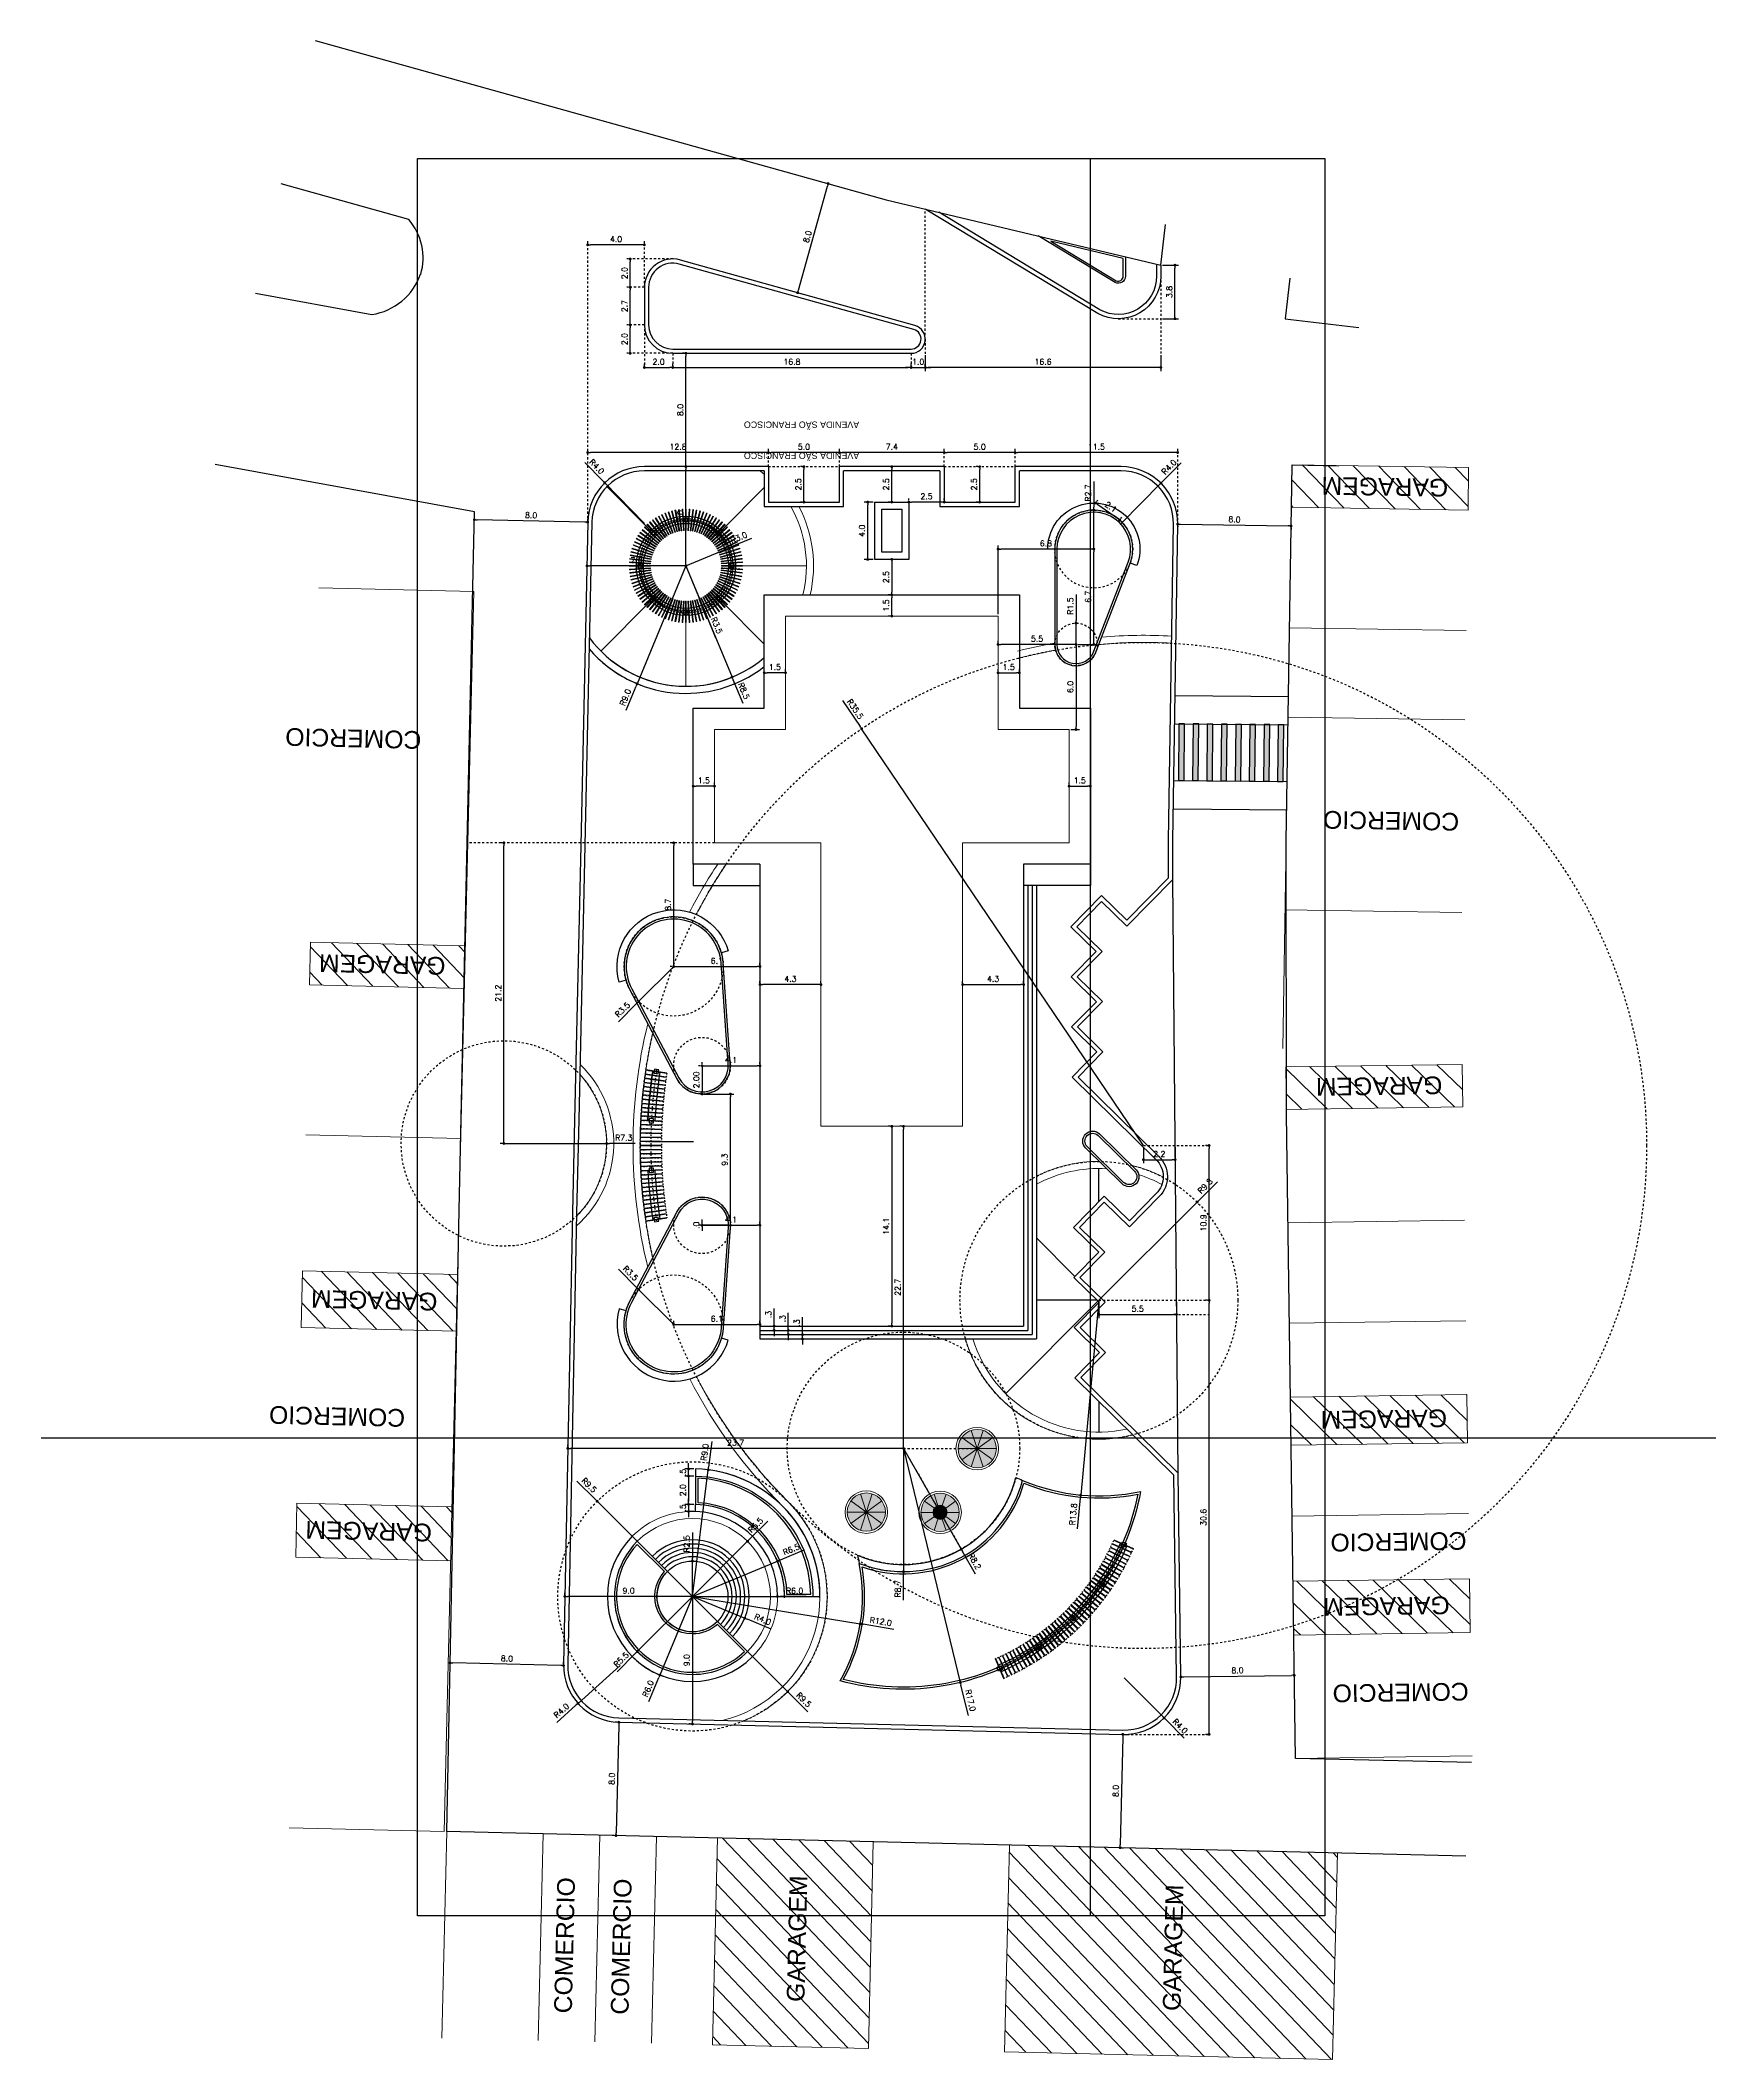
# Model space of a CAD drawing. Extents: x 387222 to 388513, y 9633222 to 9634061.
# Drawn here: x 388080.5 to 388198.7, y 9633298.5 to 9633440.9 of the extents above; entities that cross this region are included whole.
import ezdxf

# ---------------------------------------------------------------- set-up
doc = ezdxf.new("R2010")
doc.units = 0
doc.header["$LTSCALE"] = 0.04921259842519685
doc.header["$PDSIZE"] = -2.5
for name, pattern in [('ACAD_PROJEÇÃO', [0.2, 0.1, -0.1]), ('CONTINUO', [0]), ('DASHDOT', [1, 0.5, -0.25, 0, -0.25])]:
    doc.linetypes.add(name, pattern=pattern)
doc.layers.get('Defpoints').update_dxf_attribs({"color": 8})
for name, color, linetype in [('AI-Cotas', 12, 'Continuous'), ('BANCO', 2, 'Continuous'), ('Camada 1', 7, 'Continuous'), ('CORTE', 6, 'Continuous'), ('EIXO', 253, 'DASHDOT'), ('LIMESTONE', 8, 'Continuous'), ('MEIO-FIO', 3, 'Continuous'), ('P01', 22, 'Continuous'), ('P08', 8, 'Continuous'), ('P2', 2, 'Continuous'), ('P6', 4, 'Continuous'), ('PROJEÇÃO', 8, 'ACAD_PROJEÇÃO'), ('SINAH_IMPLANTAR', 7, 'Continuous')]:
    doc.layers.add(name, color=color, linetype=linetype)
for name, color, linetype, lineweight in [('ARQ_ALVENARIA', 1, 'Continuous', 0), ('ARQ_PISO', 7, 'Continuous', 13), ('CARAMANCHÃO', 2, 'Continuous', 13), ('Layout', 8, 'Continuous', 13), ('PERGOLA', 2, 'Continuous', 13), ('PILAR', 4, 'Continuous', 13), ('VIGA', 6, 'Continuous', 13)]:
    doc.layers.add(name, color=color, linetype=linetype, lineweight=lineweight)
doc.styles.add('RS200', font='romans.shx', dxfattribs={"height": 0.4})
doc.styles.add('RUA_200', font='arial.ttf', dxfattribs={"height": 0.45})
doc.styles.add('T7', font='arial.ttf')
doc.dimstyles.new('Cota 200', dxfattribs={"dimscale": 0.2, "dimtxt": 0.4, "dimasz": 1, "dimexe": 1.25, "dimexo": 0.625, "dimgap": 1, "dimtad": 1, "dimzin": 4, "dimdsep": 46, "dimtxsty": 'RS200', "dimblk": 'DOT', "dimcen": 0.1, "dimclrt": 2, "dimadec": 0, "dimazin": 0, "dimtfac": 1, "dimtix": 1, "dimtmove": 0, "dimatfit": 3, "dimldrblk": 'DOT', "dimfxl": 1, "dimarcsym": 0})
pattern_1 = [(45, (57.49700831703376, -18.20105795003474), (-0.8980256121069153, 0.8980256121069154), [])]
pattern_2 = [(45, (72.08495355065679, 44.64894174784422), (-0.8980256121069153, 0.8980256121069154), [])]
pattern_3 = [(45.80543982138884, (50.86428464960773, 57.83007415570319), (-0.9105605299318542, 0.8853132334548156), [])]

# ---------------------------------------------------------------- blocks, each defined once
blk = doc.blocks.new('_Dot')
at = {"color": 0, "linetype": 'ByBlock', "lineweight": -2}
blk.add_line((-0.5, 0), (-1, 0), dxfattribs=at)
at = {"color": 0, "linetype": 'ByBlock', "const_width": 0.5}
blk.add_lwpolyline([(-0.25, 0, 1), (0.25, 0, 1)], format="xyb", close=True, dxfattribs=at)
blk = doc.blocks.new('*D390')
at = {"layer": 'AI-Cotas', "color": 0, "lineweight": -2, "transparency": 16777216}
for p, q in [((388119.0943440804, 9633411.983026268), (388119.0943440804, 9633412.108026268)), ((388131.8482792889, 9633411.983026268), (388131.8482792889, 9633412.108026268)), ((388131.6482792889, 9633411.858026268), (388119.2943440804, 9633411.858026268))]:
    blk.add_line(p, q, dxfattribs=at)
at = {"layer": 'Defpoints', "color": 0, "transparency": 16777216}
for p in [(388119.0943440804, 9633411.858026268), (388119.0943440804, 9633411.858026268), (388131.8482792889, 9633411.858026268)]:
    blk.add_point(p, dxfattribs=at)
at = {"layer": 'AI-Cotas', "color": 0, "lineweight": -2, "transparency": 16777216, "xscale": 0.2, "yscale": 0.2, "zscale": 0.2, "rotation": 180}
blk.add_blockref('_Dot', (388119.0943440804, 9633411.858026268), dxfattribs=at)
at = {"layer": 'AI-Cotas', "color": 0, "lineweight": -2, "transparency": 16777216, "xscale": 0.2, "yscale": 0.2, "zscale": 0.2}
blk.add_blockref('_Dot', (388131.8482792889, 9633411.858026268), dxfattribs=at)
at = {"layer": 'AI-Cotas', "color": 2, "transparency": 16777216, "insert": (388125.4713116846, 9633412.258026268), "char_height": 0.4, "attachment_point": 5, "style": 'RS200'}
blk.add_mtext('12.8', dxfattribs=at)
blk = doc.blocks.new('*D338')
at = {"layer": 'AI-Cotas', "color": 0, "lineweight": -2, "transparency": 16777216}
for p, q in [((388117.6885281419, 9633341.710858148), (388117.6885281419, 9633341.835858148)), ((388141.1707354021, 9633341.585858148), (388117.8885281419, 9633341.585858148)), ((388141.3707354022, 9633341.710858148), (388141.3707354022, 9633341.835858148))]:
    blk.add_line(p, q, dxfattribs=at)
at = {"layer": 'Defpoints', "color": 0, "transparency": 16777216}
for p in [(388117.6885281419, 9633341.585858148), (388117.6885281419, 9633341.585858148), (388141.3707354022, 9633341.585858148)]:
    blk.add_point(p, dxfattribs=at)
at = {"layer": 'AI-Cotas', "color": 0, "lineweight": -2, "transparency": 16777216, "xscale": 0.2, "yscale": 0.2, "zscale": 0.2, "rotation": 180}
blk.add_blockref('_Dot', (388117.6885281419, 9633341.585858148), dxfattribs=at)
at = {"layer": 'AI-Cotas', "color": 0, "lineweight": -2, "transparency": 16777216, "xscale": 0.2, "yscale": 0.2, "zscale": 0.2}
blk.add_blockref('_Dot', (388141.3707354022, 9633341.585858148), dxfattribs=at)
at = {"layer": 'AI-Cotas', "color": 2, "transparency": 16777216, "insert": (388129.529631772, 9633341.985858148), "char_height": 0.4, "attachment_point": 5, "style": 'RS200'}
blk.add_mtext('23.7', dxfattribs=at)
blk = doc.blocks.new('*D337')
at = {"layer": 'AI-Cotas', "color": 0, "lineweight": -2, "transparency": 16777216}
for p, q in [((388141.2457354022, 9633364.313424403), (388141.1207354022, 9633364.313424403)), ((388141.3707354022, 9633341.786097286), (388141.3707354022, 9633364.113424404)), ((388141.2457354022, 9633341.586097287), (388141.1207354022, 9633341.586097287))]:
    blk.add_line(p, q, dxfattribs=at)
at = {"layer": 'Defpoints', "color": 0, "transparency": 16777216}
for p in [(388141.3707354022, 9633364.313424403), (388141.3707354022, 9633364.313424403), (388141.3707354022, 9633341.586097287)]:
    blk.add_point(p, dxfattribs=at)
at = {"layer": 'AI-Cotas', "color": 0, "lineweight": -2, "transparency": 16777216, "xscale": 0.2, "yscale": 0.2, "zscale": 0.2}
for p, rotation in [((388141.3707354022, 9633364.313424403), 90), ((388141.3707354022, 9633341.586097287), 270)]:
    blk.add_blockref('_Dot', p, dxfattribs=dict(at, rotation=rotation))
at = {"layer": 'AI-Cotas', "color": 2, "transparency": 16777216, "insert": (388140.9707354006, 9633352.949760845), "char_height": 0.4, "attachment_point": 5, "rotation": 90, "style": 'RS200'}
blk.add_mtext('22.7', dxfattribs=at)
blk = doc.blocks.new('*D309')
at = {"layer": 'AI-Cotas', "color": 0, "lineweight": -2, "transparency": 16777216}
for p, q in [((388117.4816404143, 9633331.206660924), (388117.4816404143, 9633331.391459981)), ((388126.2827282381, 9633331.141459981), (388117.6816404143, 9633331.141459981)), ((388126.4827282382, 9633331.261893637), (388126.4827282382, 9633331.391459981))]:
    blk.add_line(p, q, dxfattribs=at)
at = {"layer": 'Defpoints', "color": 0, "transparency": 16777216}
for p in [(388117.4816404143, 9633331.141459981), (388117.4816404143, 9633331.081660924), (388126.4827282382, 9633331.136893637)]:
    blk.add_point(p, dxfattribs=at)
at = {"layer": 'AI-Cotas', "color": 0, "lineweight": -2, "transparency": 16777216, "xscale": 0.2, "yscale": 0.2, "zscale": 0.2, "rotation": 180}
blk.add_blockref('_Dot', (388117.4816404143, 9633331.141459981), dxfattribs=at)
at = {"layer": 'AI-Cotas', "color": 0, "lineweight": -2, "transparency": 16777216, "xscale": 0.2, "yscale": 0.2, "zscale": 0.2}
blk.add_blockref('_Dot', (388126.4827282382, 9633331.141459981), dxfattribs=at)
at = {"layer": 'AI-Cotas', "color": 2, "transparency": 16777216, "insert": (388121.9821843262, 9633331.541459981), "char_height": 0.4, "attachment_point": 5, "style": 'RS200'}
blk.add_mtext('9.0', dxfattribs=at)
blk = doc.blocks.new('*D310')
at = {"layer": 'AI-Cotas', "color": 0, "lineweight": -2, "transparency": 16777216}
for p, q in [((388126.3577282382, 9633331.136893637), (388126.2327282382, 9633331.136893637)), ((388126.4827282382, 9633330.936893638), (388126.4827282382, 9633322.336893393)), ((388126.3577282382, 9633322.136893393), (388126.2327282382, 9633322.136893393))]:
    blk.add_line(p, q, dxfattribs=at)
at = {"layer": 'Defpoints', "color": 0, "transparency": 16777216}
for p in [(388126.4827282382, 9633331.136893637), (388126.4827282382, 9633322.136893393), (388126.4827282382, 9633322.136893393)]:
    blk.add_point(p, dxfattribs=at)
at = {"layer": 'AI-Cotas', "color": 0, "lineweight": -2, "transparency": 16777216, "xscale": 0.2, "yscale": 0.2, "zscale": 0.2}
for p, rotation in [((388126.4827282382, 9633331.136893637), 90), ((388126.4827282382, 9633322.136893393), 270)]:
    blk.add_blockref('_Dot', p, dxfattribs=dict(at, rotation=rotation))
at = {"layer": 'AI-Cotas', "color": 2, "transparency": 16777216, "insert": (388126.0827282366, 9633326.636893515), "char_height": 0.4, "attachment_point": 5, "rotation": 90, "style": 'RS200'}
blk.add_mtext('9.0', dxfattribs=at)
blk = doc.blocks.new('*D311')
at = {"layer": 'AI-Cotas', "color": 0, "lineweight": -2, "transparency": 16777216}
for p, q in [((388126.4827282354, 9633331.136893641), (388122.5936409403, 9633327.247806346)), ((388121.1659586783, 9633325.820124082), (388122.452219584, 9633327.106384989))]:
    blk.add_line(p, q, dxfattribs=at)
blk.add_arc((388126.4827282354, 9633331.136893641), 5.499999997206032, 181.302176807777, 227.6043536155539, dxfattribs=at)
at = {"layer": 'Defpoints', "color": 0, "transparency": 16777216}
for p in [(388126.4827282354, 9633331.136893641), (388122.5936409403, 9633327.247806346)]:
    blk.add_point(p, dxfattribs=at)
at = {"layer": 'AI-Cotas', "color": 0, "lineweight": -2, "transparency": 16777216, "xscale": 0.2, "yscale": 0.2, "zscale": 0.2, "rotation": 45.00000001372063}
blk.add_blockref('_Dot', (388122.5936409403, 9633327.247806346), dxfattribs=at)
at = {"layer": 'AI-Cotas', "color": 2, "transparency": 16777216, "insert": (388121.4555357406, 9633326.67538657), "char_height": 0.4, "attachment_point": 5, "rotation": 45.00000001372063, "style": 'RS200'}
blk.add_mtext('R5.5', dxfattribs=at)
blk = doc.blocks.new('*D312')
at = {"layer": 'AI-Cotas', "color": 0, "lineweight": -2, "transparency": 16777216}
for p, q in [((388126.4827282382, 9633335.655941257), (388126.4827282382, 9633333.836893637)), ((388126.4827282456, 9633331.136893636), (388126.4827282382, 9633333.636893637))]:
    blk.add_line(p, q, dxfattribs=at)
at = {"layer": 'Defpoints', "color": 0, "transparency": 16777216}
for p in [(388126.4827282382, 9633333.636893637), (388126.4827282456, 9633331.136893636)]:
    blk.add_point(p, dxfattribs=at)
at = {"layer": 'AI-Cotas', "color": 0, "lineweight": -2, "transparency": 16777216, "xscale": 0.2, "yscale": 0.2, "zscale": 0.2, "rotation": 270}
blk.add_blockref('_Dot', (388126.4827282382, 9633333.636893637), dxfattribs=at)
at = {"layer": 'AI-Cotas', "color": 2, "transparency": 16777216, "insert": (388126.0827282366, 9633334.846417448), "char_height": 0.4, "attachment_point": 5, "rotation": 90, "style": 'RS200'}
blk.add_mtext('R2.5', dxfattribs=at)
blk = doc.blocks.new('*D313')
at = {"layer": 'AI-Cotas', "color": 0, "lineweight": -2, "transparency": 16777216}
for p, q in [((388131.7994977999, 9633336.453663198), (388130.5132368933, 9633335.167402292)), ((388126.4827282419, 9633331.136893641), (388130.3718155371, 9633335.025980935))]:
    blk.add_line(p, q, dxfattribs=at)
at = {"layer": 'Defpoints', "color": 0, "transparency": 16777216}
for p in [(388130.3718155371, 9633335.025980935), (388126.4827282419, 9633331.136893641)]:
    blk.add_point(p, dxfattribs=at)
at = {"layer": 'AI-Cotas', "color": 0, "lineweight": -2, "transparency": 16777216, "xscale": 0.2, "yscale": 0.2, "zscale": 0.2, "rotation": 225.0000000068603}
blk.add_blockref('_Dot', (388130.3718155371, 9633335.025980935), dxfattribs=at)
at = {"layer": 'AI-Cotas', "color": 2, "transparency": 16777216, "insert": (388130.94423531, 9633336.164086133), "char_height": 0.4, "attachment_point": 5, "rotation": 45.000000006860304, "style": 'RS200'}
blk.add_mtext('R5.5', dxfattribs=at)
blk = doc.blocks.new('*D314')
at = {"layer": 'AI-Cotas', "color": 0, "lineweight": -2, "transparency": 16777216}
for p, q in [((388126.4827282456, 9633331.136893636), (388132.4827282382, 9633331.136893637)), ((388134.5017758572, 9633331.136893637), (388132.6827282382, 9633331.136893637))]:
    blk.add_line(p, q, dxfattribs=at)
blk.add_arc((388126.4827282456, 9633331.136893636), 5.999999992549419, 359.0361063039038, 2.387324167129862, dxfattribs=at)
at = {"layer": 'Defpoints', "color": 0, "transparency": 16777216}
for p in [(388126.4827282456, 9633331.136893636), (388132.4827282382, 9633331.136893637)]:
    blk.add_point(p, dxfattribs=at)
at = {"layer": 'AI-Cotas', "color": 0, "lineweight": -2, "transparency": 16777216, "xscale": 0.2, "yscale": 0.2, "zscale": 0.2, "rotation": 180.0000000177869}
blk.add_blockref('_Dot', (388132.4827282382, 9633331.136893637), dxfattribs=at)
at = {"layer": 'AI-Cotas', "color": 2, "transparency": 16777216, "insert": (388133.6922520476, 9633331.536893638), "char_height": 0.4, "attachment_point": 5, "rotation": 1.7786934000616575e-08, "style": 'RS200'}
blk.add_mtext('R6.0', dxfattribs=at)
blk = doc.blocks.new('*D315')
at = {"layer": 'AI-Cotas', "color": 0, "lineweight": -2, "transparency": 16777216}
for p, q in [((388126.4827282503, 9633331.136893634), (388132.4879452018, 9633333.624335948)), ((388134.3533019717, 9633334.396992024), (388132.6727211084, 9633333.700872635))]:
    blk.add_line(p, q, dxfattribs=at)
blk.add_arc((388126.4827282503, 9633331.136893634), 6.499999992083758, 359.1103216332431, 24.70368389793229, dxfattribs=at)
at = {"layer": 'Defpoints', "color": 0, "transparency": 16777216}
for p in [(388132.4879452018, 9633333.624335948), (388126.4827282503, 9633331.136893634)]:
    blk.add_point(p, dxfattribs=at)
at = {"layer": 'AI-Cotas', "color": 0, "lineweight": -2, "transparency": 16777216, "xscale": 0.2, "yscale": 0.2, "zscale": 0.2, "rotation": 202.5000000526533}
blk.add_blockref('_Dot', (388132.4879452018, 9633333.624335948), dxfattribs=at)
at = {"layer": 'AI-Cotas', "color": 2, "transparency": 16777216, "insert": (388133.4523261194, 9633334.456752487), "char_height": 0.4, "attachment_point": 5, "rotation": 22.50000005265332, "style": 'RS200'}
blk.add_mtext('R6.5', dxfattribs=at)
blk = doc.blocks.new('*D316')
at = {"layer": 'AI-Cotas', "color": 0, "lineweight": -2, "transparency": 16777216}
for p, q in [((388127.8500989677, 9633342.07077253), (388127.6243705252, 9633340.265784742)), ((388126.4827282476, 9633331.136893641), (388127.599552215, 9633340.06733059))]:
    blk.add_line(p, q, dxfattribs=at)
blk.add_arc((388126.4827282476, 9633331.136893641), 8.99999999254942, 359.3575931081543, 84.46325233782508, dxfattribs=at)
at = {"layer": 'Defpoints', "color": 0, "transparency": 16777216}
for p in [(388127.599552215, 9633340.06733059), (388126.4827282476, 9633331.136893641)]:
    blk.add_point(p, dxfattribs=at)
at = {"layer": 'AI-Cotas', "color": 0, "lineweight": -2, "transparency": 16777216, "xscale": 0.2, "yscale": 0.2, "zscale": 0.2, "rotation": 262.8717029055892}
blk.add_blockref('_Dot', (388127.599552215, 9633340.06733059), dxfattribs=at)
at = {"layer": 'AI-Cotas', "color": 2, "transparency": 16777216, "insert": (388127.3527355933, 9633341.317142336), "char_height": 0.4, "attachment_point": 5, "rotation": 82.87170290558929, "style": 'RS200'}
blk.add_mtext('R9.0', dxfattribs=at)
blk = doc.blocks.new('*D317')
at = {"layer": 'AI-Cotas', "color": 0, "lineweight": -2, "transparency": 16777216}
for p, q in [((388126.4827282457, 9633331.136893641), (388130.1782463682, 9633329.60615991)), ((388132.0436031381, 9633328.833503835), (388130.3630222748, 9633329.529623223))]:
    blk.add_line(p, q, dxfattribs=at)
at = {"layer": 'Defpoints', "color": 0, "transparency": 16777216}
for p in [(388126.4827282457, 9633331.136893641), (388130.1782463682, 9633329.60615991)]:
    blk.add_point(p, dxfattribs=at)
at = {"layer": 'AI-Cotas', "color": 0, "lineweight": -2, "transparency": 16777216, "xscale": 0.2, "yscale": 0.2, "zscale": 0.2, "rotation": 157.4999999430886}
blk.add_blockref('_Dot', (388130.1782463682, 9633329.60615991), dxfattribs=at)
at = {"layer": 'AI-Cotas', "color": 2, "transparency": 16777216, "insert": (388131.4487740328, 9633329.512846999), "char_height": 0.4, "attachment_point": 5, "rotation": 337.4999999430886, "style": 'RS200'}
blk.add_mtext('R4.0', dxfattribs=at)
blk = doc.blocks.new('*D344')
at = {"layer": 'AI-Cotas', "color": 0, "lineweight": -2, "transparency": 16777216}
for p, q in [((388118.337531534, 9633339.282090327), (388119.6237924416, 9633337.995829422)), ((388126.482728241, 9633331.136893636), (388119.7652137987, 9633337.854408065))]:
    blk.add_line(p, q, dxfattribs=at)
at = {"layer": 'Defpoints', "color": 0, "transparency": 16777216}
for p in [(388119.7652137987, 9633337.854408065), (388126.482728241, 9633331.136893636)]:
    blk.add_point(p, dxfattribs=at)
at = {"layer": 'AI-Cotas', "color": 0, "lineweight": -2, "transparency": 16777216, "xscale": 0.2, "yscale": 0.2, "zscale": 0.2, "rotation": 315.0000000556048}
blk.add_blockref('_Dot', (388119.7652137987, 9633337.854408065), dxfattribs=at)
at = {"layer": 'AI-Cotas', "color": 2, "transparency": 16777216, "insert": (388119.1927940222, 9633338.992513265), "char_height": 0.4, "attachment_point": 5, "rotation": 315.0000000556048, "style": 'RS200'}
blk.add_mtext('R9.5', dxfattribs=at)
blk = doc.blocks.new('*D318')
at = {"layer": 'AI-Cotas', "color": 0, "lineweight": -2, "transparency": 16777216}
for p, q in [((388126.482728241, 9633331.136893637), (388124.1866276436, 9633325.593616445)), ((388123.4139715694, 9633323.728259673), (388124.1100909575, 9633325.408840537))]:
    blk.add_line(p, q, dxfattribs=at)
blk.add_arc((388126.482728241, 9633331.136893637), 6, 226.1936620759405, 249.8873241103252, dxfattribs=at)
at = {"layer": 'Defpoints', "color": 0, "transparency": 16777216}
for p in [(388126.482728241, 9633331.136893637), (388124.1866276436, 9633325.593616445)]:
    blk.add_point(p, dxfattribs=at)
at = {"layer": 'AI-Cotas', "color": 0, "lineweight": -2, "transparency": 16777216, "xscale": 0.2, "yscale": 0.2, "zscale": 0.2, "rotation": 67.49999996253709}
blk.add_blockref('_Dot', (388124.1866276436, 9633325.593616445), dxfattribs=at)
at = {"layer": 'AI-Cotas', "color": 2, "transparency": 16777216, "insert": (388123.3542111078, 9633324.629235525), "char_height": 0.4, "attachment_point": 5, "rotation": 67.49999996253709, "style": 'RS200'}
blk.add_mtext('R6.0', dxfattribs=at)
blk = doc.blocks.new('*D345')
at = {"layer": 'AI-Cotas', "color": 0, "lineweight": -2, "transparency": 16777216}
for p, q in [((388126.4827282401, 9633331.136893637), (388133.2002426721, 9633324.419379216)), ((388134.6279249359, 9633322.991696956), (388133.3416640284, 9633324.27795786))]:
    blk.add_line(p, q, dxfattribs=at)
at = {"layer": 'Defpoints', "color": 0, "transparency": 16777216}
for p in [(388126.4827282401, 9633331.136893637), (388133.2002426721, 9633324.419379216)]:
    blk.add_point(p, dxfattribs=at)
at = {"layer": 'AI-Cotas', "color": 0, "lineweight": -2, "transparency": 16777216, "xscale": 0.2, "yscale": 0.2, "zscale": 0.2, "rotation": 135.000000051633}
blk.add_blockref('_Dot', (388133.2002426721, 9633324.419379216), dxfattribs=at)
at = {"layer": 'AI-Cotas', "color": 2, "transparency": 16777216, "insert": (388134.3383478737, 9633323.846959442), "char_height": 0.4, "attachment_point": 5, "rotation": 315.00000005163304, "style": 'RS200'}
blk.add_mtext('R9.5', dxfattribs=at)
blk = doc.blocks.new('*D319')
at = {"layer": 'AI-Cotas', "color": 0, "lineweight": -2, "transparency": 16777216}
for p, q in [((388126.5836135549, 9633340.134058515), (388125.9586796453, 9633340.134058515)), ((388126.5836135549, 9633339.633891685), (388125.9586796453, 9633339.633891685)), ((388126.2086796453, 9633340.334058514), (388126.2086796453, 9633340.534058515)), ((388126.2086796453, 9633339.633891685), (388126.2086796453, 9633340.134058515)), ((388126.2086796453, 9633339.433891686), (388126.2086796453, 9633339.233891685))]:
    blk.add_line(p, q, dxfattribs=at)
at = {"layer": 'Defpoints', "color": 0, "transparency": 16777216}
for p in [(388126.2086796453, 9633340.134058515), (388126.7086135549, 9633340.134058515), (388126.7086135549, 9633339.633891685)]:
    blk.add_point(p, dxfattribs=at)
at = {"layer": 'AI-Cotas', "color": 0, "lineweight": -2, "transparency": 16777216, "xscale": 0.2, "yscale": 0.2, "zscale": 0.2}
for p, rotation in [((388126.2086796453, 9633340.134058515), 270), ((388126.2086796453, 9633339.633891685), 90)]:
    blk.add_blockref('_Dot', p, dxfattribs=dict(at, rotation=rotation))
at = {"layer": 'AI-Cotas', "color": 2, "transparency": 16777216, "insert": (388125.8086796437, 9633339.8839751), "char_height": 0.4, "attachment_point": 5, "rotation": 90, "style": 'RS200'}
blk.add_mtext('.5', dxfattribs=at)
blk = doc.blocks.new('*D320')
at = {"layer": 'AI-Cotas', "color": 0, "lineweight": -2, "transparency": 16777216}
for p, q in [((388126.5836135549, 9633339.633891685), (388125.9586796453, 9633339.633891685)), ((388126.2086796453, 9633339.433891686), (388126.2086796453, 9633337.832967514)), ((388126.5836135568, 9633337.632967515), (388125.9586796453, 9633337.632967515))]:
    blk.add_line(p, q, dxfattribs=at)
at = {"layer": 'Defpoints', "color": 0, "transparency": 16777216}
for p in [(388126.7086135549, 9633339.633891685), (388126.2086796453, 9633337.632967515), (388126.7086135568, 9633337.632967515)]:
    blk.add_point(p, dxfattribs=at)
at = {"layer": 'AI-Cotas', "color": 0, "lineweight": -2, "transparency": 16777216, "xscale": 0.2, "yscale": 0.2, "zscale": 0.2}
for p, rotation in [((388126.2086796453, 9633339.633891685), 90), ((388126.2086796453, 9633337.632967515), 270)]:
    blk.add_blockref('_Dot', p, dxfattribs=dict(at, rotation=rotation))
at = {"layer": 'AI-Cotas', "color": 2, "transparency": 16777216, "insert": (388125.8086796437, 9633338.6334296), "char_height": 0.4, "attachment_point": 5, "rotation": 90, "style": 'RS200'}
blk.add_mtext('2.0', dxfattribs=at)
blk = doc.blocks.new('*D321')
at = {"layer": 'AI-Cotas', "color": 0, "lineweight": -2, "transparency": 16777216}
for p, q in [((388126.2086796453, 9633337.832967514), (388126.2086796453, 9633338.032967515)), ((388126.5836135568, 9633337.632967515), (388125.9586796453, 9633337.632967515)), ((388126.5836135568, 9633337.132640116), (388125.9586796453, 9633337.132640116)), ((388126.2086796453, 9633337.632967515), (388126.2086796453, 9633337.132640116)), ((388126.2086796453, 9633336.932640117), (388126.2086796453, 9633336.732640116))]:
    blk.add_line(p, q, dxfattribs=at)
at = {"layer": 'Defpoints', "color": 0, "transparency": 16777216}
for p in [(388126.2086796453, 9633337.132640116), (388126.7086135568, 9633337.632967515), (388126.7086135568, 9633337.132640116)]:
    blk.add_point(p, dxfattribs=at)
at = {"layer": 'AI-Cotas', "color": 0, "lineweight": -2, "transparency": 16777216, "xscale": 0.2, "yscale": 0.2, "zscale": 0.2}
for p, rotation in [((388126.2086796453, 9633337.632967515), 270), ((388126.2086796453, 9633337.132640116), 90)]:
    blk.add_blockref('_Dot', p, dxfattribs=dict(at, rotation=rotation))
at = {"layer": 'AI-Cotas', "color": 2, "transparency": 16777216, "insert": (388125.8086796437, 9633337.382803816), "char_height": 0.4, "attachment_point": 5, "rotation": 90, "style": 'RS200'}
blk.add_mtext('.5', dxfattribs=at)
blk = doc.blocks.new('A$C2188079F')
at = {"layer": 'Layout'}
h = blk.add_hatch(dxfattribs=at)
h.set_pattern_fill('LINE', color=256, scale=0.4, angle=45.80543982138884, style=0)
h.set_pattern_definition([(45.80543982138884, (2.069106477312744, 57.00632724538445), (-0.9105605299318542, 0.8853132334548156), [])])
h.paths.add_polyline_path([(41.19592950423248, 12.90303795412183), (38.19622592255473, 12.86086661182344), (38.37141798762605, 0.3992221169173717), (41.3711215693038, 0.4413934592157602)])
for p, q in [((3.158347681164742e-07, 12.32388486340642), (41.19592950423248, 12.90303795412183)), ((38.19622592255473, 12.86086661182344), (38.37141798762605, 0.3992221169173717)), ((41.19592950423248, 12.90303795412183), (41.3711215693038, 0.4413934592157602)), ((9.799032016017009, 12.46164458058774), (9.974224081030115, 8.568167686462402e-08)), ((23.39768825296778, 12.65282132849097), (23.57288031798089, 0.1911768335849047)), ((29.69706577446777, 12.74138114415109), (29.87225783948088, 0.2797366511076689)), ((41.3711215693038, 0.4413934592157602), (38.37141798762605, 0.3992221169173717))]:
    blk.add_line(p, q, dxfattribs=at)
at = {"layer": 'Layout', "char_height": 1.25, "width": 15.72225240717143, "attachment_point": 1, "rotation": 90.80543982138883, "style": 'T7'}
for s, insert in [('GARAGEM', (39.2760995500721, 1.837821006774902)), ('COMERCIO', (15.73768913687672, 0.3603971693664789))]:
    blk.add_mtext(s, dxfattribs=dict(at, insert=insert))
blk = doc.blocks.new('A$C16AF3B07')
at = {"layer": 'Layout'}
h = blk.add_hatch(dxfattribs=at)
h.set_pattern_fill('LINE', color=256, scale=0.4, angle=45, style=0)
h.set_pattern_definition(pattern_1)
h.paths.add_polyline_path([(22.90000041777967, 10.93513705208898), (19.10000041779131, 10.93513705208898), (19.10000041779131, 2.272427082061768e-07), (22.90000041777967, 2.272427082061768e-07)])
h = blk.add_hatch(dxfattribs=at)
h.set_pattern_fill('LINE', color=256, scale=0.4, angle=45, style=0)
h.set_pattern_definition(pattern_1)
h.paths.add_polyline_path([(39.30000041780295, 10.93513705208898), (35.30000041780295, 10.93513705208898), (35.30000041780295, 2.272427073179983e-07), (39.30000041780295, 2.272427073179983e-07)])
h = blk.add_hatch(dxfattribs=at)
h.set_pattern_fill('LINE', color=256, scale=0.4, angle=45, style=0)
h.set_pattern_definition(pattern_1)
h.paths.add_polyline_path([(62.50000041775638, 10.93513705208898), (59.50000041775638, 10.93513705208898), (59.50000041775638, 2.272427082061768e-07), (62.50000041775638, 2.272427082061768e-07)])
for p, q in [((4.177563823759556e-07, 2.272427082061768e-07), (4.177563823759556e-07, 10.93513705208898)), ((19.10000041779131, 2.272427082061768e-07), (19.10000041779131, 10.93513705208898)), ((22.90000041777967, 10.93513705208898), (19.10000041779131, 10.93513705208898)), ((22.90000041777967, 2.272427082061768e-07), (22.90000041777967, 10.93513705208898)), ((35.30000041780295, 2.272427082061768e-07), (35.30000041780295, 10.93513705208898)), ((39.30000041780295, 10.93513705208898), (35.30000041780295, 10.93513705208898)), ((39.30000041780295, 2.272427082061768e-07), (39.30000041780295, 10.93513705208898)), ((48.90000041777967, 2.272427082061768e-07), (48.90000041777967, 10.93513705208898)), ((59.50000041775638, 2.272427082061768e-07), (59.50000041775638, 10.93513705208898)), ((62.50000041775638, 10.93513705208898), (59.50000041775638, 10.93513705208898)), ((62.50000041775638, 2.272427082061768e-07), (62.50000041775638, 10.93513705208898)), ((87.5100004177657, 2.272427082061768e-07), (87.5100004177657, 10.93513705208898)), ((87.5100004177657, 2.272427082061768e-07), (4.177563823759556e-07, 2.272427082061768e-07))]:
    blk.add_line(p, q, dxfattribs=at)
at = {"layer": 'Layout', "char_height": 1.25, "width": 15.72225240717143, "attachment_point": 1, "rotation": 90, "style": 'T7'}
for s, insert in [('COMERCIO', (28.46997878997354, 3.451345736160874)), ('COMERCIO', (76.3225717433379, 3.451345736160874)), ('GARAGEM', (20.42481514048995, 1.36657103523612)), ('GARAGEM', (36.72481514047831, 1.36657103523612)), ('GARAGEM', (60.42481514048995, 1.36657103523612))]:
    blk.add_mtext(s, dxfattribs=dict(at, insert=insert))
blk = doc.blocks.new('A$C27F23DB8')
at = {"layer": 'Layout'}
h = blk.add_hatch(dxfattribs=at)
h.set_pattern_fill('LINE', color=256, scale=0.4, angle=45, style=0)
h.set_pattern_definition(pattern_2)
h.paths.add_polyline_path([(-8.418573997914791e-07, 43.74999992549419), (-8.418573997914791e-07, 32.74999992549419), (14.58794565137941, 32.74999992549419), (14.58794565137941, 43.74999992549419)])
h = blk.add_hatch(dxfattribs=at)
h.set_pattern_fill('LINE', color=256, scale=0.4, angle=45, style=0)
h.set_pattern_definition(pattern_2)
h.paths.add_polyline_path([(14.58794565137941, 23.14999992586672), (-8.418573997914791e-07, 23.14999992586672), (-8.418573997914791e-07, -7.450580596923828e-08), (14.58794565137941, -7.450580774559512e-08)])
for p, q in [((-8.418573997914791e-07, 62.84999992512167), (14.58794565137941, 62.84999992512167)), ((14.58794565137941, 62.84999992512167), (14.58794565137941, -7.450580596923828e-08)), ((-8.418573997914791e-07, 56.04999992437661), (14.58794565137941, 56.04999992437661)), ((-8.418573997914791e-07, 52.04999992437661), (14.58794565137941, 52.04999992437661)), ((-8.418573997914791e-07, 48.04999992437661), (14.58794565137941, 48.04999992437661)), ((-8.418573997914791e-07, 43.74999992549419), (14.58794565137941, 43.74999992549419)), ((-8.418573997914791e-07, 43.74999992549419), (-8.418573997914791e-07, 32.74999992549419)), ((-8.418573997914791e-07, 32.74999992549419), (14.58794565137941, 32.74999992549419)), ((-8.418573997914791e-07, 23.14999992586672), (14.58794565137941, 23.14999992586672)), ((-8.418573997914791e-07, 23.14999992586672), (-8.418573997914791e-07, -7.450580596923828e-08)), ((-8.418573997914791e-07, -7.450580596923828e-08), (14.58794565137941, -7.450580596923828e-08))]:
    blk.add_line(p, q, dxfattribs=at)
at = {"layer": 'Layout', "char_height": 1.25, "width": 15.72225240717143, "attachment_point": 1, "style": 'T7'}
for s, insert in [('COMERCIO', (1.958873687661253, 54.97735525295138)), ('COMERCIO', (1.958873687661253, 50.97735525295138)), ('GARAGEM', (3.160352639679331, 38.59256872162223)), ('GARAGEM', (3.160352639679331, 12.04960590042174))]:
    blk.add_mtext(s, dxfattribs=dict(at, insert=insert))
blk = doc.blocks.new('A$C2FCD177E')
at = {"layer": 'Layout'}
h = blk.add_hatch(dxfattribs=at)
h.set_pattern_fill('LINE', color=256, scale=0.4, angle=45.80543982138884, style=0)
h.set_pattern_definition(pattern_3)
h.paths.add_polyline_path([(48.79517848812975, 13.1476317755878), (45.795474906452, 13.10546043328941), (45.97066697152331, 0.6438159383833408), (48.97037055320106, 0.6859872806817293)])
h = blk.add_hatch(dxfattribs=at)
h.set_pattern_fill('LINE', color=256, scale=0.4, angle=45.80543982138884, style=0)
h.set_pattern_definition(pattern_3)
h.paths.add_polyline_path([(12.49876514973167, 12.63735854282905), (8.69914061296377, 12.58394151019914), (8.87433267798042, 0.1222970169037572), (12.67395721474895, 0.175714049488306)])
h = blk.add_hatch(dxfattribs=at)
h.set_pattern_fill('LINE', color=256, scale=0.4, angle=45.80543982138884, style=0)
h.set_pattern_definition(pattern_3)
h.paths.add_polyline_path([(25.49748067039538, 12.82010102288075), (22.0978166111673, 12.77230683579062), (22.2730086761876, 0.3106623422354469), (25.67267273541074, 0.3584565278142708)])
for p, q in [((2.260785549879074e-07, 12.46164461970329), (48.79517848812975, 13.1476317755878)), ((30.69696687860414, 12.89319801516831), (30.87215894367546, 0.4315535202622414)), ((37.79626535531133, 12.99300352297723), (37.97145742032444, 0.5313590280711651)), ((45.795474906452, 13.10546043328941), (45.97066697152331, 0.6438159383833408)), ((48.79517848812975, 13.1476317755878), (48.97037055320106, 0.6859872806817293)), ((2.260785549879074e-07, 12.46164461970329), (0.1751922910916619, 1.266598701477051e-07)), ((8.699140612967312, 12.58394150994718), (8.87433267798042, 0.122297016903758)), ((12.49876514973585, 12.63735854253173), (12.67395721474895, 0.175714049488306)), ((17.09831064171158, 12.70202126726508), (17.27350270672468, 0.2403767723590136)), ((22.09781661117449, 12.77230683527887), (22.2730086761876, 0.310662342235446)), ((25.49748067039764, 12.82010102272034), (25.67267273541074, 0.3584565278142691)), ((12.67395721474895, 0.175714049488306), (8.87433267798042, 0.122297016903758)), ((25.67267273541074, 0.3584565278142691), (22.2730086761876, 0.310662342235446)), ((48.97037055320106, 0.6859872806817293), (45.97066697152331, 0.6438159383833408))]:
    blk.add_line(p, q, dxfattribs=at)
at = {"layer": 'Layout', "char_height": 1.25, "width": 15.72225240717143, "attachment_point": 1, "rotation": 90.80543982138883, "style": 'T7'}
for s, insert in [('GARAGEM', (10.17897471803008, 1.566518750041723)), ('GARAGEM', (23.37767047743546, 1.752072652801871)), ('GARAGEM', (46.87534853391116, 2.082414826378226)), ('COMERCIO', (4.089294996636454, 0.2272976655513048)), ('COMERCIO', (14.72676041198429, 0.3768445029854774))]:
    blk.add_mtext(s, dxfattribs=dict(at, insert=insert))
blk = doc.blocks.new('Car 01')
at = {"layer": 'BANCO'}
for radius, start, end in [(35, 92.87999999979368, 98.59907443741207), (35, 81.40092556258797, 87.12000000020632), (34.5, 92.87999999984801, 98.59848131056421), (34.5, 81.4015186894358, 87.12000000015199)]:
    blk.add_arc((-0.291117513901554, -34.7487805634737), radius, start, end, dxfattribs=at)
at = {"layer": 'CARAMANCHÃO'}
for points in [[(-5.648842221009545, 0.344600735232234), (-5.423503837373573, -1.138376882299781)], [(-5.599409633723553, 0.352112015709281), (-5.374071250087582, -1.130865601822734)], [(-5.354660024575423, 0.38825349137187), (-5.14175316732144, -1.096559854224324)], [(-5.305166246311273, 0.3953503873199224), (-5.09225938905729, -1.089462958276272)], [(-5.060122451221105, 0.4294402115046978), (-4.859662062954158, -1.057104652747512)], [(-5.010570955695584, 0.4361222255975008), (-4.810110567428637, -1.050422638654709)], [(-4.765250172757078, 0.4681580010801554), (-4.577250322385225, -1.020014051347971)], [(-4.715644437645096, 0.4744246639311314), (-4.527644587273244, -1.013747388496995)], [(-4.470063884218689, 0.5044041462242603), (-4.294537766312715, -0.9852906484156847)], [(-4.420407390978653, 0.5102550182491541), (-4.244881273072679, -0.9794397763907909)], [(-4.17458430287661, 0.5381761007010937), (-4.011544236389454, -0.9529368840157986)], [(-4.124880536634009, 0.5436107702553272), (-3.961840470146853, -0.947502214461565)], [(-3.878832166374195, 0.5694714970886707), (-3.728289594117086, -0.9229550287127495)], [(-3.829084615514148, 0.5744895823299885), (-3.678542043257039, -0.9179369434714317)], [(-3.582828231737949, 0.5982881356030703), (-3.44479371921625, -0.8953471872955561)], [(-3.533040387672372, 0.6028892863541842), (-3.395005875150673, -0.8907460365444422)], [(-3.286593273514882, 0.6246239952743053), (-3.161076508520637, -0.8701152950525284)], [(-3.236768630507868, 0.6288078874349594), (-3.111251865513623, -0.8659314028918743)], [(-2.990148082550149, 0.6484772264957428), (-2.877157874230761, -0.8472611233592033)], [(-2.940290137485135, 0.6522435657680035), (-2.827299929165747, -0.8434947840869427)], [(-2.693513464240823, 0.6698461566120386), (-2.593057742691599, -0.8267862796783447)], [(-2.643625716329552, 0.6731946803629398), (-2.543169994780328, -0.8234377559274435)], [(-2.396710237546358, 0.6887292861938477), (-2.308796053112019, -0.8086921963840723)], [(-2.34679618809605, 0.6916597578674555), (-2.258882003661711, -0.8057617247104645)], [(-2.099759233125951, 0.7051252890378237), (-2.024392755876761, -0.792980145663023)], [(-2.049822385248262, 0.7076375037431717), (-1.974455907999072, -0.790467930957675)], [(-1.802681291999761, 0.7190330140292645), (-1.73986781144049, -0.7796512302011251)], [(-1.752725150436163, 0.7211267966777086), (-1.689911669876892, -0.777557447552681)], [(-1.505497264093719, 0.7304514851421118), (-1.455241188639775, -0.7687063869088888)], [(-1.455525334924459, 0.7321266885846853), (-1.405269259470515, -0.7670311834663153)], [(-1.208228006900754, 0.7393799033015966), (-1.170532863703556, -0.7601463794708252)], [(-1.158243797370233, 0.74063640832901), (-1.120548654173035, -0.7588898744434118)], [(-0.9108943836181425, 0.7458176389336586), (-0.8857628183322959, -0.7539718132466078)], [(-0.860901401785668, 0.7466553580015898), (-0.8357698364998214, -0.7531340941786766)], [(-0.6135172623326071, 0.7497642450034618), (-0.6009510387084447, -0.750183118507266)], [(-0.5635190168977715, 0.750183118507266), (-0.5509527932736091, -0.7497642450034618)], [(-0.3161175139248371, 0.7512194365262985), (-0.3161175139248371, -0.7487805634737015)], [(-0.266117513878271, 0.7512194365262985), (-0.266117513878271, -0.7487805634737015)], [(-0.01871601090533659, 0.750183118507266), (-0.03128223452949896, -0.7497642450034618)], [(0.03128223452949896, 0.7497642450034618), (0.01871601090533659, -0.750183118507266)], [(0.2786663739825599, 0.7466553580015898), (0.2535348086967133, -0.7531340941786766)], [(0.3286593558150344, 0.7458176389336586), (0.3035277905291878, -0.7539718132466078)], [(0.5760087695671245, 0.74063640832901), (0.5383136263699271, -0.7588898744434118)], [(0.6259929790976457, 0.7393799033015966), (0.5882978359004483, -0.7601463794708252)], [(0.8732903071213514, 0.7321266885846853), (0.8230342316674069, -0.7670311834663153)], [(0.9232622362906113, 0.7304514851421118), (0.8730061608366668, -0.7687063869088888)], [(1.170490122633055, 0.7211267966777086), (1.107676642073784, -0.777557447552681)], [(1.220446264196653, 0.7190330140292645), (1.157632783637382, -0.7796512302011251)], [(1.467587357445154, 0.7076375037431717), (1.392220880195964, -0.790467930957675)], [(1.517524205322843, 0.7051252890378237), (1.442157728073653, -0.792980145663023)], [(1.764561160292942, 0.6916597578674555), (1.676646975858603, -0.8057617247104645)], [(1.81447520974325, 0.6887292861938477), (1.726561025308911, -0.8086921963840723)], [(2.061390688526444, 0.6731946803629398), (1.96093496697722, -0.8234377559274435)], [(2.111278436437715, 0.6698461566120386), (2.010822714888491, -0.8267862796783447)], [(2.358055109682027, 0.6522435657680035), (2.245064901362639, -0.8434947840869427)], [(2.407913054747041, 0.6484772264957428), (2.294922846427653, -0.8472611233592033)], [(2.654533602762967, 0.6288078874349594), (2.529016837768722, -0.8659314028918743)], [(2.704358245769981, 0.6246239952743053), (2.578841480775736, -0.8701152950525284)], [(2.950805359869264, 0.6028892863541842), (2.812770847347565, -0.8907460365444422)], [(3.000593203934841, 0.5982881356030703), (2.862558691413142, -0.8953471872955561)], [(3.24684958771104, 0.5744895823299885), (3.096307015453931, -0.9179369434714317)], [(3.296597138571087, 0.5694714970886707), (3.146054566313978, -0.9229550287127495)], [(3.542645508830901, 0.5436107702553272), (3.379605442343745, -0.947502214461565)], [(3.592349275073502, 0.5381761007010937), (3.429309208586346, -0.9529368840157986)], [(3.838172363175545, 0.5102550182491541), (3.66264624526957, -0.9794397763907909)], [(3.887828856415581, 0.5044041462242603), (3.712302738509607, -0.9852906484156847)], [(4.133409409841988, 0.4744246657937765), (3.945409559470136, -1.01374738663435)], [(4.18301514495397, 0.4681580029428005), (3.995015294582117, -1.020014049485326)], [(4.428335927892476, 0.4361222255975008), (4.227875539625529, -1.050422638654709)], [(4.477887423417997, 0.4294402115046978), (4.277427035151049, -1.057104652747512)], [(4.722931218508165, 0.3953503873199224), (4.510024361254182, -1.089462958276272)], [(4.772424996772315, 0.38825349137187), (4.559518139518332, -1.096559854224324)], [(5.017174605920445, 0.352112015709281), (4.791836222284473, -1.130865601822734)], [(5.066607193206437, 0.344600735232234), (4.841268809570465, -1.138376882299781)]]:
    blk.add_lwpolyline(points, dxfattribs=at)
at = {"layer": 'EIXO'}
for points in [[(-5.624125927395653, 0.3483563754707575), (-5.398787543701474, -1.134621242061257)], [(-5.329913135443348, 0.3918019384145737), (-5.117006278189365, -1.093011405318975)], [(-5.035346703487448, 0.4327812176197767), (-4.834886315162294, -1.053763644769788)], [(-4.740447305201087, 0.4712913315743208), (-4.552447454829235, -1.01688071899116)], [(-4.445235637598671, 0.5073295831680298), (-4.269709519692697, -0.9823652133345604)], [(-4.14973241975531, 0.5408934354782104), (-3.986692353268154, -0.9502195492386818)], [(-3.853958390944172, 0.5719805397093296), (-3.703415818687063, -0.9204459860920906)], [(-3.557934309705161, 0.6005887109786272), (-3.419899797183461, -0.8930466119199991)], [(-3.261680952040479, 0.6267159413546324), (-3.136164186988026, -0.8680233489722013)], [(-2.965219110017642, 0.6503603961318731), (-2.852228901698254, -0.845377953723073)], [(-2.668569590256084, 0.6715204175561666), (-2.568113868765067, -0.8251120168715715)], [(-2.371753212821204, 0.690194521099329), (-2.283839028386865, -0.8072269596159458)], [(-2.074790809187107, 0.7063813973218203), (-1.999424331937917, -0.7917240392416716)], [(-1.777703221247066, 0.7200799062848091), (-1.714889740629587, -0.7786043398082256)], [(-1.480511299509089, 0.7312890868633986), (-1.430255224055145, -0.767868785187602)], [(-1.183235902106389, 0.7400081567466259), (-1.1455407589674, -0.7595181278884411)], [(-0.8858978927019052, 0.7462364993989468), (-0.8607663274160586, -0.7535529546439648)], [(-0.5885181396151893, 0.7499736808240414), (-0.5759519159910269, -0.7499736808240414)], [(-0.291117513901554, 0.7512194365262985), (-0.291117513901554, -0.7487805634737015)], [(0.006283111812081188, 0.7499736808240414), (-0.006283111812081188, -0.7499736808240414)], [(0.3036628648987971, 0.7462364993989468), (0.2785312996129505, -0.7535529546439648)], [(0.6010008743032813, 0.7400081567466259), (0.5633057311642915, -0.7595181278884411)], [(0.8982762717059813, 0.7312890868633986), (0.8480201962520368, -0.767868785187602)], [(1.195468193443958, 0.7200799062848091), (1.132654712826479, -0.7786043398082256)], [(1.492555781383999, 0.7063813973218203), (1.417189304134808, -0.7917240392416716)], [(1.789518185018096, 0.690194521099329), (1.701604000583757, -0.8072269596159458)], [(2.086334562452976, 0.6715204175561666), (1.985878840961959, -0.8251120168715715)], [(2.382984082214534, 0.6503603961318731), (2.269993873895146, -0.845377953723073)], [(2.679445924295578, 0.6267159413546324), (2.553929159243125, -0.8680233489722013)], [(2.975699281902052, 0.6005887109786272), (2.837664769380353, -0.8930466119199991)], [(3.271723363141064, 0.5719805397093296), (3.121180790883955, -0.9204459860920906)], [(3.567497391952202, 0.5408934354782104), (3.404457325465046, -0.9502195492386818)], [(3.863000609795563, 0.5073295831680298), (3.687474491889589, -0.9823652133345604)], [(4.158212277397979, 0.4712913334369659), (3.970212427026127, -1.016880717128515)], [(4.45311167568434, 0.4327812176197767), (4.252651287359186, -1.053763644769788)], [(4.74767810764024, 0.3918019384145737), (4.534771250386257, -1.093011405318975)], [(5.041890899592545, 0.3483563754707575), (4.816552515898366, -1.134621242061257)]]:
    blk.add_lwpolyline(points, dxfattribs=at)
for radius, start, end in [(34.75, 81.13846155099105, 98.86153844900895), (35.5, 81.36000000304605, 98.63999999695396), (34, 81.36000000304605, 98.63999999695396)]:
    blk.add_arc((-0.291117513901554, -34.7487805634737), radius, start, end, dxfattribs=at)
at = {"layer": 'P6'}
for points in [[(-2.179320110939443, -0.2012378051877022, -0.002167640242769304), (-1.879699024022557, -0.1861645095050335), (-1.894772458763327, 0.1134593691676855, 0.002149007059236407), (-2.194393545971252, 0.09838607534766197)], [(1.297464027360547, -0.1861645113676786, -0.002167640242769304), (1.597085114277434, -0.2012378070503473), (1.612158551230095, 0.09838607162237167, 0.002149007059236407), (1.312537464255001, 0.1134593691676855)], [(-5.637037243577652, -0.5651710126549006, -0.002167640242769304), (-5.340441720210947, -0.5201033353805542), (-5.385509815707337, -0.2235050480812788, 0.002149007059236407), (-5.682105339481495, -0.26857272349298)], [(4.758206723199692, -0.5201033409684896, -0.002167640242769304), (5.054802246566396, -0.565171018242836), (5.09987034421647, -0.2685727309435606, 0.002149007059236407), (4.80327482096618, -0.2235050518065691)]]:
    blk.add_lwpolyline(points, format="xyb", close=True, dxfattribs=at)
blk = doc.blocks.new('CAR 03')
at = {"layer": 'BANCO'}
for points in [[(-2.788098243972421, 5.831404956432593, 0.1890008172445109), (5.831404955762094, -2.788098244185583)], [(5.631273666495641, -3.246298490886378, -0.1890008172567053), (-3.246298491774132, 5.631273666721419, -0.1890008172567053)]]:
    blk.add_lwpolyline(points, format="xyb", dxfattribs=at)
at = {"layer": 'CARAMANCHÃO'}
for points in [[(-2.339886883784267, 6.054453979082117), (-3.714505304407794, 5.454052390530705)], [(-2.319891432940494, 6.008626231923699), (-3.69449217536021, 5.408232364803553)], [(-2.228044049465097, 5.803116807714105), (-3.592251449357718, 5.179467733949423)], [(-2.207255746936426, 5.757643226534128), (-3.571463146829046, 5.133994152769446)], [(-2.111931898863986, 5.553723070770502), (-3.465352563594934, 4.906998630613089)], [(-2.090374417428393, 5.508609049022198), (-3.44379508215934, 4.861884608864784)], [(-1.991601593210362, 5.306336969137192), (-3.333845240646042, 4.636723656207323)], [(-1.969281149329618, 5.261595513671637), (-3.311524796765298, 4.591982200741768)], [(-1.867087831604294, 5.061029832810163), (-3.197767402743921, 4.36872074380517)], [(-1.844010861823335, 5.016673848032951), (-3.174690432962961, 4.324364759027958)], [(-1.738426519965287, 4.817872408777475), (-3.057158290466759, 4.103067180141807)], [(-1.714599678933155, 4.773914681747556), (-3.033331449434627, 4.059109453111887)], [(-1.605654759856407, 4.57693480886519), (-2.912058450689074, 3.83983956836164)], [(-1.581084918405395, 4.533388020470738), (-2.887488609238062, 3.796292779967189)], [(-1.468810838356148, 4.338286515325308), (-2.762509725580458, 3.579113816842437)], [(-1.443505081639159, 4.295163219794631), (-2.737203968863469, 3.53599052131176)], [(-1.327934216707945, 4.101996347308159), (-2.608555240032729, 3.320965111255646)], [(-1.301899842044804, 4.059308979660273), (-2.582520865369588, 3.278277743607759)], [(-1.183065519144293, 3.868132438510656), (-2.450239389494527, 3.065467888489366)], [(-1.15631003404269, 3.825893310829997), (-2.423483904392924, 3.023228760808706)], [(-1.034246521012392, 3.636762231588364), (-2.287607826991007, 2.81269583106041)], [(-1.006777640897781, 3.594983521848917), (-2.260138946876395, 2.770917121320963)], [(-0.8815201368997805, 3.407952446490526), (-2.120707450201735, 2.562721827998757)], [(-0.8533457828452811, 3.366646202281117), (-2.092533096147235, 2.521415583789349)], [(-0.724930408061482, 3.18176906183362), (-1.949586387723684, 2.315617961809039)], [(-0.6960587046341971, 3.140947194769979), (-1.920714684296399, 2.274796094745398)], [(-0.5645224898471497, 2.958277301862836), (-1.774293985276017, 2.071455491706729)], [(-0.5349617626634426, 2.91795158572495), (-1.74473325809231, 2.031129775568843)], [(-0.4003426385461353, 2.737541615962982), (-1.594880791322794, 1.830304821953177)], [(-0.3701014120015316, 2.697723677381873), (-1.56463956477819, 1.790486883372068)], [(-0.2324381982907653, 2.519625656306744), (-1.411398542753886, 1.592235499992967)], [(-0.2015251929988153, 2.480326978489757), (-1.380485537461936, 1.55293682217598)], [(-0.06085758731933311, 2.304592261090875), (-1.223900150042027, 1.357316169887781)], [(-0.02928171749226749, 2.265824176371098), (-1.192324280214962, 1.318548085168004)], [(0.1143497163429856, 2.092503441497684), (-1.032439681352116, 1.125614577904344)], [(0.1465793452225626, 2.054277127608657), (-1.000210052472539, 1.087388264015317)], [(0.2931331885047257, 1.883420355618), (-0.8370723476400599, 0.8971975408494473)], [(0.3260072824778035, 1.845746837556362), (-0.804198253666982, 0.8595240227878094)], [(0.4754412739421241, 1.677403297275305), (-0.637854486471042, 0.672130923718214)], [(0.5089503531344235, 1.640293437987566), (-0.6043454072787426, 0.6350210644304752)], [(0.6612214008928277, 1.474511671811342), (-0.4348435458377935, 0.4504796266555786)], [(0.695355802483391, 1.43797617405653), (-0.4007091442472301, 0.4139441289007664)], [(0.8504199966555461, 1.274803990498185), (-0.2280980672221631, 0.2323075719177723)], [(0.8851698773214594, 1.238853387534618), (-0.1933481865562499, 0.1963569689542055)], [(1.042982502374798, 1.078337840735912), (-0.01767766941338778, 0.01767767034471035)], [(1.078337841434404, 1.042982501909137), (0.01767766964621842, -0.0176776684820652)], [(1.238853389397264, 0.8851698767393827), (0.1963569693034515, -0.1933481860905886)], [(1.274803991545923, 0.8504199963063002), (0.232307571452111, -0.2280980665236712)], [(1.43797617504606, 0.6953558027744293), (0.4139441283768974, -0.4007091429084539)], [(1.474511673266534, 0.6612214017659426), (0.450479626597371, -0.4348435439169407)], [(1.640293438802473, 0.5089503526687622), (0.6350210628588684, -0.6043454073369503)], [(1.677403297449928, 0.4754412733018398), (0.6721309215063229, -0.6378544867038727)], [(1.845746838895138, 0.3260072804987431), (0.8595240212744102, -0.8041982538998127)], [(1.883420356782153, 0.2931331880390644), (0.8971975391614251, -0.8370723463594913)], [(2.05427712952951, 0.1465793456882238), (1.087388264480978, -1.000210052356124)], [(2.092503442778252, 0.1143497172743082), (1.125614577729721, -1.03243968077004)], [(2.265824177186005, -0.02928171865642071), (1.31854808377102, -1.192324278876185)], [(2.304592262604274, -0.06085758842527866), (1.357316169189289, -1.223900148645043)], [(2.480326978839003, -0.201525192707777), (1.552936820371542, -1.380485536530614)], [(2.519625656947028, -0.2324381973594427), (1.592235498479567, -1.41139854118228)], [(2.697723678778857, -0.370101410895586), (1.790486884128768, -1.564639562740922)], [(2.737541617185343, -0.4003426376730204), (1.830304822535254, -1.594880789518356)], [(2.917951586889103, -0.534961761906743), (2.031129773473367, -1.744733257219195)], [(2.958277303376235, -0.5645224880427122), (2.071455489960499, -1.774293983355165)], [(3.140947196807247, -0.6960587035864592), (2.274796094861813, -1.920714681968093)], [(3.181769062764943, -0.7249304074794054), (2.315617960819509, -1.949586385861039)], [(3.366646203852724, -0.8533457815647125), (2.521415583032649, -2.092533094808459)], [(3.407952447596472, -0.8815201353281736), (2.562721826776396, -2.12070744857192)], [(3.59498352376977, -1.006777640432119), (2.770917120797094, -2.260138945654035)], [(3.636762233974878, -1.0342465210706), (2.812695831002202, -2.287607826292515)], [(3.82589331176132, -1.156310034915805), (3.023228760343045, -2.423483904451132)], [(3.868132440722547, -1.183065518736839), (3.065467889304273, -2.450239388272166)], [(4.059308980766218, -1.301899842917919), (3.278277743083891, -2.582520864903927)], [(4.101996348181274, -1.327934216707945), (3.320965110498946, -2.608555238693953)], [(4.295163221540861, -1.443505080416799), (3.53599052131176, -2.7372039668262)], [(4.33828651777003, -1.468810837715864), (3.579113817540929, -2.762509724125266)], [(4.533388021343853, -1.581084918230772), (3.796292779094074, -2.887488609179854)], [(4.576934811018873, -1.605654759332538), (3.839839568769094, -2.91205845028162)], [(4.773914684075862, -1.714599678292871), (4.059109453926794, -3.033331448212266)], [(4.817872409708798, -1.738426519557834), (4.10306717955973, -3.057158289477229)], [(5.016673849720974, -1.844010861590505), (4.32436475798022, -3.174690430983901)], [(5.061029835371301, -1.86708783172071), (4.368720743630547, -3.197767401114106)], [(5.261595514370129, -1.969281148165464), (4.591982200334314, -3.311524795368314)], [(5.306336969195399, -1.991601591929793), (4.636723655159585, -3.333845239132643)], [(5.50860905071022, -2.090374417603016), (4.861884608922992, -3.443795081228018)], [(5.55372307280777, -2.111931897699833), (4.906998631020542, -3.465352561324835)], [(5.757643228280358, -2.207255745306611), (5.133994152769446, -3.571463145315647)], [(5.803116808179766, -2.228044047951698), (5.179467732668854, -3.592251447960734)], [(6.008626233611722, -2.31989143230021), (5.408232364396099, -3.694492174312472)], [(6.054453978711758, -2.33988688388631), (5.454052389075514, -3.714505301788449)]]:
    blk.add_lwpolyline(points, dxfattribs=at)
at = {"layer": 'EIXO'}
for points in [[(-2.329897997144144, 6.031536245718598), (-3.704498740204144, 5.431142376735806)], [(-2.217649897851516, 5.780380018055439), (-3.581857298442628, 5.156730942428112)], [(-2.101153157826047, 5.53116605989635), (-3.454573823197279, 4.884441619738936)], [(-1.980441370978951, 5.283966241404414), (-3.322685018996708, 4.614352928474545)], [(-1.855549346422777, 5.038851842284203), (-3.186228918144479, 4.346542749553919)], [(-1.72651309921639, 4.795893546193838), (-3.045244870183524, 4.081088315695524)], [(-1.593369838839862, 4.555161414667964), (-2.899773530254606, 3.818066174164414)], [(-1.456157959764823, 4.316724868491292), (-2.749856847454794, 3.557552168145776)], [(-1.314917029172648, 4.080652663484216), (-2.595538052904885, 3.299621427431703)], [(-1.169687776418868, 3.847012875601649), (-2.436861647118349, 3.044348323717713)], [(-1.020512080751359, 3.615872878581285), (-2.273873387137428, 2.791806474328041)], [(-0.8674329597270116, 3.387299325317144), (-2.106620273320004, 2.54206870496273)], [(-0.7104945561732166, 3.161358129233122), (-1.935150536184665, 2.295207027345896)], [(-0.5497421261388808, 2.938114445656538), (-1.759513621800579, 2.051292631775141)], [(-0.3852220251574181, 2.71763264760375), (-1.579760178166907, 1.8103958517313)], [(-0.2169816954992712, 2.499976318329573), (-1.395942040253431, 1.572586160153151)], [(-0.04506965231848881, 2.285208219662309), (-1.208112215215806, 1.33793212659657)], [(0.1304645308409818, 2.07339028455317), (-1.016324866970535, 1.10650142095983)], [(0.3095702355494723, 1.864583598449826), (-0.8206353007117286, 0.8783607799559832)], [(0.4921958136255853, 1.658848369494081), (-0.6210999469622038, 0.6535759922116995)], [(0.678288601746317, 1.456243924796581), (-0.4177763451007195, 0.4322118759155273)], [(0.8677949369885027, 1.256828689947724), (-0.2107231268892065, 0.2143322695046663)], [(1.060660171904601, 1.060660172253847), (1.164153218269348e-10, 0)], [(1.256828690471593, 0.8677949365228415), (0.2143322703777812, -0.2107231263071299)], [(1.456243924098089, 0.6782886032015085), (0.4322118775453418, -0.4177763443440199)], [(1.658848368097097, 0.492195812985301), (0.6535759922116995, -0.6210999470204115)], [(1.864583597809542, 0.3095702361315489), (0.8783607802470215, -0.8206353019922972)], [(2.073390286066569, 0.130464531481266), (1.106501421192661, -1.016324866563082)], [(2.285208219836932, -0.04506965167820454), (1.337932126538362, -1.20811221562326)], [(2.499976317805704, -0.2169816941022873), (1.572586159512866, -1.395942039787769)], [(2.717632647836581, -0.3852220233529806), (1.81039585347753, -1.579760177060962)], [(2.938114445016254, -0.5497421249747276), (2.051292631833348, -1.75951362028718)], [(3.161358129582368, -0.7104945536702871), (2.295207028044388, -1.935150535777211)], [(3.387299325549975, -0.8674329575151205), (2.542068705079146, -2.106620272621512)], [(3.615872878697701, -1.020512079820037), (2.791806476074271, -2.273873386904597)], [(3.847012876009103, -1.169687775895), (3.04434832505649, -2.436861647292972)], [(4.080652664240915, -1.314917027950287), (3.299621427024249, -2.595538053661585)], [(4.316724869422615, -1.456157958135009), (3.557552169659175, -2.749856846407056)], [(4.555161415948533, -1.593369837850332), (3.818066174164414, -2.89977353066206)], [(4.795893546601292, -1.726513098925352), (4.0810883170343, -3.045244868844748)], [(5.038851842225995, -1.855549344792962), (4.346542751125526, -3.186228917911649)], [(5.283966241462622, -1.980441369116306), (4.614352928067092, -3.322685018181801)], [(5.531166061467957, -2.101153155788779), (4.884441620262805, -3.454573823139071)], [(5.780380017880816, -2.217649895697832), (5.156730943068396, -3.581857297569513)], [(6.031536245660391, -2.329897996038198), (5.431142377026845, -3.704498738050461)]]:
    blk.add_lwpolyline(points, dxfattribs=at)
at = {"layer": 'P6'}
for points in [[(-2.819085234426893, 5.654186660423875), (-3.094016149698291, 5.534103184938431, -0.004386049286966044), (-3.214094923285302, 5.809023333713412), (-2.939164007955696, 5.929106809198856, 0.00446437469036286)], [(-1.278031603607815, 2.925665687769651), (-1.525878772314172, 2.756612943485379, -0.004386049286966044), (-1.69492489635013, 3.004450406879187), (-1.447077727585565, 3.173503151163459, 0.00446437469036286)], [(0.7429356388165615, 0.5308036040514708), (0.5307952967705205, 0.3186632618308067, -0.004386049286966044), (0.3186632624128833, 0.5307952966541052), (0.5308036044589244, 0.7429356388747692, 0.00446437469036286)], [(3.173503151396289, -1.447077728807926), (3.004450406995602, -1.694924896582961, -0.004386049286966044), (2.756612944242079, -1.525878772139549), (2.925665688642766, -1.278031604364514, 0.00446437469036286)], [(5.929106811003294, -2.939164007082582), (5.809023334702943, -3.214094921946526, -0.004386049286966044), (5.534103185927961, -3.094016147777438), (5.654186662228312, -2.819085232913494, 0.00446437469036286)]]:
    blk.add_lwpolyline(points, format="xyb", close=True, dxfattribs=at)
at = {"layer": 'PROJEÇÃO'}
for radius, start, end in [(16.95000000000001, 203.5945945883296, 246.4054054077534), (16.20000000000009, 203.5061751408083, 246.4938248559673), (17.70000000000001, 203.5136683158284, 246.4863316744765)]:
    blk.add_arc((12.51579002710059, 12.51579002663493), radius, start, end, dxfattribs=at)
blk = doc.blocks.new('A$C25162ABB')
at = {"layer": 'SINAH_IMPLANTAR'}
h = blk.add_hatch(color=256, dxfattribs=at)
h.dxf.hatch_style = 1
h.paths.add_polyline_path([(2.018109218392055, 7.351167233660817), (6.016661224479321, 7.458786258473992), (6.005899321986362, 7.85864146053791), (2.007347315899096, 7.751022435724735)])
h = blk.add_hatch(color=256, dxfattribs=at)
h.dxf.hatch_style = 1
h.paths.add_polyline_path([(2.045013973664027, 6.35152923129499), (6.043565979751293, 6.459148256108165), (6.032804077258334, 6.859003458172083), (2.034252071171068, 6.751384433358908)])
h = blk.add_hatch(color=256, dxfattribs=at)
h.dxf.hatch_style = 1
h.paths.add_polyline_path([(2.071918728819583, 5.351891230791807), (6.070470734906849, 5.459510255604982), (6.059708832413889, 5.8593654576689), (2.061156826326624, 5.751746432855725)])
h = blk.add_hatch(color=256, dxfattribs=at)
h.dxf.hatch_style = 1
h.paths.add_polyline_path([(2.098823484091554, 4.352253226563334), (6.09737549017882, 4.45987225137651), (6.086613587685861, 4.859727453440428), (2.088061581598595, 4.752108428627253)])
h = blk.add_hatch(color=256, dxfattribs=at)
h.dxf.hatch_style = 1
h.paths.add_polyline_path([(2.12572823924711, 3.352615227922797), (6.124280245334376, 3.460234252735972), (6.113518342841417, 3.860089454799891), (2.114966336754151, 3.752470429986715)])
h = blk.add_hatch(color=256, dxfattribs=at)
h.dxf.hatch_style = 1
h.paths.add_polyline_path([(2.152632994402666, 2.35297722555697), (6.151185000489932, 2.460596250370145), (6.140423097996973, 2.860451452434063), (2.141871091909707, 2.752832427620888)])
h = blk.add_hatch(color=256, dxfattribs=at)
h.dxf.hatch_style = 1
h.paths.add_polyline_path([(2.179537749558222, 1.353339226916432), (6.178089755645487, 1.460958251729608), (6.167327853152528, 1.860813453793526), (2.168775847065262, 1.75319442898035)])
h = blk.add_hatch(color=256, dxfattribs=at)
h.dxf.hatch_style = 1
h.paths.add_polyline_path([(2.206442504830193, 0.3537012226879597), (6.204994510917459, 0.4613202475011349), (6.1942326084245, 0.861175449565053), (2.195680602337234, 0.7535564247518778)])
at = {"layer": 'Camada 1'}
for points in [[(-1.137377694249153e-07, 7.997104324400425), (0.2152379263425246, 3.688037395477295e-07)], [(1.999275889364071, 8.050913834944367), (2.214513929444365, 0.053809879347682)], [(5.997827895567752, 8.158532856032252), (6.213065935648046, 0.1614289004355669)], [(7.997103898669593, 8.212342366576195), (8.212341938749887, 0.2152384109795094)]]:
    blk.add_lwpolyline(points, dxfattribs=at)
at = {"layer": 'SINAH_IMPLANTAR'}
for points in [[(2.018109218392055, 7.351167233660817), (6.016661224479321, 7.458786258473992), (6.005899321986362, 7.85864146053791), (2.007347315899096, 7.751022435724735)], [(2.045013973664027, 6.35152923129499), (6.043565979751293, 6.459148256108165), (6.032804077258334, 6.859003458172083), (2.034252071171068, 6.751384433358908)], [(2.071918728819583, 5.351891230791807), (6.070470734906849, 5.459510255604982), (6.059708832413889, 5.8593654576689), (2.061156826326624, 5.751746432855725)], [(2.098823484091554, 4.352253226563334), (6.09737549017882, 4.45987225137651), (6.086613587685861, 4.859727453440428), (2.088061581598595, 4.752108428627253)], [(2.12572823924711, 3.352615227922797), (6.124280245334376, 3.460234252735972), (6.113518342841417, 3.860089454799891), (2.114966336754151, 3.752470429986715)], [(2.152632994402666, 2.35297722555697), (6.151185000489932, 2.460596250370145), (6.140423097996973, 2.860451452434063), (2.141871091909707, 2.752832427620888)], [(2.179537749558222, 1.353339226916432), (6.178089755645487, 1.460958251729608), (6.167327853152528, 1.860813453793526), (2.168775847065262, 1.75319442898035)], [(2.206442504830193, 0.3537012226879597), (6.204994510917459, 0.4613202475011349), (6.1942326084245, 0.861175449565053), (2.195680602337234, 0.7535564247518778)]]:
    blk.add_lwpolyline(points, close=True, dxfattribs=at)
blk = doc.blocks.new('*D346')
at = {"layer": 'AI-Cotas', "color": 0, "lineweight": -2, "transparency": 16777216}
for p, q in [((388126.482728262, 9633331.136893637), (388138.3255767254, 9633329.201192098)), ((388140.6941464164, 9633328.81405179), (388138.5229575329, 9633329.168930406))]:
    blk.add_line(p, q, dxfattribs=at)
at = {"layer": 'Defpoints', "color": 0, "transparency": 16777216}
for p in [(388126.482728262, 9633331.136893637), (388138.3255767254, 9633329.201192098)]:
    blk.add_point(p, dxfattribs=at)
at = {"layer": 'AI-Cotas', "color": 0, "lineweight": -2, "transparency": 16777216, "xscale": 0.2, "yscale": 0.2, "zscale": 0.2, "rotation": 170.7171478375852}
blk.add_blockref('_Dot', (388138.3255767254, 9633329.201192098), dxfattribs=at)
at = {"layer": 'AI-Cotas', "color": 2, "transparency": 16777216, "insert": (388139.7717657632, 9633329.370121866), "char_height": 0.4, "attachment_point": 5, "rotation": 350.7171478375852, "style": 'RS200'}
blk.add_mtext('R12.0', dxfattribs=at)
blk = doc.blocks.new('*D322')
at = {"layer": 'AI-Cotas', "color": 0, "lineweight": -2, "transparency": 16777216}
for p, q in [((388125.1621187115, 9633350.451730803), (388125.1621187115, 9633350.576730803)), ((388125.3621187115, 9633350.326730803), (388131.0482792893, 9633350.326730803)), ((388131.2482792893, 9633350.451730803), (388131.2482792893, 9633350.576730803))]:
    blk.add_line(p, q, dxfattribs=at)
at = {"layer": 'Defpoints', "color": 0, "transparency": 16777216}
for p in [(388125.1621187115, 9633350.326730803), (388131.2482792893, 9633350.326730803), (388131.2482792893, 9633350.326730803)]:
    blk.add_point(p, dxfattribs=at)
at = {"layer": 'AI-Cotas', "color": 0, "lineweight": -2, "transparency": 16777216, "xscale": 0.2, "yscale": 0.2, "zscale": 0.2, "rotation": 180}
blk.add_blockref('_Dot', (388125.1621187115, 9633350.326730803), dxfattribs=at)
at = {"layer": 'AI-Cotas', "color": 0, "lineweight": -2, "transparency": 16777216, "xscale": 0.2, "yscale": 0.2, "zscale": 0.2}
blk.add_blockref('_Dot', (388131.2482792893, 9633350.326730803), dxfattribs=at)
at = {"layer": 'AI-Cotas', "color": 2, "transparency": 16777216, "insert": (388128.2051990004, 9633350.726730803), "char_height": 0.4, "attachment_point": 5, "style": 'RS200'}
blk.add_mtext('6.1', dxfattribs=at)
blk = doc.blocks.new('*D323')
at = {"layer": 'AI-Cotas', "color": 0, "lineweight": -2, "transparency": 16777216}
for p, q in [((388127.1621112292, 9633357.451704603), (388127.1621112292, 9633357.576704603)), ((388127.3621112292, 9633357.326704603), (388131.0482792893, 9633357.326704603)), ((388131.2482792893, 9633357.451704603), (388131.2482792893, 9633357.576704603))]:
    blk.add_line(p, q, dxfattribs=at)
at = {"layer": 'Defpoints', "color": 0, "transparency": 16777216}
for p in [(388127.1621112292, 9633357.326704603), (388131.2482792893, 9633357.326704603), (388131.2482792893, 9633357.326704603)]:
    blk.add_point(p, dxfattribs=at)
at = {"layer": 'AI-Cotas', "color": 0, "lineweight": -2, "transparency": 16777216, "xscale": 0.2, "yscale": 0.2, "zscale": 0.2, "rotation": 180}
blk.add_blockref('_Dot', (388127.1621112292, 9633357.326704603), dxfattribs=at)
at = {"layer": 'AI-Cotas', "color": 0, "lineweight": -2, "transparency": 16777216, "xscale": 0.2, "yscale": 0.2, "zscale": 0.2}
blk.add_blockref('_Dot', (388131.2482792893, 9633357.326704603), dxfattribs=at)
at = {"layer": 'AI-Cotas', "color": 2, "transparency": 16777216, "insert": (388129.2051952592, 9633357.726704603), "char_height": 0.4, "attachment_point": 5, "style": 'RS200'}
blk.add_mtext('4.1', dxfattribs=at)
blk = doc.blocks.new('*D324')
at = {"layer": 'AI-Cotas', "color": 0, "lineweight": -2, "transparency": 16777216}
for p, q in [((388121.2595627122, 9633354.229286797), (388122.5458236225, 9633352.943025894)), ((388125.162118718, 9633350.326730812), (388122.6872449787, 9633352.80160454))]:
    blk.add_line(p, q, dxfattribs=at)
at = {"layer": 'Defpoints', "color": 0, "transparency": 16777216}
for p in [(388122.6872449787, 9633352.80160454), (388125.162118718, 9633350.326730812)]:
    blk.add_point(p, dxfattribs=at)
at = {"layer": 'AI-Cotas', "color": 0, "lineweight": -2, "transparency": 16777216, "xscale": 0.2, "yscale": 0.2, "zscale": 0.2, "rotation": 315.0000001509273}
blk.add_blockref('_Dot', (388122.6872449787, 9633352.80160454), dxfattribs=at)
at = {"layer": 'AI-Cotas', "color": 2, "transparency": 16777216, "insert": (388122.1148252012, 9633353.939709738), "char_height": 0.4, "attachment_point": 5, "rotation": 315.0000001509273, "style": 'RS200'}
blk.add_mtext('R3.5', dxfattribs=at)
blk = doc.blocks.new('*D347')
at = {"layer": 'AI-Cotas', "color": 0, "lineweight": -2, "transparency": 16777216}
for p, q in [((388127.0371112292, 9633357.326704603), (388126.9121112292, 9633357.326704603)), ((388129.0371017759, 9633357.326671533), (388126.9121112292, 9633357.326671533)), ((388127.1621112292, 9633357.526704602), (388127.1621112292, 9633357.726704603)), ((388127.1621112292, 9633357.326704603), (388127.1621112292, 9633357.326671533)), ((388127.1621112292, 9633357.126671534), (388127.1621112292, 9633356.926671533))]:
    blk.add_line(p, q, dxfattribs=at)
at = {"layer": 'Defpoints', "color": 0, "transparency": 16777216}
for p in [(388127.1621112292, 9633357.326704603), (388127.1621112292, 9633357.326671533), (388129.1621017759, 9633357.326671533)]:
    blk.add_point(p, dxfattribs=at)
at = {"layer": 'AI-Cotas', "color": 0, "lineweight": -2, "transparency": 16777216, "xscale": 0.2, "yscale": 0.2, "zscale": 0.2}
for p, rotation in [((388127.1621112292, 9633357.326704603), 270), ((388127.1621112292, 9633357.326671533), 90)]:
    blk.add_blockref('_Dot', p, dxfattribs=dict(at, rotation=rotation))
at = {"layer": 'AI-Cotas', "color": 2, "transparency": 16777216, "insert": (388126.7621112276, 9633357.326688068), "char_height": 0.4, "attachment_point": 5, "rotation": 90, "style": 'RS200'}
blk.add_mtext('.0', dxfattribs=at)
blk = doc.blocks.new('*D325')
at = {"layer": 'AI-Cotas', "color": 0, "lineweight": -2, "transparency": 16777216}
for p, q in [((388125.1621187115, 9633375.71185666), (388125.1621187115, 9633375.83685666)), ((388125.3621187115, 9633375.58685666), (388131.0482792893, 9633375.58685666)), ((388131.2482792893, 9633375.71185666), (388131.2482792893, 9633375.83685666))]:
    blk.add_line(p, q, dxfattribs=at)
at = {"layer": 'Defpoints', "color": 0, "transparency": 16777216}
for p in [(388125.1621187115, 9633375.58685666), (388131.2482792893, 9633375.58685666), (388131.2482792893, 9633375.58685666)]:
    blk.add_point(p, dxfattribs=at)
at = {"layer": 'AI-Cotas', "color": 0, "lineweight": -2, "transparency": 16777216, "xscale": 0.2, "yscale": 0.2, "zscale": 0.2, "rotation": 180}
blk.add_blockref('_Dot', (388125.1621187115, 9633375.58685666), dxfattribs=at)
at = {"layer": 'AI-Cotas', "color": 0, "lineweight": -2, "transparency": 16777216, "xscale": 0.2, "yscale": 0.2, "zscale": 0.2}
blk.add_blockref('_Dot', (388131.2482792893, 9633375.58685666), dxfattribs=at)
at = {"layer": 'AI-Cotas', "color": 2, "transparency": 16777216, "insert": (388128.2051990004, 9633375.98685666), "char_height": 0.4, "attachment_point": 5, "style": 'RS200'}
blk.add_mtext('6.1', dxfattribs=at)
blk = doc.blocks.new('*D326')
at = {"layer": 'AI-Cotas', "color": 0, "lineweight": -2, "transparency": 16777216}
for p, q in [((388127.1621112292, 9633368.71188286), (388127.1621112292, 9633368.83688286)), ((388127.3621112292, 9633368.58688286), (388131.0482792893, 9633368.58688286)), ((388131.2482792893, 9633368.71188286), (388131.2482792893, 9633368.83688286))]:
    blk.add_line(p, q, dxfattribs=at)
at = {"layer": 'Defpoints', "color": 0, "transparency": 16777216}
for p in [(388127.1621112292, 9633368.58688286), (388131.2482792893, 9633368.58688286), (388131.2482792893, 9633368.58688286)]:
    blk.add_point(p, dxfattribs=at)
at = {"layer": 'AI-Cotas', "color": 0, "lineweight": -2, "transparency": 16777216, "xscale": 0.2, "yscale": 0.2, "zscale": 0.2, "rotation": 180}
blk.add_blockref('_Dot', (388127.1621112292, 9633368.58688286), dxfattribs=at)
at = {"layer": 'AI-Cotas', "color": 0, "lineweight": -2, "transparency": 16777216, "xscale": 0.2, "yscale": 0.2, "zscale": 0.2}
blk.add_blockref('_Dot', (388131.2482792893, 9633368.58688286), dxfattribs=at)
at = {"layer": 'AI-Cotas', "color": 2, "transparency": 16777216, "insert": (388129.2051952592, 9633368.98688286), "char_height": 0.4, "attachment_point": 5, "style": 'RS200'}
blk.add_mtext('4.1', dxfattribs=at)
blk = doc.blocks.new('*D327')
at = {"layer": 'AI-Cotas', "color": 0, "lineweight": -2, "transparency": 16777216}
for p, q in [((388125.1621187152, 9633375.586856645), (388122.6872449797, 9633373.11198292)), ((388121.259562714, 9633371.68430066), (388122.5458236225, 9633372.970561564))]:
    blk.add_line(p, q, dxfattribs=at)
at = {"layer": 'Defpoints', "color": 0, "transparency": 16777216}
for p in [(388125.1621187152, 9633375.586856645), (388122.6872449797, 9633373.11198292)]:
    blk.add_point(p, dxfattribs=at)
at = {"layer": 'AI-Cotas', "color": 0, "lineweight": -2, "transparency": 16777216, "xscale": 0.2, "yscale": 0.2, "zscale": 0.2, "rotation": 44.99999989219479}
blk.add_blockref('_Dot', (388122.6872449797, 9633373.11198292), dxfattribs=at)
at = {"layer": 'AI-Cotas', "color": 2, "transparency": 16777216, "insert": (388121.5491397791, 9633372.53956315), "char_height": 0.4, "attachment_point": 5, "rotation": 44.99999989219479, "style": 'RS200'}
blk.add_mtext('R3.5', dxfattribs=at)
blk = doc.blocks.new('*D328')
at = {"layer": 'AI-Cotas', "color": 0, "lineweight": -2, "transparency": 16777216}
for p, q in [((388127.0371112292, 9633368.58688286), (388126.9121112292, 9633368.58688286)), ((388127.1621112292, 9633368.38688286), (388127.1621112292, 9633366.78691593)), ((388127.2871017763, 9633366.58691593), (388127.4121112292, 9633366.58691593))]:
    blk.add_line(p, q, dxfattribs=at)
at = {"layer": 'Defpoints', "color": 0, "transparency": 16777216}
for p in [(388127.1621112292, 9633368.58688286), (388127.1621017763, 9633366.58691593), (388127.1621112292, 9633366.58691593)]:
    blk.add_point(p, dxfattribs=at)
at = {"layer": 'AI-Cotas', "color": 0, "lineweight": -2, "transparency": 16777216, "xscale": 0.2, "yscale": 0.2, "zscale": 0.2}
for p, rotation in [((388127.1621112292, 9633368.58688286), 90), ((388127.1621112292, 9633366.58691593), 270)]:
    blk.add_blockref('_Dot', p, dxfattribs=dict(at, rotation=rotation))
at = {"layer": 'AI-Cotas', "color": 2, "transparency": 16777216, "insert": (388126.7621112276, 9633367.586899396), "char_height": 0.4, "attachment_point": 5, "rotation": 90, "style": 'RS200'}
blk.add_mtext('2.00', dxfattribs=at)
blk = doc.blocks.new('*D329')
at = {"layer": 'AI-Cotas', "color": 0, "lineweight": -2, "transparency": 16777216}
for p, q in [((388119.0479594161, 9633403.935408305), (388119.0479594161, 9633404.108026272)), ((388125.8272594028, 9633403.858026272), (388119.2479594161, 9633403.858026272)), ((388126.0272594029, 9633403.983026272), (388126.0272594029, 9633404.108026272))]:
    blk.add_line(p, q, dxfattribs=at)
at = {"layer": 'Defpoints', "color": 0, "transparency": 16777216}
for p in [(388119.0479594161, 9633403.858026272), (388119.0479594161, 9633403.810408305), (388126.0272594029, 9633403.858026272)]:
    blk.add_point(p, dxfattribs=at)
at = {"layer": 'AI-Cotas', "color": 0, "lineweight": -2, "transparency": 16777216, "xscale": 0.2, "yscale": 0.2, "zscale": 0.2, "rotation": 180}
blk.add_blockref('_Dot', (388119.0479594161, 9633403.858026272), dxfattribs=at)
at = {"layer": 'AI-Cotas', "color": 0, "lineweight": -2, "transparency": 16777216, "xscale": 0.2, "yscale": 0.2, "zscale": 0.2}
blk.add_blockref('_Dot', (388126.0272594029, 9633403.858026272), dxfattribs=at)
at = {"layer": 'AI-Cotas', "color": 2, "transparency": 16777216, "insert": (388122.5376094095, 9633404.258026272), "char_height": 0.4, "attachment_point": 5, "style": 'RS200'}
blk.add_mtext('7.0', dxfattribs=at)
blk = doc.blocks.new('*D330')
at = {"layer": 'AI-Cotas', "color": 0, "lineweight": -2, "transparency": 16777216}
for p, q in [((388125.9022594029, 9633410.858026272), (388125.7772594029, 9633410.858026272)), ((388126.0272594029, 9633404.058026271), (388126.0272594029, 9633410.658026272)), ((388125.9022594029, 9633403.858026272), (388125.7772594029, 9633403.858026272))]:
    blk.add_line(p, q, dxfattribs=at)
at = {"layer": 'Defpoints', "color": 0, "transparency": 16777216}
for p in [(388126.0272594029, 9633410.858026272), (388126.0272594029, 9633410.858026272), (388126.0272594029, 9633403.858026272)]:
    blk.add_point(p, dxfattribs=at)
at = {"layer": 'AI-Cotas', "color": 0, "lineweight": -2, "transparency": 16777216, "xscale": 0.2, "yscale": 0.2, "zscale": 0.2}
for p, rotation in [((388126.0272594029, 9633410.858026272), 90), ((388126.0272594029, 9633403.858026272), 270)]:
    blk.add_blockref('_Dot', p, dxfattribs=dict(at, rotation=rotation))
at = {"layer": 'AI-Cotas', "color": 2, "transparency": 16777216, "insert": (388125.6272594013, 9633407.358026272), "char_height": 0.4, "attachment_point": 5, "rotation": 90, "style": 'RS200'}
blk.add_mtext('7.0', dxfattribs=at)
blk = doc.blocks.new('*D331')
at = {"layer": 'AI-Cotas', "color": 0, "lineweight": -2, "transparency": 16777216}
for p, q in [((388126.0272594122, 9633403.85802628), (388127.3666514196, 9633400.624447908)), ((388128.1393074878, 9633398.759091135), (388127.4431881052, 9633400.439672))]:
    blk.add_line(p, q, dxfattribs=at)
at = {"layer": 'Defpoints', "color": 0, "transparency": 16777216}
for p in [(388126.0272594122, 9633403.85802628), (388127.3666514196, 9633400.624447908)]:
    blk.add_point(p, dxfattribs=at)
at = {"layer": 'AI-Cotas', "color": 0, "lineweight": -2, "transparency": 16777216, "xscale": 0.2, "yscale": 0.2, "zscale": 0.2, "rotation": 112.4999998514929}
blk.add_blockref('_Dot', (388127.3666514196, 9633400.624447908), dxfattribs=at)
at = {"layer": 'AI-Cotas', "color": 2, "transparency": 16777216, "insert": (388128.1990679526, 9633399.660066986), "char_height": 0.4, "attachment_point": 5, "rotation": 292.4999998514929, "style": 'RS200'}
blk.add_mtext('R3.5', dxfattribs=at)
blk = doc.blocks.new('*D332')
at = {"layer": 'AI-Cotas', "color": 0, "lineweight": -2, "transparency": 16777216}
for p, q in [((388126.0272593959, 9633403.858026268), (388128.7937304084, 9633405.018473672)), ((388130.6556093087, 9633405.799473193), (388128.978161809, 9633405.095836833))]:
    blk.add_line(p, q, dxfattribs=at)
at = {"layer": 'Defpoints', "color": 0, "transparency": 16777216}
for p in [(388128.7937304084, 9633405.018473672), (388126.0272593959, 9633403.858026268)]:
    blk.add_point(p, dxfattribs=at)
at = {"layer": 'AI-Cotas', "color": 0, "lineweight": -2, "transparency": 16777216, "xscale": 0.2, "yscale": 0.2, "zscale": 0.2, "rotation": 202.7565136803524}
blk.add_blockref('_Dot', (388128.7937304084, 9633405.018473672), dxfattribs=at)
at = {"layer": 'AI-Cotas', "color": 2, "transparency": 16777216, "insert": (388129.7543749399, 9633405.855199393), "char_height": 0.4, "attachment_point": 5, "rotation": 22.756513680352338, "style": 'RS200'}
blk.add_mtext('R3.0', dxfattribs=at)
blk = doc.blocks.new('*D333')
at = {"layer": 'AI-Cotas', "color": 0, "lineweight": -2, "transparency": 16777216}
for p, q in [((388126.0272593773, 9633403.85802628), (388122.583108509, 9633395.54311048)), ((388121.8104524408, 9633393.677753707), (388122.5065718233, 9633395.358334575))]:
    blk.add_line(p, q, dxfattribs=at)
blk.add_arc((388126.0272593773, 9633403.85802628), 8.99999999627471, 228.0638015410827, 249.0915495811744, dxfattribs=at)
at = {"layer": 'Defpoints', "color": 0, "transparency": 16777216}
for p in [(388126.0272593773, 9633403.85802628), (388122.583108509, 9633395.54311048)]:
    blk.add_point(p, dxfattribs=at)
at = {"layer": 'AI-Cotas', "color": 0, "lineweight": -2, "transparency": 16777216, "xscale": 0.2, "yscale": 0.2, "zscale": 0.2, "rotation": 67.50000015053647}
blk.add_blockref('_Dot', (388122.583108509, 9633395.54311048), dxfattribs=at)
at = {"layer": 'AI-Cotas', "color": 2, "transparency": 16777216, "insert": (388121.7506919764, 9633394.578729559), "char_height": 0.4, "attachment_point": 5, "rotation": 67.50000015053647, "style": 'RS200'}
blk.add_mtext('R9.0', dxfattribs=at)
blk = doc.blocks.new('*D334')
at = {"layer": 'AI-Cotas', "color": 0, "lineweight": -2, "transparency": 16777216}
for p, q in [((388126.0272593996, 9633403.858026266), (388129.2800685759, 9633396.005050246)), ((388130.0527246497, 9633394.139693476), (388129.356605262, 9633395.82027434))]:
    blk.add_line(p, q, dxfattribs=at)
blk.add_arc((388126.0272593996, 9633403.858026266), 8.499999994412065, 231.8970688407867, 294.1851700090224, dxfattribs=at)
at = {"layer": 'Defpoints', "color": 0, "transparency": 16777216}
for p in [(388126.0272593996, 9633403.858026266), (388129.2800685759, 9633396.005050246)]:
    blk.add_point(p, dxfattribs=at)
at = {"layer": 'AI-Cotas', "color": 0, "lineweight": -2, "transparency": 16777216, "xscale": 0.2, "yscale": 0.2, "zscale": 0.2, "rotation": 112.5000000193357}
blk.add_blockref('_Dot', (388129.2800685759, 9633396.005050246), dxfattribs=at)
at = {"layer": 'AI-Cotas', "color": 2, "transparency": 16777216, "insert": (388130.1124851117, 9633395.040669326), "char_height": 0.4, "attachment_point": 5, "rotation": 292.50000001933574, "style": 'RS200'}
blk.add_mtext('R8.5', dxfattribs=at)
blk = doc.blocks.new('*D335')
at = {"layer": 'AI-Cotas', "color": 0, "lineweight": -2, "transparency": 16777216}
for p, q in [((388141.3707353994, 9633341.58585815), (388145.4476785683, 9633334.471187787)), ((388146.4515252025, 9633332.719375804), (388145.547116207, 9633334.29765924))]:
    blk.add_line(p, q, dxfattribs=at)
blk.add_arc((388141.3707353994, 9633341.58585815), 8.19999999832362, 256.3927554040001, 301.5609684968302, dxfattribs=at)
at = {"layer": 'Defpoints', "color": 0, "transparency": 16777216}
for p in [(388141.3707353994, 9633341.58585815), (388145.4476785683, 9633334.471187787)]:
    blk.add_point(p, dxfattribs=at)
at = {"layer": 'AI-Cotas', "color": 0, "lineweight": -2, "transparency": 16777216, "xscale": 0.2, "yscale": 0.2, "zscale": 0.2, "rotation": 119.8141459475196}
blk.add_blockref('_Dot', (388145.4476785683, 9633334.471187787), dxfattribs=at)
at = {"layer": 'AI-Cotas', "color": 2, "transparency": 16777216, "insert": (388146.396096617, 9633333.620628526), "char_height": 0.4, "attachment_point": 5, "rotation": 299.8141459475196, "style": 'RS200'}
blk.add_mtext('R8.2', dxfattribs=at)
blk = doc.blocks.new('*D348')
at = {"layer": 'AI-Cotas', "color": 0, "lineweight": -2, "transparency": 16777216}
for p, q in [((388125.0371187152, 9633384.313424403), (388124.9121187152, 9633384.313424403)), ((388125.1621187152, 9633375.78685665), (388125.1621187152, 9633384.113424404)), ((388125.0371187152, 9633375.58685665), (388124.9121187152, 9633375.58685665))]:
    blk.add_line(p, q, dxfattribs=at)
at = {"layer": 'Defpoints', "color": 0, "transparency": 16777216}
for p in [(388125.1621187152, 9633384.313424403), (388125.1621187152, 9633384.313424403), (388125.1621187152, 9633375.58685665)]:
    blk.add_point(p, dxfattribs=at)
at = {"layer": 'AI-Cotas', "color": 0, "lineweight": -2, "transparency": 16777216, "xscale": 0.2, "yscale": 0.2, "zscale": 0.2}
for p, rotation in [((388125.1621187152, 9633384.313424403), 90), ((388125.1621187152, 9633375.58685665), 270)]:
    blk.add_blockref('_Dot', p, dxfattribs=dict(at, rotation=rotation))
at = {"layer": 'AI-Cotas', "color": 2, "transparency": 16777216, "insert": (388124.7621187136, 9633379.950140527), "char_height": 0.4, "attachment_point": 5, "rotation": 90, "style": 'RS200'}
blk.add_mtext('8.7', dxfattribs=at)
blk = doc.blocks.new('*D349')
at = {"layer": 'AI-Cotas', "color": 0, "lineweight": -2, "transparency": 16777216}
for p, q in [((388127.2871112292, 9633366.58691593), (388129.4121112292, 9633366.58691593)), ((388129.1621112292, 9633357.526704602), (388129.1621112292, 9633366.386915931)), ((388129.0371112292, 9633357.326704603), (388128.9121112292, 9633357.326704603))]:
    blk.add_line(p, q, dxfattribs=at)
at = {"layer": 'Defpoints', "color": 0, "transparency": 16777216}
for p in [(388127.1621112292, 9633366.58691593), (388129.1621112292, 9633366.58691593), (388129.1621112292, 9633357.326704603)]:
    blk.add_point(p, dxfattribs=at)
at = {"layer": 'AI-Cotas', "color": 0, "lineweight": -2, "transparency": 16777216, "xscale": 0.2, "yscale": 0.2, "zscale": 0.2}
for p, rotation in [((388129.1621112292, 9633366.58691593), 90), ((388129.1621112292, 9633357.326704603), 270)]:
    blk.add_blockref('_Dot', p, dxfattribs=dict(at, rotation=rotation))
at = {"layer": 'AI-Cotas', "color": 2, "transparency": 16777216, "insert": (388128.7621112276, 9633361.956810266), "char_height": 0.4, "attachment_point": 5, "rotation": 90, "style": 'RS200'}
blk.add_mtext('9.3', dxfattribs=at)
blk = doc.blocks.new('*D350')
at = {"layer": 'AI-Cotas', "color": 0, "lineweight": -2, "transparency": 16777216}
for p, q in [((388162.8108443347, 9633352.03482266), (388162.6858443347, 9633352.03482266)), ((388162.9358443347, 9633321.604911605), (388162.9358443347, 9633351.83482266)), ((388162.8108443347, 9633321.404911606), (388162.6858443347, 9633321.404911606))]:
    blk.add_line(p, q, dxfattribs=at)
at = {"layer": 'Defpoints', "color": 0, "transparency": 16777216}
for p in [(388162.9358443347, 9633352.03482266), (388162.9358443347, 9633352.03482266), (388162.9358443347, 9633321.404911606)]:
    blk.add_point(p, dxfattribs=at)
at = {"layer": 'AI-Cotas', "color": 0, "lineweight": -2, "transparency": 16777216, "xscale": 0.2, "yscale": 0.2, "zscale": 0.2}
for p, rotation in [((388162.9358443347, 9633352.03482266), 90), ((388162.9358443347, 9633321.404911606), 270)]:
    blk.add_blockref('_Dot', p, dxfattribs=dict(at, rotation=rotation))
at = {"layer": 'AI-Cotas', "color": 2, "transparency": 16777216, "insert": (388162.5358443331, 9633336.719867133), "char_height": 0.4, "attachment_point": 5, "rotation": 90, "style": 'RS200'}
blk.add_mtext('30.6', dxfattribs=at)
blk = doc.blocks.new('*D351')
at = {"layer": 'AI-Cotas', "color": 0, "lineweight": -2, "transparency": 16777216}
for p, q in [((388155.1587425274, 9633351.90982266), (388155.1587425274, 9633350.78482266)), ((388155.3587425274, 9633351.03482266), (388160.4331518152, 9633351.03482266)), ((388160.6331518152, 9633351.90982266), (388160.6331518152, 9633350.78482266))]:
    blk.add_line(p, q, dxfattribs=at)
at = {"layer": 'Defpoints', "color": 0, "transparency": 16777216}
for p in [(388155.1587425274, 9633352.03482266), (388160.6331518152, 9633352.03482266), (388160.6331518152, 9633351.03482266)]:
    blk.add_point(p, dxfattribs=at)
at = {"layer": 'AI-Cotas', "color": 0, "lineweight": -2, "transparency": 16777216, "xscale": 0.2, "yscale": 0.2, "zscale": 0.2, "rotation": 180}
blk.add_blockref('_Dot', (388155.1587425274, 9633351.03482266), dxfattribs=at)
at = {"layer": 'AI-Cotas', "color": 0, "lineweight": -2, "transparency": 16777216, "xscale": 0.2, "yscale": 0.2, "zscale": 0.2}
blk.add_blockref('_Dot', (388160.6331518152, 9633351.03482266), dxfattribs=at)
at = {"layer": 'AI-Cotas', "color": 2, "transparency": 16777216, "insert": (388157.8959471713, 9633351.43482266), "char_height": 0.4, "attachment_point": 5, "style": 'RS200'}
blk.add_mtext('5.5', dxfattribs=at)
blk = doc.blocks.new('*D336')
at = {"layer": 'AI-Cotas', "color": 0, "lineweight": -2, "transparency": 16777216}
for p, q in [((388163.5160712451, 9633360.392151382), (388162.2298103394, 9633359.105890475)), ((388155.1587425331, 9633352.03482266), (388162.0883889822, 9633358.964469118))]:
    blk.add_line(p, q, dxfattribs=at)
at = {"layer": 'Defpoints', "color": 0, "transparency": 16777216}
for p in [(388162.0883889822, 9633358.964469118), (388155.1587425331, 9633352.03482266)]:
    blk.add_point(p, dxfattribs=at)
at = {"layer": 'AI-Cotas', "color": 0, "lineweight": -2, "transparency": 16777216, "xscale": 0.2, "yscale": 0.2, "zscale": 0.2, "rotation": 225.0000000346516}
blk.add_blockref('_Dot', (388162.0883889822, 9633358.964469118), dxfattribs=at)
at = {"layer": 'AI-Cotas', "color": 2, "transparency": 16777216, "insert": (388162.6608087551, 9633360.102574317), "char_height": 0.4, "attachment_point": 5, "rotation": 45.000000034651634, "style": 'RS200'}
blk.add_mtext('R9.8', dxfattribs=at)
blk = doc.blocks.new('*D352')
at = {"layer": 'AI-Cotas', "color": 0, "lineweight": -2, "transparency": 16777216}
for p, q in [((388155.1587425218, 9633352.034822663), (388153.8750218314, 9633338.294660324)), ((388153.651766059, 9633335.905066874), (388153.8564171838, 9633338.095527537))]:
    blk.add_line(p, q, dxfattribs=at)
at = {"layer": 'Defpoints', "color": 0, "transparency": 16777216}
for p in [(388155.1587425218, 9633352.034822663), (388153.8750218314, 9633338.294660324)]:
    blk.add_point(p, dxfattribs=at)
at = {"layer": 'AI-Cotas', "color": 0, "lineweight": -2, "transparency": 16777216, "xscale": 0.2, "yscale": 0.2, "zscale": 0.2, "rotation": 84.66244414944646}
blk.add_blockref('_Dot', (388153.8750218314, 9633338.294660324), dxfattribs=at)
at = {"layer": 'AI-Cotas', "color": 2, "transparency": 16777216, "insert": (388153.346523723, 9633336.937940106), "char_height": 0.4, "attachment_point": 5, "rotation": 84.66244414944646, "style": 'RS200'}
blk.add_mtext('R13.8', dxfattribs=at)
blk = doc.blocks.new('*D353')
at = {"layer": 'AI-Cotas', "color": 0, "lineweight": -2, "transparency": 16777216}
for p, q in [((388141.3707353957, 9633341.58585815), (388145.3831034699, 9633325.066145614)), ((388145.9495554338, 9633322.733950902), (388145.4303078, 9633324.871796055))]:
    blk.add_line(p, q, dxfattribs=at)
at = {"layer": 'Defpoints', "color": 0, "transparency": 16777216}
for p in [(388141.3707353957, 9633341.58585815), (388145.3831034699, 9633325.066145614)]:
    blk.add_point(p, dxfattribs=at)
at = {"layer": 'AI-Cotas', "color": 0, "lineweight": -2, "transparency": 16777216, "xscale": 0.2, "yscale": 0.2, "zscale": 0.2, "rotation": 103.6518532774462}
blk.add_blockref('_Dot', (388145.3831034699, 9633325.066145614), dxfattribs=at)
at = {"layer": 'AI-Cotas', "color": 2, "transparency": 16777216, "insert": (388146.1022329009, 9633323.80010736), "char_height": 0.4, "attachment_point": 5, "rotation": 283.6518532774462, "style": 'RS200'}
blk.add_mtext('R17.0', dxfattribs=at)
blk = doc.blocks.new('*D354')
at = {"layer": 'AI-Cotas', "color": 0, "lineweight": -2, "transparency": 16777216}
for p, q in [((388153.5482792882, 9633401.832472023), (388153.5482792882, 9633400.013424402)), ((388153.5482792882, 9633398.313424403), (388153.5482792882, 9633399.813424403))]:
    blk.add_line(p, q, dxfattribs=at)
at = {"layer": 'Defpoints', "color": 0, "transparency": 16777216}
for p in [(388153.5482792882, 9633399.813424403), (388153.5482792882, 9633398.313424403)]:
    blk.add_point(p, dxfattribs=at)
at = {"layer": 'AI-Cotas', "color": 0, "lineweight": -2, "transparency": 16777216, "xscale": 0.2, "yscale": 0.2, "zscale": 0.2, "rotation": 270}
blk.add_blockref('_Dot', (388153.5482792882, 9633399.813424403), dxfattribs=at)
at = {"layer": 'AI-Cotas', "color": 2, "transparency": 16777216, "insert": (388153.1482792866, 9633401.022948213), "char_height": 0.4, "attachment_point": 5, "rotation": 90, "style": 'RS200'}
blk.add_mtext('R1.5', dxfattribs=at)
blk = doc.blocks.new('*D355')
at = {"layer": 'AI-Cotas', "color": 0, "lineweight": -2, "transparency": 16777216}
for p, q in [((388154.7982792882, 9633409.811651684), (388154.7982792882, 9633407.992604064)), ((388154.7982792882, 9633405.042604072), (388154.7982792882, 9633407.792604065))]:
    blk.add_line(p, q, dxfattribs=at)
at = {"layer": 'Defpoints', "color": 0, "transparency": 16777216}
for p in [(388154.7982792882, 9633407.792604065), (388154.7982792882, 9633405.042604072)]:
    blk.add_point(p, dxfattribs=at)
at = {"layer": 'AI-Cotas', "color": 0, "lineweight": -2, "transparency": 16777216, "xscale": 0.2, "yscale": 0.2, "zscale": 0.2, "rotation": 270}
blk.add_blockref('_Dot', (388154.7982792882, 9633407.792604065), dxfattribs=at)
at = {"layer": 'AI-Cotas', "color": 2, "transparency": 16777216, "insert": (388154.3982792866, 9633409.002127875), "char_height": 0.4, "attachment_point": 5, "rotation": 90, "style": 'RS200'}
blk.add_mtext('R2.7', dxfattribs=at)
blk = doc.blocks.new('*D356')
at = {"layer": 'AI-Cotas', "color": 0, "lineweight": -2, "transparency": 16777216}
for p, q in [((388148.0482792882, 9633398.438424403), (388148.0482792882, 9633398.563424403)), ((388153.3482792882, 9633398.313424403), (388148.2482792882, 9633398.313424403)), ((388153.5482792882, 9633398.438424403), (388153.5482792882, 9633398.563424403))]:
    blk.add_line(p, q, dxfattribs=at)
at = {"layer": 'Defpoints', "color": 0, "transparency": 16777216}
for p in [(388148.0482792882, 9633398.313424403), (388148.0482792882, 9633398.313424403), (388153.5482792882, 9633398.313424403)]:
    blk.add_point(p, dxfattribs=at)
at = {"layer": 'AI-Cotas', "color": 0, "lineweight": -2, "transparency": 16777216, "xscale": 0.2, "yscale": 0.2, "zscale": 0.2, "rotation": 180}
blk.add_blockref('_Dot', (388148.0482792882, 9633398.313424403), dxfattribs=at)
at = {"layer": 'AI-Cotas', "color": 0, "lineweight": -2, "transparency": 16777216, "xscale": 0.2, "yscale": 0.2, "zscale": 0.2}
blk.add_blockref('_Dot', (388153.5482792882, 9633398.313424403), dxfattribs=at)
at = {"layer": 'AI-Cotas', "color": 2, "transparency": 16777216, "insert": (388150.7982792882, 9633398.713424403), "char_height": 0.4, "attachment_point": 5, "style": 'RS200'}
blk.add_mtext('5.5', dxfattribs=at)
blk = doc.blocks.new('*D357')
at = {"layer": 'AI-Cotas', "color": 0, "lineweight": -2, "transparency": 16777216}
for p, q in [((388153.4232792882, 9633398.313424403), (388153.2982792882, 9633398.313424403)), ((388153.5482792882, 9633398.113424404), (388153.5482792882, 9633392.513424402)), ((388153.1832792879, 9633392.313424403), (388153.7982792882, 9633392.313424403))]:
    blk.add_line(p, q, dxfattribs=at)
at = {"layer": 'Defpoints', "color": 0, "transparency": 16777216}
for p in [(388153.5482792882, 9633398.313424403), (388153.0582792879, 9633392.313424403), (388153.5482792882, 9633392.313424403)]:
    blk.add_point(p, dxfattribs=at)
at = {"layer": 'AI-Cotas', "color": 0, "lineweight": -2, "transparency": 16777216, "xscale": 0.2, "yscale": 0.2, "zscale": 0.2}
for p, rotation in [((388153.5482792882, 9633398.313424403), 90), ((388153.5482792882, 9633392.313424403), 270)]:
    blk.add_blockref('_Dot', p, dxfattribs=dict(at, rotation=rotation))
at = {"layer": 'AI-Cotas', "color": 2, "transparency": 16777216, "insert": (388153.1482792866, 9633395.313424403), "char_height": 0.4, "attachment_point": 5, "rotation": 90, "style": 'RS200'}
blk.add_mtext('6.0', dxfattribs=at)
blk = doc.blocks.new('*D358')
at = {"layer": 'AI-Cotas', "color": 0, "lineweight": -2, "transparency": 16777216}
for p, q in [((388154.6732792882, 9633405.042604072), (388154.5482792882, 9633405.042604072)), ((388154.7982792882, 9633398.513424402), (388154.7982792882, 9633404.842604073)), ((388153.6732792882, 9633398.313424403), (388155.0482792882, 9633398.313424403))]:
    blk.add_line(p, q, dxfattribs=at)
at = {"layer": 'Defpoints', "color": 0, "transparency": 16777216}
for p in [(388154.7982792882, 9633405.042604072), (388154.7982792882, 9633405.042604072), (388153.5482792882, 9633398.313424403)]:
    blk.add_point(p, dxfattribs=at)
at = {"layer": 'AI-Cotas', "color": 0, "lineweight": -2, "transparency": 16777216, "xscale": 0.2, "yscale": 0.2, "zscale": 0.2}
for p, rotation in [((388154.7982792882, 9633405.042604072), 90), ((388154.7982792882, 9633398.313424403), 270)]:
    blk.add_blockref('_Dot', p, dxfattribs=dict(at, rotation=rotation))
at = {"layer": 'AI-Cotas', "color": 2, "transparency": 16777216, "insert": (388154.3982792866, 9633401.678014237), "char_height": 0.4, "attachment_point": 5, "rotation": 90, "style": 'RS200'}
blk.add_mtext('6.7', dxfattribs=at)
blk = doc.blocks.new('*D359')
at = {"layer": 'AI-Cotas', "color": 0, "lineweight": -2, "transparency": 16777216}
for p, q in [((388148.0482792882, 9633400.438424403), (388148.0482792882, 9633405.292604072)), ((388154.5982792882, 9633405.042604072), (388148.2482792882, 9633405.042604072)), ((388154.7982792882, 9633405.167604072), (388154.7982792882, 9633405.292604072))]:
    blk.add_line(p, q, dxfattribs=at)
at = {"layer": 'Defpoints', "color": 0, "transparency": 16777216}
for p in [(388148.0482792882, 9633405.042604072), (388154.7982792882, 9633405.042604072), (388148.0482792882, 9633400.313424403)]:
    blk.add_point(p, dxfattribs=at)
at = {"layer": 'AI-Cotas', "color": 0, "lineweight": -2, "transparency": 16777216, "xscale": 0.2, "yscale": 0.2, "zscale": 0.2, "rotation": 180}
blk.add_blockref('_Dot', (388148.0482792882, 9633405.042604072), dxfattribs=at)
at = {"layer": 'AI-Cotas', "color": 0, "lineweight": -2, "transparency": 16777216, "xscale": 0.2, "yscale": 0.2, "zscale": 0.2}
blk.add_blockref('_Dot', (388154.7982792882, 9633405.042604072), dxfattribs=at)
at = {"layer": 'AI-Cotas', "color": 2, "transparency": 16777216, "insert": (388151.4232792882, 9633405.442604072), "char_height": 0.4, "attachment_point": 5, "style": 'RS200'}
blk.add_mtext('6.8', dxfattribs=at)
blk = doc.blocks.new('*D360')
at = {"layer": 'AI-Cotas', "color": 0, "lineweight": -2, "transparency": 16777216}
for p, q in [((388137.0763075948, 9633394.355063997), (388138.3084367979, 9633392.5324676)), ((388158.3025334077, 9633362.956698792), (388138.4204485435, 9633392.366777018))]:
    blk.add_line(p, q, dxfattribs=at)
at = {"layer": 'Defpoints', "color": 0, "transparency": 16777216}
for p in [(388138.4204485435, 9633392.366777018), (388158.3025334077, 9633362.956698792)]:
    blk.add_point(p, dxfattribs=at)
at = {"layer": 'AI-Cotas', "color": 0, "lineweight": -2, "transparency": 16777216, "xscale": 0.2, "yscale": 0.2, "zscale": 0.2, "rotation": 304.0598593146813}
blk.add_blockref('_Dot', (388138.4204485435, 9633392.366777018), dxfattribs=at)
at = {"layer": 'AI-Cotas', "color": 2, "transparency": 16777216, "insert": (388137.9677474881, 9633393.75063458), "char_height": 0.4, "attachment_point": 5, "rotation": 304.0598593146813, "style": 'RS200'}
blk.add_mtext('R35.5', dxfattribs=at)
blk = doc.blocks.new('*D361')
at = {"layer": 'AI-Cotas', "color": 0, "lineweight": -2, "transparency": 16777216}
for p, q in [((388162.8108443347, 9633362.956698794), (388162.6858443347, 9633362.956698794)), ((388162.9358443347, 9633352.234822659), (388162.9358443347, 9633362.756698795)), ((388162.8108443347, 9633352.03482266), (388162.6858443347, 9633352.03482266))]:
    blk.add_line(p, q, dxfattribs=at)
at = {"layer": 'Defpoints', "color": 0, "transparency": 16777216}
for p in [(388162.9358443347, 9633362.956698794), (388162.9358443347, 9633362.956698794), (388162.9358443347, 9633352.03482266)]:
    blk.add_point(p, dxfattribs=at)
at = {"layer": 'AI-Cotas', "color": 0, "lineweight": -2, "transparency": 16777216, "xscale": 0.2, "yscale": 0.2, "zscale": 0.2}
for p, rotation in [((388162.9358443347, 9633362.956698794), 90), ((388162.9358443347, 9633352.03482266), 270)]:
    blk.add_blockref('_Dot', p, dxfattribs=dict(at, rotation=rotation))
at = {"layer": 'AI-Cotas', "color": 2, "transparency": 16777216, "insert": (388162.5358443331, 9633357.495760728), "char_height": 0.4, "attachment_point": 5, "rotation": 90, "style": 'RS200'}
blk.add_mtext('10.9', dxfattribs=at)
blk = doc.blocks.new('*D362')
at = {"layer": 'AI-Cotas', "color": 0, "lineweight": -2, "transparency": 16777216}
for p, q in [((388158.3025333946, 9633362.831698794), (388158.3025333946, 9633361.706698794)), ((388160.5372295053, 9633362.831698794), (388160.5372295053, 9633361.706698794)), ((388158.5025333946, 9633361.956698794), (388160.3372295053, 9633361.956698794))]:
    blk.add_line(p, q, dxfattribs=at)
at = {"layer": 'Defpoints', "color": 0, "transparency": 16777216}
for p in [(388158.3025333946, 9633362.956698794), (388160.5372295053, 9633362.956698794), (388160.5372295053, 9633361.956698794)]:
    blk.add_point(p, dxfattribs=at)
at = {"layer": 'AI-Cotas', "color": 0, "lineweight": -2, "transparency": 16777216, "xscale": 0.2, "yscale": 0.2, "zscale": 0.2, "rotation": 180}
blk.add_blockref('_Dot', (388158.3025333946, 9633361.956698794), dxfattribs=at)
at = {"layer": 'AI-Cotas', "color": 0, "lineweight": -2, "transparency": 16777216, "xscale": 0.2, "yscale": 0.2, "zscale": 0.2}
blk.add_blockref('_Dot', (388160.5372295053, 9633361.956698794), dxfattribs=at)
at = {"layer": 'AI-Cotas', "color": 2, "transparency": 16777216, "insert": (388159.41988145, 9633362.356698794), "char_height": 0.4, "attachment_point": 5, "style": 'RS200'}
blk.add_mtext('2.2', dxfattribs=at)
blk = doc.blocks.new('*D363')
at = {"layer": 'AI-Cotas', "color": 0, "lineweight": -2, "transparency": 16777216}
for p, q in [((388113.0549604529, 9633384.313424403), (388112.9299604529, 9633384.313424403)), ((388113.1799604529, 9633363.300743239), (388113.1799604529, 9633384.113424404)), ((388113.0549604529, 9633363.10074324), (388112.9299604529, 9633363.10074324))]:
    blk.add_line(p, q, dxfattribs=at)
at = {"layer": 'Defpoints', "color": 0, "transparency": 16777216}
for p in [(388113.1799604529, 9633384.313424403), (388113.1799604529, 9633384.313424403), (388113.1799604529, 9633363.10074324)]:
    blk.add_point(p, dxfattribs=at)
at = {"layer": 'AI-Cotas', "color": 0, "lineweight": -2, "transparency": 16777216, "xscale": 0.2, "yscale": 0.2, "zscale": 0.2}
for p, rotation in [((388113.1799604529, 9633384.313424403), 90), ((388113.1799604529, 9633363.10074324), 270)]:
    blk.add_blockref('_Dot', p, dxfattribs=dict(at, rotation=rotation))
at = {"layer": 'AI-Cotas', "color": 2, "transparency": 16777216, "insert": (388112.7799604513, 9633373.707083821), "char_height": 0.4, "attachment_point": 5, "rotation": 90, "style": 'RS200'}
blk.add_mtext('21.2', dxfattribs=at)
blk = doc.blocks.new('*D364')
at = {"layer": 'AI-Cotas', "color": 0, "lineweight": -2, "transparency": 16777216}
for p, q in [((388113.1799604548, 9633363.100743238), (388120.4299604622, 9633363.100743236)), ((388122.4490080813, 9633363.100743236), (388120.6299604622, 9633363.100743236))]:
    blk.add_line(p, q, dxfattribs=at)
at = {"layer": 'Defpoints', "color": 0, "transparency": 16777216}
for p in [(388113.1799604548, 9633363.100743238), (388120.4299604622, 9633363.100743236)]:
    blk.add_point(p, dxfattribs=at)
at = {"layer": 'AI-Cotas', "color": 0, "lineweight": -2, "transparency": 16777216, "xscale": 0.2, "yscale": 0.2, "zscale": 0.2, "rotation": 179.9999999852798}
blk.add_blockref('_Dot', (388120.4299604622, 9633363.100743236), dxfattribs=at)
at = {"layer": 'AI-Cotas', "color": 2, "transparency": 16777216, "insert": (388121.6394842719, 9633363.500743236), "char_height": 0.4, "attachment_point": 5, "rotation": 359.99999998527977, "style": 'RS200'}
blk.add_mtext('R7.3', dxfattribs=at)
blk = doc.blocks.new('*D339')
at = {"layer": 'AI-Cotas', "color": 0, "lineweight": -2, "transparency": 16777216}
for p, q in [((388141.3707353928, 9633341.58585815), (388141.3707353928, 9633332.885858148)), ((388141.3707353928, 9633330.866810529), (388141.3707353928, 9633332.68585815))]:
    blk.add_line(p, q, dxfattribs=at)
blk.add_arc((388141.3707353928, 9633341.58585815), 8.700000001117587, 255.7894447053274, 271.6464304455668, dxfattribs=at)
at = {"layer": 'Defpoints', "color": 0, "transparency": 16777216}
for p in [(388141.3707353928, 9633341.58585815), (388141.3707353928, 9633332.885858148)]:
    blk.add_point(p, dxfattribs=at)
at = {"layer": 'AI-Cotas', "color": 0, "lineweight": -2, "transparency": 16777216, "xscale": 0.2, "yscale": 0.2, "zscale": 0.2, "rotation": 90}
blk.add_blockref('_Dot', (388141.3707353928, 9633332.885858148), dxfattribs=at)
at = {"layer": 'AI-Cotas', "color": 2, "transparency": 16777216, "insert": (388140.9707353913, 9633331.676334338), "char_height": 0.4, "attachment_point": 5, "rotation": 90, "style": 'RS200'}
blk.add_mtext('R8.7', dxfattribs=at)
blk = doc.blocks.new('*D365')
at = {"layer": 'AI-Cotas', "color": 0, "lineweight": -2, "transparency": 16777216}
for p, q in [((388155.0010125842, 9633408.392228745), (388155.0729011483, 9633408.494488388)), ((388156.4638518188, 9633407.211054951), (388155.0927394498, 9633408.174947403)), ((388156.6993558109, 9633407.198292894), (388156.7712443741, 9633407.300552536))]:
    blk.add_line(p, q, dxfattribs=at)
at = {"layer": 'Defpoints', "color": 0, "transparency": 16777216}
for p in [(388154.9291240219, 9633408.289969103), (388154.9291240219, 9633408.289969103), (388156.6274672477, 9633407.09603325)]:
    blk.add_point(p, dxfattribs=at)
at = {"layer": 'AI-Cotas', "color": 0, "lineweight": -2, "transparency": 16777216, "xscale": 0.2, "yscale": 0.2, "zscale": 0.2}
for p, rotation in [((388154.9291240219, 9633408.289969103), 144.8927689367164), ((388156.6274672477, 9633407.09603325), 324.8927689367164)]:
    blk.add_blockref('_Dot', p, dxfattribs=dict(at, rotation=rotation))
at = {"layer": 'AI-Cotas', "color": 2, "transparency": 16777216, "insert": (388156.0083390372, 9633408.020232035), "char_height": 0.4, "attachment_point": 5, "rotation": 324.8927689367164, "style": 'RS200'}
blk.add_mtext('2.1', dxfattribs=at)
blk = doc.blocks.new('*D366')
at = {"layer": 'AI-Cotas', "color": 0, "lineweight": -2, "transparency": 16777216}
for p, q in [((388160.9648541678, 9633411.124507826), (388159.6817355491, 9633409.835112289)), ((388156.719142301, 9633406.858026264), (388159.54065968, 9633409.693346288))]:
    blk.add_line(p, q, dxfattribs=at)
at = {"layer": 'Defpoints', "color": 0, "transparency": 16777216}
for p in [(388159.54065968, 9633409.693346288), (388156.719142301, 9633406.858026264)]:
    blk.add_point(p, dxfattribs=at)
at = {"layer": 'AI-Cotas', "color": 0, "lineweight": -2, "transparency": 16777216, "xscale": 0.2, "yscale": 0.2, "zscale": 0.2, "rotation": 225.1398010349651}
blk.add_blockref('_Dot', (388159.54065968, 9633409.693346288), dxfattribs=at)
at = {"layer": 'AI-Cotas', "color": 2, "transparency": 16777216, "insert": (388160.1103007905, 9633410.832844798), "char_height": 0.4, "attachment_point": 5, "rotation": 45.139801034965075, "style": 'RS200'}
blk.add_mtext('R4.0', dxfattribs=at)
blk = doc.blocks.new('*D367')
at = {"layer": 'AI-Cotas', "color": 0, "lineweight": -2, "transparency": 16777216}
for p, q in [((388118.8837838918, 9633411.160124596), (388120.1559944116, 9633409.85996513)), ((388123.0934019461, 9633406.858026266), (388120.2958709616, 9633409.717015661))]:
    blk.add_line(p, q, dxfattribs=at)
at = {"layer": 'Defpoints', "color": 0, "transparency": 16777216}
for p in [(388120.2958709616, 9633409.717015661), (388123.0934019461, 9633406.858026266)]:
    blk.add_point(p, dxfattribs=at)
at = {"layer": 'AI-Cotas', "color": 0, "lineweight": -2, "transparency": 16777216, "xscale": 0.2, "yscale": 0.2, "zscale": 0.2, "rotation": 314.377502641365}
blk.add_blockref('_Dot', (388120.2958709616, 9633409.717015661), dxfattribs=at)
at = {"layer": 'AI-Cotas', "color": 2, "transparency": 16777216, "insert": (388119.7358498164, 9633410.861272696), "char_height": 0.4, "attachment_point": 5, "rotation": 314.37750264136497, "style": 'RS200'}
blk.add_mtext('R4.0', dxfattribs=at)
blk = doc.blocks.new('*D368')
at = {"layer": 'AI-Cotas', "color": 0, "lineweight": -2, "transparency": 16777216}
for p, q in [((388121.3874675864, 9633326.260887887), (388118.4108235072, 9633323.588886758)), ((388116.9083269723, 9633322.24016238), (388118.2619913034, 9633323.455286702))]:
    blk.add_line(p, q, dxfattribs=at)
at = {"layer": 'Defpoints', "color": 0, "transparency": 16777216}
for p in [(388121.3874675864, 9633326.260887887), (388118.4108235072, 9633323.588886758)]:
    blk.add_point(p, dxfattribs=at)
at = {"layer": 'AI-Cotas', "color": 0, "lineweight": -2, "transparency": 16777216, "xscale": 0.2, "yscale": 0.2, "zscale": 0.2, "rotation": 41.91291260281356}
blk.add_blockref('_Dot', (388118.4108235072, 9633323.588886758), dxfattribs=at)
at = {"layer": 'AI-Cotas', "color": 2, "transparency": 16777216, "insert": (388117.2435429236, 9633323.078588922), "char_height": 0.4, "attachment_point": 5, "rotation": 41.91291260281355, "style": 'RS200'}
blk.add_mtext('R4.0', dxfattribs=at)
blk = doc.blocks.new('*D369')
at = {"layer": 'AI-Cotas', "color": 0, "lineweight": -2, "transparency": 16777216}
for p, q in [((388156.9427745529, 9633325.403749797), (388159.7569603845, 9633322.561152723)), ((388161.1774541847, 9633321.126318011), (388159.8976696767, 9633322.41902287))]:
    blk.add_line(p, q, dxfattribs=at)
at = {"layer": 'Defpoints', "color": 0, "transparency": 16777216}
for p in [(388156.9427745529, 9633325.403749797), (388159.7569603845, 9633322.561152723)]:
    blk.add_point(p, dxfattribs=at)
at = {"layer": 'AI-Cotas', "color": 0, "lineweight": -2, "transparency": 16777216, "xscale": 0.2, "yscale": 0.2, "zscale": 0.2, "rotation": 134.7122338603623}
blk.add_blockref('_Dot', (388159.7569603845, 9633322.561152723), dxfattribs=at)
at = {"layer": 'AI-Cotas', "color": 2, "transparency": 16777216, "insert": (388160.8921762826, 9633321.983024094), "char_height": 0.4, "attachment_point": 5, "rotation": 314.7122338603623, "style": 'RS200'}
blk.add_mtext('R4.0', dxfattribs=at)
blk = doc.blocks.new('*D370')
at = {"layer": 'AI-Cotas', "color": 0, "lineweight": -2, "transparency": 16777216}
for p, q in [((388109.3919238319, 9633326.577916725), (388109.3949245265, 9633326.702880701)), ((388117.1875252213, 9633326.265689), (388109.5888655024, 9633326.448151635)), ((388117.3904682809, 9633326.385851867), (388117.3934689754, 9633326.510815844))]:
    blk.add_line(p, q, dxfattribs=at)
at = {"layer": 'Defpoints', "color": 0, "transparency": 16777216}
for p in [(388109.3889231373, 9633326.452952746), (388109.3889231373, 9633326.452952746), (388117.3874675863, 9633326.26088789)]:
    blk.add_point(p, dxfattribs=at)
at = {"layer": 'AI-Cotas', "color": 0, "lineweight": -2, "transparency": 16777216, "xscale": 0.2, "yscale": 0.2, "zscale": 0.2}
for p, rotation in [((388109.3889231373, 9633326.452952746), 178.624450805462), ((388117.3874675863, 9633326.26088789), 358.624450805462)]:
    blk.add_blockref('_Dot', p, dxfattribs=dict(at, rotation=rotation))
at = {"layer": 'AI-Cotas', "color": 2, "transparency": 16777216, "insert": (388113.3977975844, 9633326.756805047), "char_height": 0.4, "attachment_point": 5, "rotation": 358.624450805462, "style": 'RS200'}
blk.add_mtext('8.0', dxfattribs=at)
blk = doc.blocks.new('*D371')
at = {"layer": 'AI-Cotas', "color": 0, "lineweight": -2, "transparency": 16777216}
for p, q in [((388121.1661031922, 9633322.265062211), (388121.041139495, 9633322.268074734)), ((388121.286246847, 9633322.062107781), (388121.1030855143, 9633314.464315211)), ((388120.9733017893, 9633314.267385824), (388120.8483380921, 9633314.270398347))]:
    blk.add_line(p, q, dxfattribs=at)
at = {"layer": 'Defpoints', "color": 0, "transparency": 16777216}
for p in [(388121.2910668858, 9633322.26204969), (388121.0982654829, 9633314.264373302), (388121.0982654792, 9633314.264373302)]:
    blk.add_point(p, dxfattribs=at)
at = {"layer": 'AI-Cotas', "color": 0, "lineweight": -2, "transparency": 16777216, "xscale": 0.2, "yscale": 0.2, "zscale": 0.2}
for p, rotation in [((388121.2910668821, 9633322.26204969), 88.61902796208288), ((388121.0982654792, 9633314.264373302), 268.6190279620828)]:
    blk.add_blockref('_Dot', p, dxfattribs=dict(at, rotation=rotation))
at = {"layer": 'AI-Cotas', "color": 2, "transparency": 16777216, "insert": (388120.7947823605, 9633318.272851568), "char_height": 0.4, "attachment_point": 5, "rotation": 88.61902796208285, "style": 'RS200'}
blk.add_mtext('8.0', dxfattribs=at)
blk = doc.blocks.new('*D372')
at = {"layer": 'AI-Cotas', "color": 0, "lineweight": -2, "transparency": 16777216}
for p, q in [((388160.9406221864, 9633325.584965905), (388160.9388650471, 9633325.70995356)), ((388161.1423595645, 9633325.462789683), (388168.7416086362, 9633325.569623753)), ((388168.9398317357, 9633325.697422821), (388168.9380745963, 9633325.822410475))]:
    blk.add_line(p, q, dxfattribs=at)
at = {"layer": 'Defpoints', "color": 0, "transparency": 16777216}
for p in [(388160.9423793257, 9633325.459978256), (388168.941588875, 9633325.572435172), (388168.941588875, 9633325.572435176)]:
    blk.add_point(p, dxfattribs=at)
at = {"layer": 'AI-Cotas', "color": 0, "lineweight": -2, "transparency": 16777216, "xscale": 0.2, "yscale": 0.2, "zscale": 0.2}
for p, rotation in [((388160.9423793257, 9633325.45997826), 180.8054398600839), ((388168.941588875, 9633325.572435176), 0.8054398600839496)]:
    blk.add_blockref('_Dot', p, dxfattribs=dict(at, rotation=rotation))
at = {"layer": 'AI-Cotas', "color": 2, "transparency": 16777216, "insert": (388164.9363612544, 9633325.916167198), "char_height": 0.4, "attachment_point": 5, "rotation": 0.8054398600839495, "style": 'RS200'}
blk.add_mtext('8.0', dxfattribs=at)
blk = doc.blocks.new('*D373')
at = {"layer": 'AI-Cotas', "color": 0, "lineweight": -2, "transparency": 16777216}
for p, q in [((388156.8415538218, 9633321.204969695), (388156.6583924891, 9633313.607177123)), ((388156.9713375448, 9633321.401899083), (388157.0963012441, 9633321.39888656)), ((388156.778536142, 9633313.404222693), (388156.9034998412, 9633313.40121017))]:
    blk.add_line(p, q, dxfattribs=at)
at = {"layer": 'Defpoints', "color": 0, "transparency": 16777216}
for p in [(388156.8463738513, 9633321.404911604), (388156.6535724484, 9633313.407235214), (388156.653572454, 9633313.407235214)]:
    blk.add_point(p, dxfattribs=at)
at = {"layer": 'AI-Cotas', "color": 0, "lineweight": -2, "transparency": 16777216, "xscale": 0.2, "yscale": 0.2, "zscale": 0.2}
for p, rotation in [((388156.8463738569, 9633321.404911604), 88.61902796208288), ((388156.653572454, 9633313.407235214), 268.6190279620828)]:
    blk.add_blockref('_Dot', p, dxfattribs=dict(at, rotation=rotation))
at = {"layer": 'AI-Cotas', "color": 2, "transparency": 16777216, "insert": (388156.3500893353, 9633317.41571348), "char_height": 0.4, "attachment_point": 5, "rotation": 88.61902796208285, "style": 'RS200'}
blk.add_mtext('8.0', dxfattribs=at)
blk = doc.blocks.new('*D374')
at = {"layer": 'AI-Cotas', "color": 0, "lineweight": -2, "transparency": 16777216}
for p, q in [((388160.7167033319, 9633406.67059413), (388160.7147518515, 9633406.545609359)), ((388160.9186304378, 9633406.792456523), (388168.5177042204, 9633406.673806518)), ((388168.7157283657, 9633406.545699388), (388168.7137768853, 9633406.420714617))]:
    blk.add_line(p, q, dxfattribs=at)
at = {"layer": 'Defpoints', "color": 0, "transparency": 16777216}
for p in [(388160.7186548123, 9633406.795578897), (388168.7176798461, 9633406.670684155), (388168.717679846, 9633406.67068415)]:
    blk.add_point(p, dxfattribs=at)
at = {"layer": 'AI-Cotas', "color": 0, "lineweight": -2, "transparency": 16777216, "xscale": 0.2, "yscale": 0.2, "zscale": 0.2}
for p, rotation in [((388160.7186548122, 9633406.795578891), 179.1054709621537), ((388168.717679846, 9633406.67068415), 359.1054709621537)]:
    blk.add_blockref('_Dot', p, dxfattribs=dict(at, rotation=rotation))
at = {"layer": 'AI-Cotas', "color": 2, "transparency": 16777216, "insert": (388164.7244120662, 9633407.133082772), "char_height": 0.4, "attachment_point": 5, "rotation": 359.10547096215373, "style": 'RS200'}
blk.add_mtext('8.0', dxfattribs=at)
blk = doc.blocks.new('*D375')
at = {"layer": 'AI-Cotas', "color": 0, "lineweight": -2, "transparency": 16777216}
for p, q in [((388111.0989507884, 9633407.243727272), (388111.101666731, 9633407.368697766)), ((388118.8943934422, 9633406.949281972), (388111.2961876318, 9633407.114411276)), ((388119.0970621706, 9633407.069906954), (388119.0997781131, 9633407.194877446))]:
    blk.add_line(p, q, dxfattribs=at)
at = {"layer": 'Defpoints', "color": 0, "transparency": 16777216}
for p in [(388111.0962348459, 9633407.118756782), (388111.0962348459, 9633407.118756784), (388119.0943462281, 9633406.944936464)]:
    blk.add_point(p, dxfattribs=at)
at = {"layer": 'AI-Cotas', "color": 0, "lineweight": -2, "transparency": 16777216, "xscale": 0.2, "yscale": 0.2, "zscale": 0.2}
for p, rotation in [((388111.0962348459, 9633407.118756784), 178.755005676663), ((388119.0943462281, 9633406.944936464), 358.755005676663)]:
    blk.add_blockref('_Dot', p, dxfattribs=dict(at, rotation=rotation))
at = {"layer": 'AI-Cotas', "color": 2, "transparency": 16777216, "insert": (388115.1039815531, 9633407.431752196), "char_height": 0.4, "attachment_point": 5, "rotation": 358.755005676663, "style": 'RS200'}
blk.add_mtext('8.0', dxfattribs=at)
blk = doc.blocks.new('*D376')
at = {"layer": 'AI-Cotas', "color": 0, "lineweight": -2, "transparency": 16777216}
for p, q in [((388125.9022594029, 9633418.858026268), (388125.7772594029, 9633418.858026268)), ((388126.0272594029, 9633411.058026271), (388126.0272594029, 9633418.658026269)), ((388125.9022594029, 9633410.858026272), (388125.7772594029, 9633410.858026272))]:
    blk.add_line(p, q, dxfattribs=at)
at = {"layer": 'Defpoints', "color": 0, "transparency": 16777216}
for p in [(388126.0272594029, 9633418.858026268), (388126.0272594029, 9633418.858026268), (388126.0272594029, 9633410.858026272)]:
    blk.add_point(p, dxfattribs=at)
at = {"layer": 'AI-Cotas', "color": 0, "lineweight": -2, "transparency": 16777216, "xscale": 0.2, "yscale": 0.2, "zscale": 0.2}
for p, rotation in [((388126.0272594029, 9633418.858026268), 90), ((388126.0272594029, 9633410.858026272), 270)]:
    blk.add_blockref('_Dot', p, dxfattribs=dict(at, rotation=rotation))
at = {"layer": 'AI-Cotas', "color": 2, "transparency": 16777216, "insert": (388125.6272594013, 9633414.85802627), "char_height": 0.4, "attachment_point": 5, "rotation": 90, "style": 'RS200'}
blk.add_mtext('8.0', dxfattribs=at)
blk = doc.blocks.new('*D377')
at = {"layer": 'AI-Cotas', "color": 0, "lineweight": -2, "transparency": 16777216}
for p, q in [((388121.9693462299, 9633420.858026268), (388121.8443462299, 9633420.858026268)), ((388122.0943462299, 9633419.058026267), (388122.0943462299, 9633420.658026269)), ((388121.9693462299, 9633418.858026268), (388121.8443462299, 9633418.858026268))]:
    blk.add_line(p, q, dxfattribs=at)
at = {"layer": 'Defpoints', "color": 0, "transparency": 16777216}
for p in [(388122.0943462299, 9633420.858026268), (388122.0943462299, 9633420.858026268), (388122.0943462299, 9633418.858026268)]:
    blk.add_point(p, dxfattribs=at)
at = {"layer": 'AI-Cotas', "color": 0, "lineweight": -2, "transparency": 16777216, "xscale": 0.2, "yscale": 0.2, "zscale": 0.2}
for p, rotation in [((388122.0943462299, 9633420.858026268), 90), ((388122.0943462299, 9633418.858026268), 270)]:
    blk.add_blockref('_Dot', p, dxfattribs=dict(at, rotation=rotation))
at = {"layer": 'AI-Cotas', "color": 2, "transparency": 16777216, "insert": (388121.6943462283, 9633419.858026268), "char_height": 0.4, "attachment_point": 5, "rotation": 90, "style": 'RS200'}
blk.add_mtext('2.0', dxfattribs=at)
blk = doc.blocks.new('*D378')
at = {"layer": 'AI-Cotas', "color": 0, "lineweight": -2, "transparency": 16777216}
for p, q in [((388121.9693462299, 9633423.513438746), (388121.8443462299, 9633423.513438746)), ((388122.0943462299, 9633421.058026267), (388122.0943462299, 9633423.313438747)), ((388121.9693462299, 9633420.858026268), (388121.8443462299, 9633420.858026268))]:
    blk.add_line(p, q, dxfattribs=at)
at = {"layer": 'Defpoints', "color": 0, "transparency": 16777216}
for p in [(388122.0943462299, 9633423.513438746), (388122.0943462299, 9633423.513438746), (388122.0943462299, 9633420.858026268)]:
    blk.add_point(p, dxfattribs=at)
at = {"layer": 'AI-Cotas', "color": 0, "lineweight": -2, "transparency": 16777216, "xscale": 0.2, "yscale": 0.2, "zscale": 0.2}
for p, rotation in [((388122.0943462299, 9633423.513438746), 90), ((388122.0943462299, 9633420.858026268), 270)]:
    blk.add_blockref('_Dot', p, dxfattribs=dict(at, rotation=rotation))
at = {"layer": 'AI-Cotas', "color": 2, "transparency": 16777216, "insert": (388121.6943462283, 9633422.185732506), "char_height": 0.4, "attachment_point": 5, "rotation": 90, "style": 'RS200'}
blk.add_mtext('2.7', dxfattribs=at)
blk = doc.blocks.new('*D379')
at = {"layer": 'AI-Cotas', "color": 0, "lineweight": -2, "transparency": 16777216}
for p, q in [((388121.9693462299, 9633425.513438746), (388121.8443462299, 9633425.513438746)), ((388122.0943462299, 9633423.713438746), (388122.0943462299, 9633425.313438747)), ((388121.9693462299, 9633423.513438746), (388121.8443462299, 9633423.513438746))]:
    blk.add_line(p, q, dxfattribs=at)
at = {"layer": 'Defpoints', "color": 0, "transparency": 16777216}
for p in [(388122.0943462299, 9633425.513438746), (388122.0943462299, 9633425.513438746), (388122.0943462299, 9633423.513438746)]:
    blk.add_point(p, dxfattribs=at)
at = {"layer": 'AI-Cotas', "color": 0, "lineweight": -2, "transparency": 16777216, "xscale": 0.2, "yscale": 0.2, "zscale": 0.2}
for p, rotation in [((388122.0943462299, 9633425.513438746), 90), ((388122.0943462299, 9633423.513438746), 270)]:
    blk.add_blockref('_Dot', p, dxfattribs=dict(at, rotation=rotation))
at = {"layer": 'AI-Cotas', "color": 2, "transparency": 16777216, "insert": (388121.6943462283, 9633424.513438746), "char_height": 0.4, "attachment_point": 5, "rotation": 90, "style": 'RS200'}
blk.add_mtext('2.0', dxfattribs=at)
blk = doc.blocks.new('*D380')
at = {"layer": 'AI-Cotas', "color": 0, "lineweight": -2, "transparency": 16777216}
for p, q in [((388123.0943462299, 9633417.983026268), (388123.0943462299, 9633418.108026268)), ((388123.2943462299, 9633417.858026268), (388124.8943462298, 9633417.858026268)), ((388125.0943462299, 9633417.983026268), (388125.0943462299, 9633418.108026268))]:
    blk.add_line(p, q, dxfattribs=at)
at = {"layer": 'Defpoints', "color": 0, "transparency": 16777216}
for p in [(388123.0943462299, 9633417.858026268), (388125.0943462299, 9633417.858026268), (388125.0943462299, 9633417.858026268)]:
    blk.add_point(p, dxfattribs=at)
at = {"layer": 'AI-Cotas', "color": 0, "lineweight": -2, "transparency": 16777216, "xscale": 0.2, "yscale": 0.2, "zscale": 0.2, "rotation": 180}
blk.add_blockref('_Dot', (388123.0943462299, 9633417.858026268), dxfattribs=at)
at = {"layer": 'AI-Cotas', "color": 0, "lineweight": -2, "transparency": 16777216, "xscale": 0.2, "yscale": 0.2, "zscale": 0.2}
blk.add_blockref('_Dot', (388125.0943462299, 9633417.858026268), dxfattribs=at)
at = {"layer": 'AI-Cotas', "color": 2, "transparency": 16777216, "insert": (388124.0943462299, 9633418.258026268), "char_height": 0.4, "attachment_point": 5, "style": 'RS200'}
blk.add_mtext('2.0', dxfattribs=at)
blk = doc.blocks.new('*D381')
at = {"layer": 'AI-Cotas', "color": 0, "lineweight": -2, "transparency": 16777216}
for p, q in [((388125.0943462299, 9633417.983026268), (388125.0943462299, 9633418.108026268)), ((388125.2943462299, 9633417.858026268), (388141.7125508321, 9633417.858026268)), ((388141.9125508321, 9633417.983026268), (388141.9125508321, 9633418.108026268))]:
    blk.add_line(p, q, dxfattribs=at)
at = {"layer": 'Defpoints', "color": 0, "transparency": 16777216}
for p in [(388125.0943462299, 9633417.858026268), (388141.9125508321, 9633417.858026268), (388141.9125508321, 9633417.858026268)]:
    blk.add_point(p, dxfattribs=at)
at = {"layer": 'AI-Cotas', "color": 0, "lineweight": -2, "transparency": 16777216, "xscale": 0.2, "yscale": 0.2, "zscale": 0.2, "rotation": 180}
blk.add_blockref('_Dot', (388125.0943462299, 9633417.858026268), dxfattribs=at)
at = {"layer": 'AI-Cotas', "color": 0, "lineweight": -2, "transparency": 16777216, "xscale": 0.2, "yscale": 0.2, "zscale": 0.2}
blk.add_blockref('_Dot', (388141.9125508321, 9633417.858026268), dxfattribs=at)
at = {"layer": 'AI-Cotas', "color": 2, "transparency": 16777216, "insert": (388133.503448531, 9633418.258026268), "char_height": 0.4, "attachment_point": 5, "style": 'RS200'}
blk.add_mtext('16.8', dxfattribs=at)
blk = doc.blocks.new('*D382')
at = {"layer": 'AI-Cotas', "color": 0, "lineweight": -2, "transparency": 16777216}
for p, q in [((388141.7125508321, 9633417.858026268), (388141.5125508321, 9633417.858026268)), ((388141.9125508321, 9633417.983026268), (388141.9125508321, 9633418.108026268)), ((388141.9125508321, 9633417.858026268), (388142.9125508321, 9633417.858026268)), ((388142.9125508321, 9633417.983026268), (388142.9125508321, 9633418.108026268)), ((388143.1125508321, 9633417.858026268), (388143.3125508321, 9633417.858026268))]:
    blk.add_line(p, q, dxfattribs=at)
at = {"layer": 'Defpoints', "color": 0, "transparency": 16777216}
for p in [(388141.9125508321, 9633417.858026268), (388142.9125508321, 9633417.858026268), (388142.9125508321, 9633417.858026268)]:
    blk.add_point(p, dxfattribs=at)
at = {"layer": 'AI-Cotas', "color": 0, "lineweight": -2, "transparency": 16777216, "xscale": 0.2, "yscale": 0.2, "zscale": 0.2}
blk.add_blockref('_Dot', (388141.9125508321, 9633417.858026268), dxfattribs=at)
at = {"layer": 'AI-Cotas', "color": 0, "lineweight": -2, "transparency": 16777216, "xscale": 0.2, "yscale": 0.2, "zscale": 0.2, "rotation": 180}
blk.add_blockref('_Dot', (388142.9125508321, 9633417.858026268), dxfattribs=at)
at = {"layer": 'AI-Cotas', "color": 2, "transparency": 16777216, "insert": (388142.4125508321, 9633418.258026268), "char_height": 0.4, "attachment_point": 5, "style": 'RS200'}
blk.add_mtext('1.0', dxfattribs=at)
blk = doc.blocks.new('*D340')
at = {"layer": 'AI-Cotas', "color": 0, "lineweight": -2, "transparency": 16777216}
for p, q in [((388142.9125508321, 9633418.733026268), (388142.9125508321, 9633417.608026268)), ((388159.3284240981, 9633417.858026268), (388143.1125508321, 9633417.858026268)), ((388159.5284240981, 9633418.733026268), (388159.5284240981, 9633417.608026268))]:
    blk.add_line(p, q, dxfattribs=at)
at = {"layer": 'Defpoints', "color": 0, "transparency": 16777216}
for p in [(388142.9125508321, 9633418.858026268), (388142.9125508321, 9633417.858026268), (388159.5284240981, 9633418.858026268)]:
    blk.add_point(p, dxfattribs=at)
at = {"layer": 'AI-Cotas', "color": 0, "lineweight": -2, "transparency": 16777216, "xscale": 0.2, "yscale": 0.2, "zscale": 0.2, "rotation": 180}
blk.add_blockref('_Dot', (388142.9125508321, 9633417.858026268), dxfattribs=at)
at = {"layer": 'AI-Cotas', "color": 0, "lineweight": -2, "transparency": 16777216, "xscale": 0.2, "yscale": 0.2, "zscale": 0.2}
blk.add_blockref('_Dot', (388159.5284240981, 9633417.858026268), dxfattribs=at)
at = {"layer": 'AI-Cotas', "color": 2, "transparency": 16777216, "insert": (388151.2204874651, 9633418.258026268), "char_height": 0.4, "attachment_point": 5, "style": 'RS200'}
blk.add_mtext('16.6', dxfattribs=at)
blk = doc.blocks.new('*D383')
at = {"layer": 'AI-Cotas', "color": 0, "lineweight": -2, "transparency": 16777216}
for p, q in [((388119.0943440804, 9633426.638438746), (388119.0943440804, 9633426.763438746)), ((388122.8943462298, 9633426.513438746), (388119.2943440804, 9633426.513438746)), ((388123.0943462299, 9633426.638438746), (388123.0943462299, 9633426.763438746))]:
    blk.add_line(p, q, dxfattribs=at)
at = {"layer": 'Defpoints', "color": 0, "transparency": 16777216}
for p in [(388119.0943440804, 9633426.513438746), (388119.0943440804, 9633426.513438746), (388123.0943462299, 9633426.513438746)]:
    blk.add_point(p, dxfattribs=at)
at = {"layer": 'AI-Cotas', "color": 0, "lineweight": -2, "transparency": 16777216, "xscale": 0.2, "yscale": 0.2, "zscale": 0.2, "rotation": 180}
blk.add_blockref('_Dot', (388119.0943440804, 9633426.513438746), dxfattribs=at)
at = {"layer": 'AI-Cotas', "color": 0, "lineweight": -2, "transparency": 16777216, "xscale": 0.2, "yscale": 0.2, "zscale": 0.2}
blk.add_blockref('_Dot', (388123.0943462299, 9633426.513438746), dxfattribs=at)
at = {"layer": 'AI-Cotas', "color": 2, "transparency": 16777216, "insert": (388121.0943451551, 9633426.913438747), "char_height": 0.4, "attachment_point": 5, "style": 'RS200'}
blk.add_mtext('4.0', dxfattribs=at)
blk = doc.blocks.new('*D384')
at = {"layer": 'AI-Cotas', "color": 0, "lineweight": -2, "transparency": 16777216}
for p, q in [((388133.9604223822, 9633423.32316186), (388136.0033642994, 9633430.643434284)), ((388136.1775251455, 9633430.802472014), (388136.297924364, 9633430.768870994)), ((388134.02705997, 9633423.096922096), (388134.147459188, 9633423.063321078))]:
    blk.add_line(p, q, dxfattribs=at)
at = {"layer": 'Defpoints', "color": 0, "transparency": 16777216}
for p in [(388136.0571259279, 9633430.836073032), (388136.0571259288, 9633430.836073032), (388133.9066607524, 9633423.130523115)]:
    blk.add_point(p, dxfattribs=at)
at = {"layer": 'AI-Cotas', "color": 0, "lineweight": -2, "transparency": 16777216, "xscale": 0.2, "yscale": 0.2, "zscale": 0.2}
for p, rotation in [((388136.0571259288, 9633430.836073032), 74.40664303718825), ((388133.9066607528, 9633423.130523115), 254.4066430371883)]:
    blk.add_blockref('_Dot', p, dxfattribs=dict(at, rotation=rotation))
at = {"layer": 'AI-Cotas', "color": 2, "transparency": 16777216, "insert": (388134.5966158453, 9633427.090821331), "char_height": 0.4, "attachment_point": 5, "rotation": 74.40664303718825, "style": 'RS200'}
blk.add_mtext('8.0', dxfattribs=at)
blk = doc.blocks.new('*D385')
at = {"layer": 'AI-Cotas', "color": 0, "lineweight": -2, "transparency": 16777216}
for p, q in [((388159.6534240981, 9633425.075572278), (388160.7784240981, 9633425.075572278)), ((388160.5284240981, 9633421.495001433), (388160.5284240981, 9633424.87557228)), ((388159.6534240981, 9633421.295001434), (388160.7784240981, 9633421.295001434))]:
    blk.add_line(p, q, dxfattribs=at)
at = {"layer": 'Defpoints', "color": 0, "transparency": 16777216}
for p in [(388159.5284240981, 9633425.075572278), (388160.5284240981, 9633425.075572278), (388159.5284240981, 9633421.295001434)]:
    blk.add_point(p, dxfattribs=at)
at = {"layer": 'AI-Cotas', "color": 0, "lineweight": -2, "transparency": 16777216, "xscale": 0.2, "yscale": 0.2, "zscale": 0.2}
for p, rotation in [((388160.5284240981, 9633425.075572278), 90), ((388160.5284240981, 9633421.295001434), 270)]:
    blk.add_blockref('_Dot', p, dxfattribs=dict(at, rotation=rotation))
at = {"layer": 'AI-Cotas', "color": 2, "transparency": 16777216, "insert": (388160.1284240965, 9633423.185286857), "char_height": 0.4, "attachment_point": 5, "rotation": 90, "style": 'RS200'}
blk.add_mtext('3.8', dxfattribs=at)
blk = doc.blocks.new('*D386')
at = {"layer": 'AI-Cotas', "color": 0, "lineweight": -2, "transparency": 16777216}
for p, q in [((388149.2482792874, 9633411.983026268), (388149.2482792874, 9633412.108026268)), ((388160.7186548123, 9633411.983026268), (388160.7186548123, 9633412.108026268)), ((388160.5186548122, 9633411.858026268), (388149.4482792874, 9633411.858026268))]:
    blk.add_line(p, q, dxfattribs=at)
at = {"layer": 'Defpoints', "color": 0, "transparency": 16777216}
for p in [(388149.2482792874, 9633411.858026268), (388149.2482792874, 9633411.858026268), (388160.7186548123, 9633411.858026268)]:
    blk.add_point(p, dxfattribs=at)
at = {"layer": 'AI-Cotas', "color": 0, "lineweight": -2, "transparency": 16777216, "xscale": 0.2, "yscale": 0.2, "zscale": 0.2, "rotation": 180}
blk.add_blockref('_Dot', (388149.2482792874, 9633411.858026268), dxfattribs=at)
at = {"layer": 'AI-Cotas', "color": 0, "lineweight": -2, "transparency": 16777216, "xscale": 0.2, "yscale": 0.2, "zscale": 0.2}
blk.add_blockref('_Dot', (388160.7186548123, 9633411.858026268), dxfattribs=at)
at = {"layer": 'AI-Cotas', "color": 2, "transparency": 16777216, "insert": (388154.9834670498, 9633412.258026268), "char_height": 0.4, "attachment_point": 5, "style": 'RS200'}
blk.add_mtext('11.5', dxfattribs=at)
blk = doc.blocks.new('*D387')
at = {"layer": 'AI-Cotas', "color": 0, "lineweight": -2, "transparency": 16777216}
for p, q in [((388144.2482792874, 9633411.983026268), (388144.2482792874, 9633412.108026268)), ((388149.2482792874, 9633411.983026268), (388149.2482792874, 9633412.108026268)), ((388149.0482792874, 9633411.858026268), (388144.4482792874, 9633411.858026268))]:
    blk.add_line(p, q, dxfattribs=at)
at = {"layer": 'Defpoints', "color": 0, "transparency": 16777216}
for p in [(388144.2482792874, 9633411.858026268), (388144.2482792874, 9633411.858026268), (388149.2482792874, 9633411.858026268)]:
    blk.add_point(p, dxfattribs=at)
at = {"layer": 'AI-Cotas', "color": 0, "lineweight": -2, "transparency": 16777216, "xscale": 0.2, "yscale": 0.2, "zscale": 0.2, "rotation": 180}
blk.add_blockref('_Dot', (388144.2482792874, 9633411.858026268), dxfattribs=at)
at = {"layer": 'AI-Cotas', "color": 0, "lineweight": -2, "transparency": 16777216, "xscale": 0.2, "yscale": 0.2, "zscale": 0.2}
blk.add_blockref('_Dot', (388149.2482792874, 9633411.858026268), dxfattribs=at)
at = {"layer": 'AI-Cotas', "color": 2, "transparency": 16777216, "insert": (388146.7482792874, 9633412.258026268), "char_height": 0.4, "attachment_point": 5, "style": 'RS200'}
blk.add_mtext('5.0', dxfattribs=at)
blk = doc.blocks.new('*D388')
at = {"layer": 'AI-Cotas', "color": 0, "lineweight": -2, "transparency": 16777216}
for p, q in [((388136.8482792889, 9633411.983026268), (388136.8482792889, 9633412.108026268)), ((388144.2482792874, 9633411.983026268), (388144.2482792874, 9633412.108026268)), ((388144.0482792874, 9633411.858026268), (388137.0482792889, 9633411.858026268))]:
    blk.add_line(p, q, dxfattribs=at)
at = {"layer": 'Defpoints', "color": 0, "transparency": 16777216}
for p in [(388136.8482792889, 9633411.858026268), (388136.8482792889, 9633411.858026268), (388144.2482792874, 9633411.858026268)]:
    blk.add_point(p, dxfattribs=at)
at = {"layer": 'AI-Cotas', "color": 0, "lineweight": -2, "transparency": 16777216, "xscale": 0.2, "yscale": 0.2, "zscale": 0.2, "rotation": 180}
blk.add_blockref('_Dot', (388136.8482792889, 9633411.858026268), dxfattribs=at)
at = {"layer": 'AI-Cotas', "color": 0, "lineweight": -2, "transparency": 16777216, "xscale": 0.2, "yscale": 0.2, "zscale": 0.2}
blk.add_blockref('_Dot', (388144.2482792874, 9633411.858026268), dxfattribs=at)
at = {"layer": 'AI-Cotas', "color": 2, "transparency": 16777216, "insert": (388140.5482792882, 9633412.258026268), "char_height": 0.4, "attachment_point": 5, "style": 'RS200'}
blk.add_mtext('7.4', dxfattribs=at)
blk = doc.blocks.new('*D389')
at = {"layer": 'AI-Cotas', "color": 0, "lineweight": -2, "transparency": 16777216}
for p, q in [((388131.8482792889, 9633411.983026268), (388131.8482792889, 9633412.108026268)), ((388136.8482792889, 9633411.983026268), (388136.8482792889, 9633412.108026268)), ((388136.6482792889, 9633411.858026268), (388132.0482792889, 9633411.858026268))]:
    blk.add_line(p, q, dxfattribs=at)
at = {"layer": 'Defpoints', "color": 0, "transparency": 16777216}
for p in [(388131.8482792889, 9633411.858026268), (388131.8482792889, 9633411.858026268), (388136.8482792889, 9633411.858026268)]:
    blk.add_point(p, dxfattribs=at)
at = {"layer": 'AI-Cotas', "color": 0, "lineweight": -2, "transparency": 16777216, "xscale": 0.2, "yscale": 0.2, "zscale": 0.2, "rotation": 180}
blk.add_blockref('_Dot', (388131.8482792889, 9633411.858026268), dxfattribs=at)
at = {"layer": 'AI-Cotas', "color": 0, "lineweight": -2, "transparency": 16777216, "xscale": 0.2, "yscale": 0.2, "zscale": 0.2}
blk.add_blockref('_Dot', (388136.8482792889, 9633411.858026268), dxfattribs=at)
at = {"layer": 'AI-Cotas', "color": 2, "transparency": 16777216, "insert": (388134.3482792889, 9633412.258026268), "char_height": 0.4, "attachment_point": 5, "style": 'RS200'}
blk.add_mtext('5.0', dxfattribs=at)
blk = doc.blocks.new('*D391')
at = {"layer": 'AI-Cotas', "color": 0, "lineweight": -2, "transparency": 16777216}
for p, q in [((388146.6232792874, 9633410.858026268), (388146.4982792874, 9633410.858026268)), ((388146.7482792874, 9633408.558026267), (388146.7482792874, 9633410.658026269)), ((388146.6232792874, 9633408.358026268), (388146.4982792874, 9633408.358026268))]:
    blk.add_line(p, q, dxfattribs=at)
at = {"layer": 'Defpoints', "color": 0, "transparency": 16777216}
for p in [(388146.7482792874, 9633410.858026268), (388146.7482792874, 9633410.858026268), (388146.7482792874, 9633408.358026268)]:
    blk.add_point(p, dxfattribs=at)
at = {"layer": 'AI-Cotas', "color": 0, "lineweight": -2, "transparency": 16777216, "xscale": 0.2, "yscale": 0.2, "zscale": 0.2}
for p, rotation in [((388146.7482792874, 9633410.858026268), 90), ((388146.7482792874, 9633408.358026268), 270)]:
    blk.add_blockref('_Dot', p, dxfattribs=dict(at, rotation=rotation))
at = {"layer": 'AI-Cotas', "color": 2, "transparency": 16777216, "insert": (388146.3482792858, 9633409.608026268), "char_height": 0.4, "attachment_point": 5, "rotation": 90, "style": 'RS200'}
blk.add_mtext('2.5', dxfattribs=at)
blk = doc.blocks.new('*D392')
at = {"layer": 'AI-Cotas', "color": 0, "lineweight": -2, "transparency": 16777216}
for p, q in [((388134.2232792889, 9633410.858026268), (388134.0982792889, 9633410.858026268)), ((388134.3482792889, 9633408.558026267), (388134.3482792889, 9633410.658026269)), ((388134.2232792889, 9633408.358026268), (388134.0982792889, 9633408.358026268))]:
    blk.add_line(p, q, dxfattribs=at)
at = {"layer": 'Defpoints', "color": 0, "transparency": 16777216}
for p in [(388134.3482792889, 9633410.858026268), (388134.3482792889, 9633410.858026268), (388134.3482792889, 9633408.358026268)]:
    blk.add_point(p, dxfattribs=at)
at = {"layer": 'AI-Cotas', "color": 0, "lineweight": -2, "transparency": 16777216, "xscale": 0.2, "yscale": 0.2, "zscale": 0.2}
for p, rotation in [((388134.3482792889, 9633410.858026268), 90), ((388134.3482792889, 9633408.358026268), 270)]:
    blk.add_blockref('_Dot', p, dxfattribs=dict(at, rotation=rotation))
at = {"layer": 'AI-Cotas', "color": 2, "transparency": 16777216, "insert": (388133.9482792873, 9633409.608026268), "char_height": 0.4, "attachment_point": 5, "rotation": 90, "style": 'RS200'}
blk.add_mtext('2.5', dxfattribs=at)
blk = doc.blocks.new('*D393')
at = {"layer": 'AI-Cotas', "color": 0, "lineweight": -2, "transparency": 16777216}
for p, q in [((388140.4232792882, 9633410.858026268), (388140.2982792882, 9633410.858026268)), ((388140.5482792882, 9633408.558026267), (388140.5482792882, 9633410.658026269)), ((388140.4232792882, 9633408.358026268), (388140.2982792882, 9633408.358026268))]:
    blk.add_line(p, q, dxfattribs=at)
at = {"layer": 'Defpoints', "color": 0, "transparency": 16777216}
for p in [(388140.5482792882, 9633410.858026268), (388140.5482792882, 9633410.858026268), (388140.5482792882, 9633408.358026268)]:
    blk.add_point(p, dxfattribs=at)
at = {"layer": 'AI-Cotas', "color": 0, "lineweight": -2, "transparency": 16777216, "xscale": 0.2, "yscale": 0.2, "zscale": 0.2}
for p, rotation in [((388140.5482792882, 9633410.858026268), 90), ((388140.5482792882, 9633408.358026268), 270)]:
    blk.add_blockref('_Dot', p, dxfattribs=dict(at, rotation=rotation))
at = {"layer": 'AI-Cotas', "color": 2, "transparency": 16777216, "insert": (388140.1482792866, 9633409.608026268), "char_height": 0.4, "attachment_point": 5, "rotation": 90, "style": 'RS200'}
blk.add_mtext('2.5', dxfattribs=at)
blk = doc.blocks.new('*D394')
at = {"layer": 'AI-Cotas', "color": 0, "lineweight": -2, "transparency": 16777216}
for p, q in [((388141.7482792874, 9633408.483026268), (388141.7482792874, 9633408.608026268)), ((388144.0482792874, 9633408.358026268), (388141.9482792874, 9633408.358026268)), ((388144.2482792874, 9633408.483026268), (388144.2482792874, 9633408.608026268))]:
    blk.add_line(p, q, dxfattribs=at)
at = {"layer": 'Defpoints', "color": 0, "transparency": 16777216}
for p in [(388141.7482792874, 9633408.358026268), (388141.7482792874, 9633408.358026268), (388144.2482792874, 9633408.358026268)]:
    blk.add_point(p, dxfattribs=at)
at = {"layer": 'AI-Cotas', "color": 0, "lineweight": -2, "transparency": 16777216, "xscale": 0.2, "yscale": 0.2, "zscale": 0.2, "rotation": 180}
blk.add_blockref('_Dot', (388141.7482792874, 9633408.358026268), dxfattribs=at)
at = {"layer": 'AI-Cotas', "color": 0, "lineweight": -2, "transparency": 16777216, "xscale": 0.2, "yscale": 0.2, "zscale": 0.2}
blk.add_blockref('_Dot', (388144.2482792874, 9633408.358026268), dxfattribs=at)
at = {"layer": 'AI-Cotas', "color": 2, "transparency": 16777216, "insert": (388142.9982792874, 9633408.758026268), "char_height": 0.4, "attachment_point": 5, "style": 'RS200'}
blk.add_mtext('2.5', dxfattribs=at)
blk = doc.blocks.new('*D395')
at = {"layer": 'AI-Cotas', "color": 0, "lineweight": -2, "transparency": 16777216}
for p, q in [((388140.4232792882, 9633404.313424403), (388140.2982792882, 9633404.313424403)), ((388140.5482792882, 9633404.113424404), (388140.5482792882, 9633402.013424402)), ((388140.4232792882, 9633401.813424403), (388140.2982792882, 9633401.813424403))]:
    blk.add_line(p, q, dxfattribs=at)
at = {"layer": 'Defpoints', "color": 0, "transparency": 16777216}
for p in [(388140.5482792882, 9633404.313424403), (388140.5482792882, 9633401.813424403), (388140.5482792882, 9633401.813424403)]:
    blk.add_point(p, dxfattribs=at)
at = {"layer": 'AI-Cotas', "color": 0, "lineweight": -2, "transparency": 16777216, "xscale": 0.2, "yscale": 0.2, "zscale": 0.2}
for p, rotation in [((388140.5482792882, 9633404.313424403), 90), ((388140.5482792882, 9633401.813424403), 270)]:
    blk.add_blockref('_Dot', p, dxfattribs=dict(at, rotation=rotation))
at = {"layer": 'AI-Cotas', "color": 2, "transparency": 16777216, "insert": (388140.1482792866, 9633403.063424403), "char_height": 0.4, "attachment_point": 5, "rotation": 90, "style": 'RS200'}
blk.add_mtext('2.5', dxfattribs=at)
blk = doc.blocks.new('*D396')
at = {"layer": 'AI-Cotas', "color": 0, "lineweight": -2, "transparency": 16777216}
for p, q in [((388139.2232792889, 9633408.358026268), (388138.5982792889, 9633408.358026268)), ((388138.8482792889, 9633404.513424402), (388138.8482792889, 9633408.158026269)), ((388139.2232792889, 9633404.313424403), (388138.5982792889, 9633404.313424403))]:
    blk.add_line(p, q, dxfattribs=at)
at = {"layer": 'Defpoints', "color": 0, "transparency": 16777216}
for p in [(388138.8482792889, 9633408.358026268), (388139.3482792889, 9633408.358026268), (388139.3482792889, 9633404.313424403)]:
    blk.add_point(p, dxfattribs=at)
at = {"layer": 'AI-Cotas', "color": 0, "lineweight": -2, "transparency": 16777216, "xscale": 0.2, "yscale": 0.2, "zscale": 0.2}
for p, rotation in [((388138.8482792889, 9633408.358026268), 90), ((388138.8482792889, 9633404.313424403), 270)]:
    blk.add_blockref('_Dot', p, dxfattribs=dict(at, rotation=rotation))
at = {"layer": 'AI-Cotas', "color": 2, "transparency": 16777216, "insert": (388138.4482792873, 9633406.335725335), "char_height": 0.4, "attachment_point": 5, "rotation": 90, "style": 'RS200'}
blk.add_mtext('4.0', dxfattribs=at)
blk = doc.blocks.new('*D397')
at = {"layer": 'AI-Cotas', "color": 0, "lineweight": -2, "transparency": 16777216}
for p, q in [((388148.0482792882, 9633396.438424403), (388148.0482792882, 9633396.563424403)), ((388148.2482792882, 9633396.313424403), (388149.3482792882, 9633396.313424403)), ((388149.5482792882, 9633396.438424403), (388149.5482792882, 9633396.563424403))]:
    blk.add_line(p, q, dxfattribs=at)
at = {"layer": 'Defpoints', "color": 0, "transparency": 16777216}
for p in [(388148.0482792882, 9633396.313424403), (388149.5482792882, 9633396.313424403), (388149.5482792882, 9633396.313424403)]:
    blk.add_point(p, dxfattribs=at)
at = {"layer": 'AI-Cotas', "color": 0, "lineweight": -2, "transparency": 16777216, "xscale": 0.2, "yscale": 0.2, "zscale": 0.2, "rotation": 180}
blk.add_blockref('_Dot', (388148.0482792882, 9633396.313424403), dxfattribs=at)
at = {"layer": 'AI-Cotas', "color": 0, "lineweight": -2, "transparency": 16777216, "xscale": 0.2, "yscale": 0.2, "zscale": 0.2}
blk.add_blockref('_Dot', (388149.5482792882, 9633396.313424403), dxfattribs=at)
at = {"layer": 'AI-Cotas', "color": 2, "transparency": 16777216, "insert": (388148.7982792882, 9633396.713424403), "char_height": 0.4, "attachment_point": 5, "style": 'RS200'}
blk.add_mtext('1.5', dxfattribs=at)
blk = doc.blocks.new('*D398')
at = {"layer": 'AI-Cotas', "color": 0, "lineweight": -2, "transparency": 16777216}
for p, q in [((388140.4232792882, 9633401.813424403), (388140.2982792882, 9633401.813424403)), ((388140.5482792882, 9633400.513424402), (388140.5482792882, 9633401.613424404)), ((388140.4232792882, 9633400.313424403), (388140.2982792882, 9633400.313424403))]:
    blk.add_line(p, q, dxfattribs=at)
at = {"layer": 'Defpoints', "color": 0, "transparency": 16777216}
for p in [(388140.5482792882, 9633401.813424403), (388140.5482792882, 9633401.813424403), (388140.5482792882, 9633400.313424403)]:
    blk.add_point(p, dxfattribs=at)
at = {"layer": 'AI-Cotas', "color": 0, "lineweight": -2, "transparency": 16777216, "xscale": 0.2, "yscale": 0.2, "zscale": 0.2}
for p, rotation in [((388140.5482792882, 9633401.813424403), 90), ((388140.5482792882, 9633400.313424403), 270)]:
    blk.add_blockref('_Dot', p, dxfattribs=dict(at, rotation=rotation))
at = {"layer": 'AI-Cotas', "color": 2, "transparency": 16777216, "insert": (388140.1482792866, 9633401.063424403), "char_height": 0.4, "attachment_point": 5, "rotation": 90, "style": 'RS200'}
blk.add_mtext('1.5', dxfattribs=at)
blk = doc.blocks.new('*D399')
at = {"layer": 'AI-Cotas', "color": 0, "lineweight": -2, "transparency": 16777216}
for p, q in [((388131.5482792882, 9633396.438424403), (388131.5482792882, 9633396.563424403)), ((388132.8482792882, 9633396.313424403), (388131.7482792882, 9633396.313424403)), ((388133.0482792882, 9633396.438424403), (388133.0482792882, 9633396.563424403))]:
    blk.add_line(p, q, dxfattribs=at)
at = {"layer": 'Defpoints', "color": 0, "transparency": 16777216}
for p in [(388131.5482792882, 9633396.313424403), (388131.5482792882, 9633396.313424403), (388133.0482792882, 9633396.313424403)]:
    blk.add_point(p, dxfattribs=at)
at = {"layer": 'AI-Cotas', "color": 0, "lineweight": -2, "transparency": 16777216, "xscale": 0.2, "yscale": 0.2, "zscale": 0.2, "rotation": 180}
blk.add_blockref('_Dot', (388131.5482792882, 9633396.313424403), dxfattribs=at)
at = {"layer": 'AI-Cotas', "color": 0, "lineweight": -2, "transparency": 16777216, "xscale": 0.2, "yscale": 0.2, "zscale": 0.2}
blk.add_blockref('_Dot', (388133.0482792882, 9633396.313424403), dxfattribs=at)
at = {"layer": 'AI-Cotas', "color": 2, "transparency": 16777216, "insert": (388132.2982792882, 9633396.713424403), "char_height": 0.4, "attachment_point": 5, "style": 'RS200'}
blk.add_mtext('1.5', dxfattribs=at)
blk = doc.blocks.new('*D400')
at = {"layer": 'AI-Cotas', "color": 0, "lineweight": -2, "transparency": 16777216}
for p, q in [((388126.5382792884, 9633388.438424403), (388126.5382792884, 9633388.563424403)), ((388127.8382792884, 9633388.313424403), (388126.7382792884, 9633388.313424403)), ((388128.0382792884, 9633388.438424403), (388128.0382792884, 9633388.563424403))]:
    blk.add_line(p, q, dxfattribs=at)
at = {"layer": 'Defpoints', "color": 0, "transparency": 16777216}
for p in [(388126.5382792884, 9633388.313424403), (388126.5382792884, 9633388.313424403), (388128.0382792884, 9633388.313424403)]:
    blk.add_point(p, dxfattribs=at)
at = {"layer": 'AI-Cotas', "color": 0, "lineweight": -2, "transparency": 16777216, "xscale": 0.2, "yscale": 0.2, "zscale": 0.2, "rotation": 180}
blk.add_blockref('_Dot', (388126.5382792884, 9633388.313424403), dxfattribs=at)
at = {"layer": 'AI-Cotas', "color": 0, "lineweight": -2, "transparency": 16777216, "xscale": 0.2, "yscale": 0.2, "zscale": 0.2}
blk.add_blockref('_Dot', (388128.0382792884, 9633388.313424403), dxfattribs=at)
at = {"layer": 'AI-Cotas', "color": 2, "transparency": 16777216, "insert": (388127.2882792884, 9633388.713424403), "char_height": 0.4, "attachment_point": 5, "style": 'RS200'}
blk.add_mtext('1.5', dxfattribs=at)
blk = doc.blocks.new('*D401')
at = {"layer": 'AI-Cotas', "color": 0, "lineweight": -2, "transparency": 16777216}
for p, q in [((388153.0582792879, 9633388.438424403), (388153.0582792879, 9633388.563424403)), ((388153.258279288, 9633388.313424403), (388154.3582792879, 9633388.313424403)), ((388154.5582792879, 9633388.438424403), (388154.5582792879, 9633388.563424403))]:
    blk.add_line(p, q, dxfattribs=at)
at = {"layer": 'Defpoints', "color": 0, "transparency": 16777216}
for p in [(388153.0582792879, 9633388.313424403), (388154.5582792879, 9633388.313424403), (388154.5582792879, 9633388.313424403)]:
    blk.add_point(p, dxfattribs=at)
at = {"layer": 'AI-Cotas', "color": 0, "lineweight": -2, "transparency": 16777216, "xscale": 0.2, "yscale": 0.2, "zscale": 0.2, "rotation": 180}
blk.add_blockref('_Dot', (388153.0582792879, 9633388.313424403), dxfattribs=at)
at = {"layer": 'AI-Cotas', "color": 0, "lineweight": -2, "transparency": 16777216, "xscale": 0.2, "yscale": 0.2, "zscale": 0.2}
blk.add_blockref('_Dot', (388154.5582792879, 9633388.313424403), dxfattribs=at)
at = {"layer": 'AI-Cotas', "color": 2, "transparency": 16777216, "insert": (388153.8082792879, 9633388.713424403), "char_height": 0.4, "attachment_point": 5, "style": 'RS200'}
blk.add_mtext('1.5', dxfattribs=at)
blk = doc.blocks.new('*D402')
at = {"layer": 'AI-Cotas', "color": 0, "lineweight": -2, "transparency": 16777216}
for p, q in [((388145.5482792882, 9633374.438424403), (388145.5482792882, 9633374.563424403)), ((388145.7482792882, 9633374.313424403), (388149.6482792889, 9633374.313424403)), ((388149.8482792889, 9633374.438424403), (388149.8482792889, 9633374.563424403))]:
    blk.add_line(p, q, dxfattribs=at)
at = {"layer": 'Defpoints', "color": 0, "transparency": 16777216}
for p in [(388145.5482792882, 9633374.313424403), (388149.8482792889, 9633374.313424403), (388149.8482792889, 9633374.313424403)]:
    blk.add_point(p, dxfattribs=at)
at = {"layer": 'AI-Cotas', "color": 0, "lineweight": -2, "transparency": 16777216, "xscale": 0.2, "yscale": 0.2, "zscale": 0.2, "rotation": 180}
blk.add_blockref('_Dot', (388145.5482792882, 9633374.313424403), dxfattribs=at)
at = {"layer": 'AI-Cotas', "color": 0, "lineweight": -2, "transparency": 16777216, "xscale": 0.2, "yscale": 0.2, "zscale": 0.2}
blk.add_blockref('_Dot', (388149.8482792889, 9633374.313424403), dxfattribs=at)
at = {"layer": 'AI-Cotas', "color": 2, "transparency": 16777216, "insert": (388147.6982792885, 9633374.713424403), "char_height": 0.4, "attachment_point": 5, "style": 'RS200'}
blk.add_mtext('4.3', dxfattribs=at)
blk = doc.blocks.new('*D403')
at = {"layer": 'AI-Cotas', "color": 0, "lineweight": -2, "transparency": 16777216}
for p, q in [((388131.2482792893, 9633374.438424403), (388131.2482792893, 9633374.563424403)), ((388135.3482792882, 9633374.313424403), (388131.4482792893, 9633374.313424403)), ((388135.5482792882, 9633374.438424403), (388135.5482792882, 9633374.563424403))]:
    blk.add_line(p, q, dxfattribs=at)
at = {"layer": 'Defpoints', "color": 0, "transparency": 16777216}
for p in [(388131.2482792893, 9633374.313424403), (388131.2482792893, 9633374.313424403), (388135.5482792882, 9633374.313424403)]:
    blk.add_point(p, dxfattribs=at)
at = {"layer": 'AI-Cotas', "color": 0, "lineweight": -2, "transparency": 16777216, "xscale": 0.2, "yscale": 0.2, "zscale": 0.2, "rotation": 180}
blk.add_blockref('_Dot', (388131.2482792893, 9633374.313424403), dxfattribs=at)
at = {"layer": 'AI-Cotas', "color": 0, "lineweight": -2, "transparency": 16777216, "xscale": 0.2, "yscale": 0.2, "zscale": 0.2}
blk.add_blockref('_Dot', (388135.5482792882, 9633374.313424403), dxfattribs=at)
at = {"layer": 'AI-Cotas', "color": 2, "transparency": 16777216, "insert": (388133.3982792887, 9633374.713424403), "char_height": 0.4, "attachment_point": 5, "style": 'RS200'}
blk.add_mtext('4.3', dxfattribs=at)
blk = doc.blocks.new('*D404')
at = {"layer": 'AI-Cotas', "color": 0, "lineweight": -2, "transparency": 16777216}
for p, q in [((388140.4232792882, 9633364.313424403), (388140.2982792882, 9633364.313424403)), ((388140.5482792882, 9633364.113424404), (388140.5482792882, 9633350.413424402)), ((388140.4232792882, 9633350.213424403), (388140.2982792882, 9633350.213424403))]:
    blk.add_line(p, q, dxfattribs=at)
at = {"layer": 'Defpoints', "color": 0, "transparency": 16777216}
for p in [(388140.5482792882, 9633364.313424403), (388140.5482792882, 9633350.213424403), (388140.5482792882, 9633350.213424403)]:
    blk.add_point(p, dxfattribs=at)
at = {"layer": 'AI-Cotas', "color": 0, "lineweight": -2, "transparency": 16777216, "xscale": 0.2, "yscale": 0.2, "zscale": 0.2}
for p, rotation in [((388140.5482792882, 9633364.313424403), 90), ((388140.5482792882, 9633350.213424403), 270)]:
    blk.add_blockref('_Dot', p, dxfattribs=dict(at, rotation=rotation))
at = {"layer": 'AI-Cotas', "color": 2, "transparency": 16777216, "insert": (388140.1482792866, 9633357.263424404), "char_height": 0.4, "attachment_point": 5, "rotation": 90, "style": 'RS200'}
blk.add_mtext('14.1', dxfattribs=at)
blk = doc.blocks.new('*D341')
at = {"layer": 'AI-Cotas', "color": 0, "lineweight": -2, "transparency": 16777216}
for p, q in [((388132.2482792909, 9633350.413424402), (388132.2482792909, 9633351.451519642)), ((388132.2482792909, 9633349.913424402), (388132.2482792909, 9633350.213424403)), ((388132.2482792909, 9633349.713424403), (388132.2482792909, 9633349.513424402)), ((388132.3732792893, 9633350.213424403), (388132.4982792909, 9633350.213424403)), ((388132.3732792893, 9633349.913424402), (388132.4982792909, 9633349.913424402))]:
    blk.add_line(p, q, dxfattribs=at)
at = {"layer": 'Defpoints', "color": 0, "transparency": 16777216}
for p in [(388132.2482792893, 9633350.213424403), (388132.2482792909, 9633350.213424403), (388132.2482792893, 9633349.913424402)]:
    blk.add_point(p, dxfattribs=at)
at = {"layer": 'AI-Cotas', "color": 0, "lineweight": -2, "transparency": 16777216, "xscale": 0.2, "yscale": 0.2, "zscale": 0.2}
for p, rotation in [((388132.2482792909, 9633350.213424403), 270), ((388132.2482792909, 9633349.913424402), 90)]:
    blk.add_blockref('_Dot', p, dxfattribs=dict(at, rotation=rotation))
at = {"layer": 'AI-Cotas', "color": 2, "transparency": 16777216, "insert": (388131.8482792893, 9633351.032472022), "char_height": 0.4, "attachment_point": 5, "rotation": 90, "style": 'RS200'}
blk.add_mtext('.3', dxfattribs=at)
blk = doc.blocks.new('*D342')
at = {"layer": 'AI-Cotas', "color": 0, "lineweight": -2, "transparency": 16777216}
for p, q in [((388133.2482792909, 9633350.113424402), (388133.2482792909, 9633351.151519643)), ((388133.2482792909, 9633349.613424404), (388133.2482792909, 9633349.913424402)), ((388133.2482792909, 9633349.413424404), (388133.2482792909, 9633349.213424403)), ((388133.3732792893, 9633349.913424402), (388133.4982792909, 9633349.913424402)), ((388133.3732792893, 9633349.613424404), (388133.4982792909, 9633349.613424404))]:
    blk.add_line(p, q, dxfattribs=at)
at = {"layer": 'Defpoints', "color": 0, "transparency": 16777216}
for p in [(388133.2482792893, 9633349.913424402), (388133.2482792909, 9633349.913424402), (388133.2482792893, 9633349.613424404)]:
    blk.add_point(p, dxfattribs=at)
at = {"layer": 'AI-Cotas', "color": 0, "lineweight": -2, "transparency": 16777216, "xscale": 0.2, "yscale": 0.2, "zscale": 0.2}
for p, rotation in [((388133.2482792909, 9633349.913424402), 270), ((388133.2482792909, 9633349.613424404), 90)]:
    blk.add_blockref('_Dot', p, dxfattribs=dict(at, rotation=rotation))
at = {"layer": 'AI-Cotas', "color": 2, "transparency": 16777216, "insert": (388132.8482792893, 9633350.732472023), "char_height": 0.4, "attachment_point": 5, "rotation": 90, "style": 'RS200'}
blk.add_mtext('.3', dxfattribs=at)
blk = doc.blocks.new('*D343')
at = {"layer": 'AI-Cotas', "color": 0, "lineweight": -2, "transparency": 16777216}
for p, q in [((388134.2482792909, 9633349.813424403), (388134.2482792909, 9633350.851519642)), ((388134.2482792909, 9633349.313424403), (388134.2482792909, 9633349.613424404)), ((388134.3732792893, 9633349.613424404), (388134.4982792909, 9633349.613424404)), ((388134.3732792893, 9633349.313424403), (388134.4982792909, 9633349.313424403)), ((388134.2482792909, 9633349.113424404), (388134.2482792909, 9633348.913424402))]:
    blk.add_line(p, q, dxfattribs=at)
at = {"layer": 'Defpoints', "color": 0, "transparency": 16777216}
for p in [(388134.2482792893, 9633349.613424404), (388134.2482792909, 9633349.613424404), (388134.2482792893, 9633349.313424403)]:
    blk.add_point(p, dxfattribs=at)
at = {"layer": 'AI-Cotas', "color": 0, "lineweight": -2, "transparency": 16777216, "xscale": 0.2, "yscale": 0.2, "zscale": 0.2}
for p, rotation in [((388134.2482792909, 9633349.613424404), 270), ((388134.2482792909, 9633349.313424403), 90)]:
    blk.add_blockref('_Dot', p, dxfattribs=dict(at, rotation=rotation))
at = {"layer": 'AI-Cotas', "color": 2, "transparency": 16777216, "insert": (388133.8482792893, 9633350.432472022), "char_height": 0.4, "attachment_point": 5, "rotation": 90, "style": 'RS200'}
blk.add_mtext('.3', dxfattribs=at)
blk = doc.blocks.new('Pergola')
at = {"layer": 'PERGOLA'}
blk.add_lwpolyline([(0.02500000000000568, 0.7500000000000142), (-0.02500000000000568, 0.7500000000000142), (-0.02500000000000568, -0.7499999999999858), (0.02500000000000568, -0.7499999999999858)], close=True, dxfattribs=at)
for points in [[(-0.02500000000000568, 0.2000000000000171), (0.02500000000000568, 0.2000000000000171)], [(-0.02500000000000568, -0.1999999999999886), (0.02500000000000568, -0.1999999999999886)]]:
    blk.add_lwpolyline(points, dxfattribs=at)
at = {"layer": 'PROJEÇÃO'}
blk.add_lwpolyline([(0, 0.7500000000000142), (0, -0.7499999999999858)], dxfattribs=at)
blk = doc.blocks.new('CAR 02')
blk.add_lwpolyline([(1.4210854715202e-14, -3.099999999999994), (1.4210854715202e-14, -3.399999999999991)])
blk.add_point((0, 0))
at = {"layer": 'BANCO'}
for radius in [3.5, 3]:
    blk.add_circle((0, 0), radius, dxfattribs=at)
at = {"layer": 'PERGOLA'}
blk.add_lwpolyline([(0.4765300667243464, -3.971592136097026), (0.5261358017900816, -3.965325474418809), (0.3381359514436264, -2.477153422447092), (0.2885302163778912, -2.483420084125309)], close=True, dxfattribs=at)
for points in [[(0.407069229903993, -3.022816508170052), (0.3574634948382578, -3.029083169848269)], [(0.457202523329715, -3.419662388695849), (0.4075967882639798, -3.425929050374066)]]:
    blk.add_lwpolyline(points, dxfattribs=at)
at = {"layer": 'PILAR'}
for points in [[(-0.1500000000000057, 3.099999999999994), (0.1499999999999915, 3.099999999999994), (0.1499999999999915, 3.399999999999991), (-0.1500000000000057, 3.399999999999991)], [(-2.29809703885627, 2.085965004500309), (-2.085965004500309, 2.29809703885627), (-2.29809703885627, 2.51022907321223), (-2.51022907321223, 2.29809703885627)], [(2.085965004500309, 2.298097038856284), (2.29809703885627, 2.085965004500324), (2.51022907321223, 2.298097038856284), (2.29809703885627, 2.510229073212244)], [(-3.099999999999994, -0.1500000000000057), (-3.099999999999994, 0.1499999999999915), (-3.399999999999991, 0.1499999999999915), (-3.399999999999991, -0.1500000000000057)], [(3.099999999999994, 0.1500000000000057), (3.099999999999994, -0.1499999999999915), (3.399999999999991, -0.1499999999999915), (3.399999999999991, 0.1500000000000057)], [(-2.085965004500309, -2.29809703885627), (-2.29809703885627, -2.085965004500309), (-2.51022907321223, -2.29809703885627), (-2.29809703885627, -2.51022907321223)], [(2.29809703885627, -2.085965004500309), (2.085965004500309, -2.29809703885627), (2.29809703885627, -2.51022907321223), (2.51022907321223, -2.29809703885627)], [(0.1500000000000057, -3.099999999999994), (-0.1499999999999915, -3.099999999999994), (-0.1499999999999915, -3.399999999999991), (0.1500000000000057, -3.399999999999991)]]:
    blk.add_lwpolyline(points, close=True, dxfattribs=at)
at = {"layer": 'PROJEÇÃO'}
blk.add_lwpolyline([(0.5013329342572139, -3.968458805257917), (0.3133330839107588, -2.480286753286201)], dxfattribs=at)
blk.add_circle((0, 0), 3.249999999999982, dxfattribs=at)
at = {"layer": 'VIGA'}
for radius in [3.324999999999982, 3.174999999999982]:
    blk.add_circle((0, 0), radius, dxfattribs=at)
at = {"layer": 'PERGOLA'}
for p, rotation in [((-2.224778094268231, 2.36914803911958), 43.20000000000002), ((-2.071627966683224, 2.504168039021295), 39.60000000000002), ((-1.910302069950518, 2.629305231718561), 36.00000000000001), ((-1.741437083681717, 2.744065757881529), 32.39999999999999), ((-1.565699440830571, 2.847996710142539), 28.8), ((-1.383782697586483, 2.940687920514549), 25.20000000000001), ((-1.19640479622521, 3.021773579136806), 21.6), ((-1.004305231718575, 3.090933677959228), 18), ((-0.8082421332857734, 3.147895273668041), 14.4), ((-0.6089892724036048, 3.192433564868224), 10.80000000000001), ((-0.4073330090839846, 3.224372779272045), 7.200000000000002), ((-0.204069188470271, 3.243586867391869), 3.600000000000009), ((0.204069188470271, 3.243586867391869), 356.4), ((0.4073330090839846, 3.224372779272045), 352.8000000000001), ((0.6089892724036048, 3.192433564868224), 349.2000000000001), ((0.8082421332857734, 3.147895273668041), 345.6), ((1.004305231718575, 3.090933677959228), 342), ((1.196404796225195, 3.021773579136806), 338.4), ((1.383782697586483, 2.940687920514549), 334.8), ((1.565699440830571, 2.847996710142539), 331.2), ((1.741437083681717, 2.744065757881529), 327.6000000000001), ((1.910302069950518, 2.629305231718561), 324), ((2.071627966683224, 2.504168039021309), 320.4), ((2.224778094268217, 2.36914803911958), 316.8000000000001), ((-3.021773579136806, 1.19640479622521), 68.40000000000002), ((-2.940687920514549, 1.383782697586483), 64.79999999999998), ((-2.847996710142539, 1.565699440830571), 61.20000000000001), ((-2.744065757881529, 1.741437083681731), 57.60000000000002), ((-2.629305231718561, 1.910302069950518), 54.00000000000001), ((-2.504168039021295, 2.071627966683224), 50.40000000000002), ((-2.36914803911958, 2.224778094268231), 46.79999999999999), ((2.36914803911958, 2.224778094268217), 313.2), ((2.504168039021295, 2.071627966683224), 309.6), ((2.629305231718561, 1.910302069950532), 306.0000000000001), ((2.744065757881529, 1.741437083681731), 302.4), ((2.847996710142539, 1.565699440830571), 298.8), ((2.940687920514549, 1.383782697586483), 295.2), ((3.021773579136806, 1.196404796225195), 291.6), ((-3.249999999999986, 0), 90), ((-3.243586867391869, 0.204069188470271), 86.40000000000002), ((-3.224372779272045, 0.4073330090839846), 82.8), ((-3.192433564868224, 0.6089892724036048), 79.20000000000002), ((-3.147895273668041, 0.8082421332857734), 75.60000000000001), ((-3.090933677959228, 1.004305231718575), 72), ((3.090933677959228, 1.004305231718575), 288), ((3.147895273668041, 0.8082421332857734), 284.4), ((3.192433564868224, 0.6089892724036048), 280.8), ((3.224372779272045, 0.4073330090839846), 277.2), ((3.243586867391869, 0.204069188470271), 273.6), ((3.249999999999986, 0), 270), ((-3.243586867391869, -0.204069188470271), 93.60000000000001), ((-3.224372779272045, -0.4073330090839846), 97.2), ((-3.192433564868224, -0.6089892724036048), 100.8), ((-3.147895273668041, -0.8082421332857734), 104.4), ((-3.090933677959242, -1.004305231718575), 108), ((-3.021773579136806, -1.19640479622521), 111.6), ((-2.940687920514549, -1.383782697586483), 115.2), ((-2.847996710142539, -1.565699440830571), 118.8), ((-2.744065757881529, -1.741437083681731), 122.4), ((2.744065757881529, -1.741437083681731), 237.6), ((2.847996710142539, -1.565699440830571), 241.2), ((2.940687920514549, -1.383782697586483), 244.8), ((3.021773579136806, -1.19640479622521), 248.4), ((3.090933677959228, -1.004305231718575), 252), ((3.147895273668041, -0.8082421332857734), 255.6), ((3.192433564868224, -0.6089892724036048), 259.1999999999999), ((3.224372779272045, -0.4073330090839846), 262.8), ((3.243586867391869, -0.204069188470271), 266.4), ((-2.629305231718561, -1.910302069950518), 126), ((-2.504168039021295, -2.071627966683224), 129.6), ((-2.36914803911958, -2.224778094268217), 133.2), ((-2.224778094268217, -2.36914803911958), 136.8), ((-2.071627966683224, -2.504168039021295), 140.4), ((-1.910302069950518, -2.629305231718561), 144), ((-1.741437083681731, -2.744065757881529), 147.6), ((-1.565699440830571, -2.847996710142539), 151.2), ((-1.383782697586483, -2.940687920514549), 154.8), ((-1.19640479622521, -3.021773579136806), 158.4), ((-1.004305231718575, -3.090933677959228), 162), ((-0.8082421332857734, -3.147895273668041), 165.6), ((-0.6089892724036048, -3.192433564868224), 169.2), ((-0.4073330090839846, -3.224372779272045), 172.8), ((-0.204069188470271, -3.243586867391869), 176.4), ((0, -3.249999999999986), 180), ((0.204069188470271, -3.243586867391869), 183.5999999999999), ((0.6089892724036048, -3.192433564868224), 190.8), ((0.8082421332857734, -3.147895273668041), 194.4), ((1.004305231718575, -3.090933677959228), 198), ((1.19640479622521, -3.021773579136806), 201.6), ((1.383782697586483, -2.940687920514549), 205.2), ((1.565699440830571, -2.847996710142539), 208.8), ((1.741437083681731, -2.744065757881529), 212.4), ((1.910302069950518, -2.629305231718561), 216), ((2.071627966683224, -2.504168039021295), 219.6), ((2.224778094268217, -2.36914803911958), 223.2), ((2.36914803911958, -2.224778094268217), 226.8), ((2.504168039021295, -2.071627966683224), 230.4), ((2.629305231718561, -1.910302069950518), 234)]:
    blk.add_blockref('Pergola', p, dxfattribs=dict(at, rotation=rotation))
blk.add_blockref('Pergola', (0, 3.249999999999986), dxfattribs=at)

msp = doc.modelspace()

# ---------------------------------------------------------------- hatches: boundary and pattern name
at = {"layer": 'LIMESTONE'}
h = msp.add_hatch(color=256, dxfattribs=at)
h.dxf.hatch_style = 1
h.paths.add_polyline_path([(388146.5752522339, 9633341.568975858), (388146.9924251763, 9633340.285049561, 0.1583844403245245), (388147.667425177, 9633340.775465768)])
h.paths.add_polyline_path([(388145.4830792909, 9633340.775465768, 0.1583844403245184), (388146.1580792916, 9633340.285049561), (388146.5752522339, 9633341.568975858)])
h.paths.add_polyline_path([(388146.5752522339, 9633341.568975858), (388145.4830792909, 9633342.362485949, 0.158384440324538), (388145.2252522343, 9633341.568975858)])
h.paths.add_polyline_path([(388146.9924251763, 9633342.852902155, 0.07870170682461895), (388146.5752522339, 9633342.918975858, 0.07870170682461643), (388146.1580792916, 9633342.852902155), (388146.5752522339, 9633341.568975858)])
h.paths.add_polyline_path([(388147.9252522336, 9633341.568975858, 0.158384440324538), (388147.667425177, 9633342.362485949), (388146.5752522339, 9633341.568975858)])
h = msp.add_hatch(color=256, dxfattribs=at)
h.dxf.hatch_style = 1
h.paths.add_polyline_path([(388138.7538564959, 9633337.087055504), (388139.1710294382, 9633335.803129207, 0.1583844403245245), (388139.846029439, 9633336.293545414)])
h.paths.add_polyline_path([(388137.6616835528, 9633336.293545414, 0.1583844403245184), (388138.3366835536, 9633335.803129207), (388138.7538564959, 9633337.087055504)])
h.paths.add_polyline_path([(388138.7538564959, 9633337.087055504), (388137.6616835528, 9633337.880565595, 0.158384440324538), (388137.4038564963, 9633337.087055504)])
h.paths.add_polyline_path([(388139.1710294382, 9633338.370981801, 0.07870170682461895), (388138.7538564959, 9633338.437055504, 0.07870170682461643), (388138.3366835536, 9633338.370981801), (388138.7538564959, 9633337.087055504)])
h.paths.add_polyline_path([(388140.1038564955, 9633337.087055504, 0.158384440324538), (388139.846029439, 9633337.880565595), (388138.7538564959, 9633337.087055504)])
h = msp.add_hatch(color=256, dxfattribs=at)
h.dxf.hatch_style = 1
h.paths.add_polyline_path([(388144.3755462681, 9633335.786246916, 0.1583844403245341), (388145.0505462689, 9633336.276663123), (388144.3628818234, 9633336.776280588, -0.158384440324554), (388144.1128818234, 9633336.594644956)])
h.paths.add_polyline_path([(388144.3628818234, 9633337.36406584, -0.1583844403245209), (388144.4583733258, 9633337.070173213), (388145.3083733254, 9633337.070173213, 0.158384440324538), (388145.0505462689, 9633337.863683304)])
h.paths.add_polyline_path([(388143.8038648283, 9633337.545701472, -0.07870170682462298), (388143.9583733258, 9633337.570173213, -0.07870170682462302), (388144.1128818234, 9633337.545701472), (388144.3755462681, 9633338.35409951, 0.07870170682461643), (388143.9583733258, 9633338.420173215, 0.07870170682461643), (388143.5412003835, 9633338.35409951)])
h.paths.add_polyline_path([(388143.4583733258, 9633337.070173213, -0.1583844403245209), (388143.5538648283, 9633337.36406584), (388142.8662003846, 9633337.863683304, 0.158384440324538), (388142.6083733262, 9633337.070173213)])
h.paths.add_polyline_path([(388143.8038648283, 9633336.594644956, -0.1583844403245471), (388143.5538648283, 9633336.776280588), (388142.8662003846, 9633336.276663123, 0.1583844403245366), (388143.5412003835, 9633335.786246916)])
h = msp.add_hatch(color=256, dxfattribs=at)
h.dxf.hatch_style = 1
edge = h.paths.add_edge_path()
edge.add_arc((388143.9583733258, 9633337.070173213), 0.5, 0, 360)
at = {"layer": 'P01'}
h = msp.add_hatch(color=256, dxfattribs=at)
h.dxf.hatch_style = 1
h.paths.add_polyline_path([(388146.5752522339, 9633341.568975858), (388147.667425177, 9633340.775465768, 0.1583844403245578), (388147.9252522336, 9633341.568975858)])
h.paths.add_polyline_path([(388146.5752522339, 9633341.568975858), (388146.1580792916, 9633340.285049561, 0.07870170682461641), (388146.5752522339, 9633340.218975857, 0.07870170682460889), (388146.9924251763, 9633340.285049561)])
h.paths.add_polyline_path([(388145.2252522343, 9633341.568975858, 0.1583844403245562), (388145.4830792909, 9633340.775465768), (388146.5752522339, 9633341.568975858)])
h.paths.add_polyline_path([(388146.1580792916, 9633342.852902155, 0.1583844403245367), (388145.4830792909, 9633342.362485949), (388146.5752522339, 9633341.568975858)])
h.paths.add_polyline_path([(388146.9924251763, 9633342.852902155), (388146.5752522339, 9633341.568975858), (388147.667425177, 9633342.362485949, 0.1583844403245341)])
h = msp.add_hatch(color=256, dxfattribs=at)
h.dxf.hatch_style = 1
h.paths.add_polyline_path([(388138.7538564959, 9633337.087055504), (388139.846029439, 9633336.293545414, 0.1583844403245578), (388140.1038564955, 9633337.087055504)])
h.paths.add_polyline_path([(388138.7538564959, 9633337.087055504), (388138.3366835536, 9633335.803129207, 0.07870170682461641), (388138.7538564959, 9633335.737055505, 0.07870170682460889), (388139.1710294382, 9633335.803129207)])
h.paths.add_polyline_path([(388137.4038564963, 9633337.087055504, 0.1583844403245562), (388137.6616835528, 9633336.293545414), (388138.7538564959, 9633337.087055504)])
h.paths.add_polyline_path([(388138.3366835536, 9633338.370981801, 0.1583844403245367), (388137.6616835528, 9633337.880565595), (388138.7538564959, 9633337.087055504)])
h.paths.add_polyline_path([(388139.1710294382, 9633338.370981801), (388138.7538564959, 9633337.087055504), (388139.846029439, 9633337.880565595, 0.1583844403245341)])
h = msp.add_hatch(color=256, dxfattribs=at)
h.dxf.hatch_style = 1
h.paths.add_polyline_path([(388145.0505462689, 9633336.276663123, 0.158384440324538), (388145.3083733254, 9633337.070173213), (388144.4583733258, 9633337.070173213, -0.1583844403245208), (388144.3628818234, 9633336.776280588)])
h.paths.add_polyline_path([(388144.1128818234, 9633336.594644956, -0.07870170682461622), (388143.9583733258, 9633336.570173213, -0.07870170682462302), (388143.8038648283, 9633336.594644956), (388143.5412003835, 9633335.786246916, 0.07870170682461643), (388143.9583733258, 9633335.720173214, 0.07870170682461894), (388144.3755462681, 9633335.786246916)])
h.paths.add_polyline_path([(388142.6083733262, 9633337.070173213, 0.158384440324538), (388142.8662003846, 9633336.276663123), (388143.5538648283, 9633336.776280588, -0.1583844403245209), (388143.4583733258, 9633337.070173213)])
h.paths.add_polyline_path([(388143.5538648283, 9633337.36406584, -0.1583844403245471), (388143.8038648283, 9633337.545701472), (388143.5412003835, 9633338.35409951, 0.1583844403245366), (388142.8662003846, 9633337.863683304)])
h.paths.add_polyline_path([(388145.0505462689, 9633337.863683304, 0.1583844403245366), (388144.3755462681, 9633338.35409951), (388144.1128818234, 9633337.545701472, -0.1583844403245472), (388144.3628818234, 9633337.36406584)])

# ---------------------------------------------------------------- linework, layer by layer
msp.add_lwpolyline([(388171.0892623653, 9633432.609019702), (388171.0892623653, 9633308.609019702), (388107.0892623653, 9633308.609019702), (388107.0892623653, 9633432.609019702)], close=True)
at = {"layer": 'ARQ_ALVENARIA'}
msp.add_lwpolyline([(388153.0582792879, 9633384.313424403), (388145.5482792882, 9633384.313424403), (388145.5482792882, 9633364.313424403), (388135.5482792882, 9633364.313424403), (388135.5482792882, 9633384.313424403), (388128.0382792884, 9633384.313424403), (388128.0382792884, 9633392.313424403), (388133.0482792882, 9633392.313424403), (388133.0482792882, 9633400.313424403), (388148.0482792882, 9633400.313424403), (388148.0482792882, 9633392.313424403), (388153.0582792879, 9633392.313424403)], close=True, dxfattribs=at)
at = {"layer": 'ARQ_PISO'}
for points in [[(388126.027259401, 9633407.358026268), (388126.027259401, 9633410.558026267)], [(388123.5523856663, 9633406.3329), (388120.4109643092, 9633409.474321358)], [(388128.5021331356, 9633406.3329), (388131.5482792882, 9633409.379046153)], [(388122.527259401, 9633403.858026268), (388119.3476415099, 9633403.858026268)], [(388129.527259401, 9633403.858026268), (388134.527259401, 9633403.858026268)], [(388123.5523856663, 9633401.383152533), (388120.0168517595, 9633397.847618628)], [(388128.5021331356, 9633401.383152533), (388131.5482792882, 9633398.33700638)], [(388126.027259401, 9633400.358026268), (388126.027259401, 9633395.358026268)], [(388145.4830792909, 9633340.775465768), (388147.667425177, 9633342.362485949)], [(388147.667425177, 9633340.775465768), (388145.4830792909, 9633342.362485949)], [(388146.1580792916, 9633340.285049561), (388146.9924251763, 9633342.852902155)], [(388146.9924251763, 9633340.285049561), (388146.1580792916, 9633342.852902155)], [(388145.2252522343, 9633341.568975858), (388147.9252522336, 9633341.568975858)], [(388137.6616835528, 9633336.293545414), (388139.846029439, 9633337.880565595)], [(388139.846029439, 9633336.293545414), (388137.6616835528, 9633337.880565595)], [(388138.3366835536, 9633335.803129207), (388139.1710294382, 9633338.370981801)], [(388139.1710294382, 9633335.803129207), (388138.3366835536, 9633338.370981801)], [(388143.5538648283, 9633337.36406584), (388142.8662003828, 9633337.863683304)], [(388143.8038648283, 9633337.545701472), (388143.5412003835, 9633338.35409951)], [(388144.1128818234, 9633337.545701472), (388144.3755462681, 9633338.35409951)], [(388144.3628818234, 9633337.36406584), (388145.0505462689, 9633337.863683304)], [(388137.4038564963, 9633337.087055504), (388140.1038564955, 9633337.087055504)], [(388143.4583733277, 9633337.070173213), (388142.6083733262, 9633337.070173213)], [(388143.5538648283, 9633336.776280588), (388142.8662003828, 9633336.276663123)], [(388143.8038648283, 9633336.594644956), (388143.5412003835, 9633335.786246916)], [(388144.1128818234, 9633336.594644956), (388144.3755462681, 9633335.786246916)], [(388144.3628818234, 9633336.776280588), (388145.0505462689, 9633336.276663123)], [(388144.4583733258, 9633337.070173213), (388145.3083733273, 9633337.070173213)]]:
    msp.add_lwpolyline(points, dxfattribs=at)
for points in [[(388128.2640394838, 9633382.813424403, 0.02727129968026401), (388126.2811893066, 9633379.427091878)], [(388128.8653275007, 9633382.813424403, 0.02915314659912126), (388126.7554221907, 9633379.255797405)], [(388123.3340116171, 9633371.553311715, 0.1211490013378868), (388123.3339835004, 9633354.360200204)], [(388123.6884924722, 9633370.881996913, 0.1130496624757512), (388123.6884656986, 9633355.031517552)], [(388126.2898119175, 9633346.48898303, 0.07772793100162502), (388132.8466892922, 9633337.500854665, -0.58599881383912), (388128.5866371961, 9633322.386261247, -0.58599881383912)], [(388126.7635196214, 9633346.66128198, 0.077278233660658), (388133.2002426842, 9633337.854408057, -0.53540820342545), (388130.0937205338, 9633322.349929722, -0.53540820342545)]]:
    msp.add_lwpolyline(points, format="xyb", dxfattribs=at)
for centre, radius in [((388126.027259401, 9633403.858026268), 3.5), ((388126.027259401, 9633403.858026268), 3), ((388146.5752522339, 9633341.568975858), 1.5), ((388146.5752522339, 9633341.568975858), 1.35), ((388138.7538564959, 9633337.087055504), 1.5), ((388138.7538564959, 9633337.087055504), 1.35), ((388143.9583733258, 9633337.070173213), 1.5), ((388143.9583733258, 9633337.070173213), 1.35), ((388143.9583733258, 9633337.070173213), 0.5)]:
    msp.add_circle(centre, radius, dxfattribs=at)
for centre, radius, start, end in [((388126.027259401, 9633403.858026268), 8.5, 49.49369271078311, 52.02090142638643), ((388126.027259401, 9633403.858026268), 8.5, 346.0815037746515, 29.61158380619315), ((388126.027259401, 9633403.858026268), 9, 346.8690153421813, 27.81813930369437), ((388158.3025334076, 9633362.956698792), 36, 100.0047186482009, 104.2763320646308), ((388158.3025334076, 9633362.956698792), 35.5, 100.0570613986108, 104.2763320646308), ((388158.3025334076, 9633362.956698792), 35.5, 86.79457981374381, 95.08361928912252), ((388158.3025334076, 9633362.956698792), 36, 86.79457981374381, 94.69390280594877), ((388113.1799604548, 9633363.100743238), 7.750076382344606, 311.3264244827681, 46.04755513796758), ((388113.1799604548, 9633363.100743238), 7.250076382344606, 315.0808516972617, 42.28784559730283), ((388155.1587425218, 9633352.034822661), 9.8, 89.84680646507519, 116.7467166575446), ((388155.1587425218, 9633352.034822661), 9.3, 86.5990773531416, 118.3100965389708), ((388155.1587425218, 9633352.034822661), 9.8, 62.42394101507251, 76.40836791665824), ((388155.1587425218, 9633352.034822661), 9.3, 61.44755528120422, 72.38934286618458), ((388155.1587425218, 9633352.034822661), 9.8, 196.1226056340309, 284.2025345077304), ((388155.1587425218, 9633352.034822661), 9.3, 197.0150846728282, 282.3102086677831), ((388126.4827282642, 9633331.136893636), 6, 87.84244424600166, 135.0000000754636), ((388126.4827282642, 9633331.136893636), 5.5, 315.0000000754636, 135.0000000754636), ((388126.4827282642, 9633331.136893636), 6, 315.0000000754636, 0)]:
    msp.add_arc(centre, radius, start, end, dxfattribs=at)
at = {"layer": 'BANCO'}
for points in [[(388139.3482792889, 9633404.313424403), (388139.3482792889, 9633408.358026268), (388141.7482792874, 9633408.358026268), (388141.7482792874, 9633404.313424403)], [(388139.8482792889, 9633404.813424403), (388139.8482792889, 9633407.858026268), (388141.2482792874, 9633407.858026268), (388141.2482792874, 9633404.813424403)]]:
    msp.add_lwpolyline(points, close=True, dxfattribs=at)
for points in [[(388152.0482792882, 9633405.04260407), (388151.5482792882, 9633405.04260407, -1.20287495297339), (388157.8314516814, 9633403.875400048), (388157.3648068187, 9633404.054962214)], [(388121.3160059871, 9633374.488009132, -0.9999807767049875), (388129.0081975674, 9633376.685778145)], [(388123.4375088894, 9633364.710264284), (388123.3367406362, 9633364.71533372, -0.02495935079372837), (388123.6859220666, 9633368.189602317), (388123.7856837222, 9633368.17451749)], [(388124.0823118267, 9633368.129664749), (388124.180302239, 9633368.11484775, 0.02495676117749369), (388123.8361091138, 9633364.69021156), (388123.7371299778, 9633364.69519099)], [(388123.4375088894, 9633361.203300882), (388123.3367406362, 9633361.198231447, 0.02495935079372843), (388123.6859762379, 9633357.723604603), (388123.7857269616, 9633357.738761721)], [(388123.737129976, 9633361.218374178), (388123.8361091138, 9633361.223353608, 0.02495676117749358), (388124.180302239, 9633357.798717419), (388124.082322563, 9633357.783829411)], [(388121.7967679565, 9633351.288195474), (388121.3160059871, 9633351.425556036, 0.9999845865907266), (388129.0081975674, 9633349.227787023), (388128.5274355942, 9633349.365147587)], [(388122.5936409672, 9633335.02598093), (388122.2400875771, 9633335.379534323, 0.9999999999794204), (388130.7253689514, 9633326.894252948), (388130.3743031741, 9633327.245318728)], [(388138.1220536203, 9633334.056843156, -0.01268356773483345), (388138.255148855, 9633333.46285867, -0.007896617462394586)], [(388148.0551204634, 9633326.281969877, 0.1890008172445109), (388156.6746236635, 9633334.901473077)], [(388157.1328239096, 9633334.701341787, -0.1890008172567053), (388148.2552517531, 9633325.823769629, -0.1890008172567053)]]:
    msp.add_lwpolyline(points, format="xyb", dxfattribs=at)
for points in [[(388129.0081975674, 9633376.685778145), (388128.5274355942, 9633376.548417581)], [(388121.7967679565, 9633374.625369694), (388121.3160059871, 9633374.488009132)], [(388126.7086135828, 9633337.132640114), (388126.7086135828, 9633337.632967513)], [(388156.7662637131, 9633334.861446818), (388156.6746236635, 9633334.901473077)], [(388157.1328239096, 9633334.701341787), (388157.04118386, 9633334.741368046)], [(388132.4827282642, 9633331.136893636), (388132.9827282642, 9633331.136893636)], [(388148.0951467221, 9633326.190329826), (388148.0551204634, 9633326.281969877)], [(388148.2552517531, 9633325.823769629), (388148.2152254963, 9633325.915409677)]]:
    msp.add_lwpolyline(points, dxfattribs=at)
for points in [[(388124.063856895, 9633368.006106822, -0.002167640242769304), (388124.1089245723, 9633368.302702345), (388123.812326285, 9633368.347770441, 0.002149007059236407), (388123.7672586059, 9633368.051174918)], [(388123.7299180654, 9633364.545364125, -0.002167640242769304), (388123.7449913611, 9633364.844985211), (388123.4453674824, 9633364.860058649, 0.002149007059236407), (388123.4302941849, 9633364.560437562)], [(388123.7449913592, 9633361.068579987, -0.002167640242769304), (388123.7299180636, 9633361.368201073), (388123.4302941849, 9633361.35312764, 0.002149007059236407), (388123.4453674787, 9633361.053506551)], [(388124.1089245667, 9633357.610862855, -0.002167640242769304), (388124.0638568894, 9633357.907458378), (388123.7672586021, 9633357.862390282, 0.002149007059236407), (388123.8123262775, 9633357.565794758)], [(388134.9827282642, 9633331.136893636), (388135.4827282624, 9633331.136893636), (388135.4827282642, 9633331.136893636, 0.4068806126707158), (388126.708613581, 9633340.134058513), (388126.708613581, 9633339.633891683, -0.4064503358100088)], [(388156.8256894266, 9633334.999174932), (388157.1006203414, 9633334.879091457, -0.004386049286966044), (388156.9805415673, 9633334.604171308), (388156.7056106524, 9633334.724254783, 0.00446437469036286)], [(388148.2323387591, 9633326.250982886), (388148.3524222345, 9633325.976051971, -0.004386049286966044), (388148.0775020858, 9633325.855973197), (388147.9574186103, 9633326.130904114, 0.00446437469036286)]]:
    msp.add_lwpolyline(points, format="xyb", close=True, dxfattribs=at)
for centre, radius, start, end in [((388141.3707353928, 9633341.58585815), 8.200000000843504, 246.6603680920031, 345.5193441483218), ((388155.1587425218, 9633352.034822661), 13.8, 244.9249767934321, 247.0284509346812), ((388126.4827282642, 9633331.136893636), 6.5, 0, 88.00847976795087), ((388126.4827282642, 9633331.136893636), 6, 0, 87.84244424600166)]:
    msp.add_arc(centre, radius, start, end, dxfattribs=at)
at = {"layer": 'Camada 1'}
for points in [[(388155.1587425125, 9633359.009427803), (388155.1587425125, 9633361.33482266)], [(388153.469911796, 9633353.723653376), (388150.7482792911, 9633356.445285881)], [(388155.094106662, 9633351.97018681), (388148.5826494535, 9633345.4587296)], [(388155.0283250668, 9633352.03482266), (388150.7482792911, 9633352.03482266)], [(388155.1587425125, 9633344.896918267), (388155.1587425125, 9633342.73482266)]]:
    msp.add_lwpolyline(points, dxfattribs=at)
for radius, start, end in [(9, 220.6593558330915, 307.8391379174994), (8.5, 216.75220119469, 310.5063072892144)]:
    msp.add_arc((388126.027259401, 9633403.858026268), radius, start, end, dxfattribs=at)
at = {"layer": 'CORTE'}
msp.add_lwpolyline([(388154.5482792882, 9633432.609019702), (388154.5482792882, 9633308.609019702)], dxfattribs=at)
at = {"layer": 'CORTE', "const_width": 0.1}
msp.add_lwpolyline([(388080.5321615596, 9633342.313424403), (388198.6887138902, 9633342.313424403)], dxfattribs=at)
at = {"layer": 'Defpoints'}
msp.add_lwpolyline([(388123.5437535549, 9633363.247900099), (388126.5618187499, 9633363.247900099)], dxfattribs=at)
at = {"layer": 'MEIO-FIO'}
for points in [[(388099.8603168902, 9633440.937879935), (388140.1401783199, 9633429.696574612), (388159.5284240981, 9633425.075572278), (388159.8572700647, 9633427.934841586)], [(388168.6217347448, 9633424.154270742), (388168.2928887782, 9633421.295001434), (388173.4931670939, 9633420.666691458)], [(388181.0503417616, 9633312.819097972), (388109.154531273, 9633314.552303024), (388110.0180244808, 9633358.39397047), (388110.1751106576, 9633364.955479896), (388110.6005648272, 9633384.31115872), (388111.1084413574, 9633407.680423092), (388092.8105605197, 9633411.015496222)], [(388131.5482792882, 9633410.558026267), (388131.5482792882, 9633408.058026267), (388137.1482792897, 9633408.058026267), (388137.1482792897, 9633410.558026267)], [(388131.8482792889, 9633410.858026268), (388131.8482792889, 9633408.358026268), (388136.8482792889, 9633408.358026268), (388136.8482792889, 9633410.858026268)], [(388144.2482792874, 9633410.858026268), (388136.8482792889, 9633410.858026268)], [(388143.9482792867, 9633410.558026267), (388137.1482792897, 9633410.558026267)], [(388143.9482792867, 9633410.558026267), (388143.9482792867, 9633408.058026267), (388149.5482792882, 9633408.058026267), (388149.5482792882, 9633410.558026267)], [(388144.2482792874, 9633410.858026268), (388144.2482792874, 9633408.358026268), (388149.2482792874, 9633408.358026268), (388149.2482792874, 9633410.858026268)], [(388181.4473754176, 9633319.412626183), (388169.023976148, 9633319.712119272), (388168.3852327233, 9633365.146786124), (388168.3703309716, 9633384.424332594), (388168.7851021485, 9633410.988821782), (388172.0825725113, 9633410.92680404)], [(388126.708613581, 9633339.633891683), (388126.7086135828, 9633337.632967513)], [(388132.9827282642, 9633331.136893636), (388134.9827282642, 9633331.136893636)]]:
    msp.add_lwpolyline(points, dxfattribs=at)
for points in [[(388107.3161078067, 9633424.416435398, 0.2511789319928486), (388106.4772270647, 9633428.296153875), (388097.4740911861, 9633430.80964894)], [(388159.5284240981, 9633425.075572278), (388159.5284240981, 9633424.295001434, -0.570532192374316), (388155.0820345235, 9633421.666702136), (388142.9125508321, 9633429.035806226)], [(388159.2284240974, 9633425.075572278), (388159.2284240974, 9633424.295001434, -0.5697902437081532), (388155.2319746902, 9633421.926622467), (388143.8676592754, 9633428.808165293)], [(388157.0284240981, 9633425.671423288), (388157.0284240981, 9633424.295001434, -0.5508027848839269), (388156.3140796562, 9633423.843275344), (388150.8717878507, 9633427.138798459)], [(388123.0943462299, 9633420.858026268, 0.4142135623730951), (388125.0943462299, 9633418.858026268), (388141.9125508339, 9633418.858026268, 0.8724066459800598), (388142.1813589809, 9633420.821220007), (388125.6319625237, 9633425.439826226, 0.4963681832325663), (388123.0943462299, 9633423.513438746), (388123.0943462299, 9633420.858026268)], [(388095.6568110799, 9633423.096282706), (388103.8657583994, 9633421.600074524, 0.2799588480559704), (388107.3003571284, 9633424.434868436)], [(388131.8482792889, 9633410.858026268), (388123.0934019451, 9633410.858026268, 0.4078634361055881), (388119.0943462299, 9633406.944936462), (388118.5986328972, 9633384.135354428), (388118.1730065559, 9633364.771842785), (388118.01613905, 9633358.219467293), (388117.388243203, 9633326.339655492, 0.4129226869043201), (388121.2910668859, 9633322.262049694), (388156.8463738514, 9633321.404911606, 0.4254350763585992), (388160.9423793265, 9633325.459978256), (388160.740314058, 9633339.833148718)], [(388131.5482792882, 9633410.558026267), (388123.0934019451, 9633410.558026267, 0.4078634362052328), (388119.3942754072, 9633406.938418197), (388118.8985620764, 9633384.128836162), (388118.4729276532, 9633364.764956394), (388118.3160683466, 9633358.212923424), (388117.6881850315, 9633326.333747922, 0.412922686934726), (388121.2982969386, 9633322.56196256), (388156.8536039041, 9633321.70482447, 0.4254350763057252), (388160.6424089679, 9633325.455761123), (388160.4420774811, 9633339.705605276)], [(388160.3724171137, 9633381.722516129), (388160.3702826956, 9633384.483691907), (388160.7186548123, 9633406.795578897, 0.4187937791647714), (388156.7191423019, 9633410.858026268), (388149.2482792874, 9633410.858026268)], [(388160.0723222335, 9633381.845142592), (388160.0702808862, 9633384.485917881), (388160.4186913734, 9633406.80026245, 0.4187937792639182), (388156.7191423019, 9633410.558026267), (388149.5482792882, 9633410.558026267)], [(388157.3648097747, 9633404.054969897, 1.20287495297339), (388152.0482792882, 9633405.04260407), (388152.0482792882, 9633398.313424403, 0.831348571002029), (388154.948213878, 9633397.774737904), (388157.3648260356, 9633404.055012153)], [(388160.0712281195, 9633381.844029084), (388157.1296470882, 9633378.850305153), (388155.3464187467, 9633380.602474289), (388153.1737290164, 9633378.391271142), (388154.9569573616, 9633376.639102008), (388153.2047882238, 9633374.855873665), (388154.988016569, 9633373.10370453), (388153.235847433, 9633371.320476187), (388155.0190757764, 9633369.568307053), (388153.2669066404, 9633367.78507871), (388159.1872247429, 9633361.967877181, -0.414213562373107), (388159.2083450024, 9633359.563806897), (388157.3160023344, 9633357.637920287), (388155.5327739948, 9633359.390089422), (388153.3600842682, 9633357.178886276), (388155.1433126116, 9633355.426717142), (388153.3911434756, 9633353.643488798), (388155.1743718171, 9633351.891319664), (388153.422202683, 9633350.10809132), (388155.2054310263, 9633348.355922187), (388153.4532618923, 9633346.572693843), (388160.441417274, 9633339.706253985)], [(388160.3723081862, 9633381.72240527), (388157.1333741927, 9633378.426057456), (388155.3501458493, 9633380.17822659), (388153.5979767134, 9633378.394998249), (388155.3812050586, 9633376.642829113), (388153.6290359226, 9633374.85960077), (388155.412264266, 9633373.107431635), (388153.66009513, 9633371.324203292), (388155.4433234734, 9633369.572034158), (388153.6911543374, 9633367.788805814), (388159.3974850373, 9633362.181864584, -0.4142135623731084), (388159.4223324032, 9633359.3535466), (388157.3197294426, 9633357.21367259), (388155.5365010974, 9633358.965841724), (388153.7843319652, 9633357.182613382), (388155.5675603048, 9633355.430444246), (388153.8153911707, 9633353.647215903), (388155.5986195159, 9633351.895046769), (388153.84645038, 9633350.111818425), (388155.6296787252, 9633348.359649291), (388153.8775095892, 9633346.576420948), (388160.740314058, 9633339.833148718)], [(388129.1570951426, 9633368.728320315), (388128.6533401524, 9633375.834390316, 1.232485810476043), (388122.0670898156, 9633373.952604502), (388125.3935235133, 9633367.653014133, 0.8113683683583507), (388129.1570951333, 9633368.728320314)], [(388154.2215174836, 9633363.762800978, -0.4142135623730964), (388155.2114287791, 9633363.771497557), (388157.7792775919, 9633361.248374004, -0.4142135623730878), (388157.7879741685, 9633360.25846271), (388157.7879741685, 9633360.25846271, -0.4142135623731028), (388156.7980628749, 9633360.249766132), (388154.2302140621, 9633362.772889685, -0.4142135623730864), (388154.2215174836, 9633363.762800978), (388154.2215174836, 9633363.762800978)], [(388129.1570951426, 9633357.185244853), (388128.6533401524, 9633350.079174852, -1.232485810476043), (388122.0670898156, 9633351.960960666), (388125.3935235133, 9633358.260551035, -0.8113683683583507), (388129.1570951333, 9633357.185244855)], [(388149.7729614404, 9633339.329179736, 0.1551119491722262), (388158.0977234756, 9633338.551410966, -0.4397930933929461), (388136.9019336765, 9633325.183729898, 0.1804623339900411), (388138.2551488568, 9633333.46285867, 0.4449704746422171), (388149.7729614404, 9633339.329179736)]]:
    msp.add_lwpolyline(points, format="xyb", dxfattribs=at)
for points in [[(388151.7692820513, 9633426.770687712), (388156.3846814157, 9633423.975880703, 0.5443598904247818), (388156.8784240977, 9633424.295001434), (388156.8784240977, 9633425.552972734)], [(388123.3943462306, 9633420.858026268, 0.4142135622467347), (388125.0943462299, 9633419.158026267), (388141.9125508339, 9633419.158026267, 0.8724066465746593), (388142.1007165377, 9633420.532261884), (388125.5513200787, 9633425.150868105, 0.4963681832828564), (388123.3943462306, 9633423.513438746)], [(388157.2248172024, 9633404.108840851, 1.202874953887909), (388152.1982792885, 9633405.04260407), (388152.1982792885, 9633398.313424403, 0.8313485703523775), (388154.808220419, 9633397.828606553)], [(388129.0074668703, 9633368.717766507), (388128.5037156501, 9633375.823783316, 1.232485811116807), (388122.1997331855, 9633374.022645466), (388125.5261668832, 9633367.723055094, 0.8113683676301592)], [(388154.3285111831, 9633363.657670831, -0.4142135623731202), (388155.1062986301, 9633363.664503857), (388157.6741474429, 9633361.141380303, -0.4142135623730631), (388157.680980469, 9633360.363592857, -0.4142135623731041), (388156.9031930258, 9633360.356759831), (388154.3353442111, 9633362.879883386, -0.4142135623730631)], [(388129.0074668703, 9633357.195798662), (388128.5037156501, 9633350.089781852, -1.232485811116807), (388122.1997331855, 9633351.890919702), (388125.5261668832, 9633358.190510072, -0.8113683676301592)], [(388126.8586135813, 9633339.47842888), (388126.8586135832, 9633337.776261846, -0.3912273460320007), (388133.1310363197, 9633331.286893636), (388134.8313808506, 9633331.286893636, 0.395880406471131)], [(388149.8718533245, 9633339.125473235, 0.1478479826215414), (388157.9087867261, 9633338.358574752, -0.4324490675881689), (388137.1272962307, 9633325.278935568, 0.1707165740831157), (388138.4508301792, 9633333.231418995, 0.4302710957295977)], [(388122.5936409672, 9633335.025980933, 0.6681786379138865), (388126.4827282642, 9633325.636893636, 0.1989123674049415), (388130.3718155613, 9633327.24780634), (388128.2504952168, 9633329.369126683, -0.1989123674053306), (388126.4827282642, 9633328.636893636, -0.6681786379431129), (388124.7149613117, 9633332.904660588), (388122.5936409672, 9633335.025980933, 0.6681786379138865)], [(388122.5951281664, 9633334.812361699, 0.6580856631761398), (388126.4827282642, 9633325.786893636, 0.1916347627695482), (388130.1581963272, 9633327.249293538), (388128.2474909415, 9633329.159998925, -0.1842340168394942), (388126.4827282642, 9633328.486893635, -0.6478894683680756), (388124.505833554, 9633332.901656313)]]:
    msp.add_lwpolyline(points, format="xyb", close=True, dxfattribs=at)
at = {"layer": 'P08'}
msp.add_lwpolyline([(388160.740314058, 9633339.833148718), (388160.3724171137, 9633381.722516129)], dxfattribs=at)
at = {"layer": 'P2'}
for points in [[(388131.2482792893, 9633382.813424403), (388126.5382792884, 9633382.813424403), (388126.5382792884, 9633393.813424403), (388131.5482792882, 9633393.813424403), (388131.5482792882, 9633401.813424403), (388149.5482792882, 9633401.813424403), (388149.5482792882, 9633393.813424403), (388154.5582792879, 9633393.813424403), (388154.5582792879, 9633382.813424403), (388149.8482792889, 9633382.813424403)], [(388126.5382792884, 9633382.813424403), (388126.5382792884, 9633381.313424403), (388131.2482792893, 9633381.313424403)], [(388131.2482792893, 9633382.813424403), (388131.2482792893, 9633349.313424403)], [(388149.8482792889, 9633382.813424403), (388149.8482792889, 9633350.213424403)], [(388154.5582792879, 9633382.813424403), (388154.5582792879, 9633381.313424403), (388149.8482792889, 9633381.313424403)], [(388150.1482792897, 9633381.313424403), (388150.1482792897, 9633349.913424402)], [(388150.4482792904, 9633381.313424403), (388150.4482792904, 9633349.613424404)], [(388150.7482792911, 9633381.313424403), (388150.7482792911, 9633349.313424403)], [(388131.2482792893, 9633350.213424403), (388149.8482792889, 9633350.213424403)], [(388131.2482792893, 9633349.913424402), (388150.1482792897, 9633349.913424402)], [(388131.2482792893, 9633349.613424404), (388150.4482792904, 9633349.613424404)], [(388131.2482792893, 9633349.313424403), (388150.7482792911, 9633349.313424403)]]:
    msp.add_lwpolyline(points, dxfattribs=at)
msp.add_circle((388126.4827282642, 9633331.136893636), 2.5, dxfattribs=at)
for radius in [3.999999999999999, 3.699999999999999, 3.399999999999999, 3.1, 2.8]:
    msp.add_arc((388126.4827282642, 9633331.136893636), radius, 315.0000000754636, 135.0000000754636, dxfattribs=at)
at = {"layer": 'PROJEÇÃO', "ltscale": 30}
for points in [[(388142.9125508321, 9633419.858026268), (388142.9125508321, 9633429.035806226)], [(388119.0943440804, 9633406.944837555), (388119.0943440804, 9633426.513438746)], [(388123.0943462299, 9633423.513438746), (388123.0943462299, 9633426.513438746)], [(388125.0943462299, 9633425.513438746), (388122.0943462299, 9633425.513438746)], [(388123.0943462299, 9633423.513438746), (388122.0943462299, 9633423.513438746)], [(388159.5284240981, 9633424.295001434), (388159.5284240981, 9633417.858026268)], [(388123.0943462299, 9633420.858026268), (388122.0943462299, 9633420.858026268)], [(388123.0943462299, 9633420.858026268), (388123.0943462299, 9633417.858026268)], [(388156.5284240981, 9633421.295001434), (388159.5284240981, 9633421.295001434)], [(388142.9125508321, 9633419.858026268), (388142.9125508321, 9633417.858026268)], [(388125.0943462299, 9633418.858026268), (388122.0943462299, 9633418.858026268)], [(388125.0943462299, 9633418.858026268), (388125.0943462299, 9633417.858026268)], [(388141.9125508321, 9633418.858026268), (388141.9125508321, 9633417.858026268)], [(388131.8482792889, 9633410.858026268), (388131.8482792889, 9633411.858026268)], [(388131.8482792889, 9633410.858026268), (388136.8482792889, 9633410.858026268)], [(388136.8482792889, 9633410.858026268), (388136.8482792889, 9633411.858026268)], [(388144.2482792874, 9633410.858026268), (388144.2482792874, 9633411.858026268)], [(388144.2482792874, 9633410.858026268), (388149.2482792874, 9633410.858026268)], [(388149.2482792874, 9633410.858026268), (388149.2482792874, 9633411.858026268)], [(388160.7186548123, 9633406.795578897), (388160.7186548123, 9633411.858026268)], [(388128.0382792884, 9633384.313424403), (388110.6006140662, 9633384.313424403)], [(388158.3025333946, 9633362.956698794), (388162.9358443347, 9633362.956698794)], [(388155.1587425274, 9633352.03482266), (388162.9358443347, 9633352.03482266)], [(388155.1587425274, 9633351.03482266), (388162.9358443347, 9633351.03482266)], [(388141.3707354022, 9633341.585858148), (388146.5752522339, 9633341.568975858)], [(388141.3707354022, 9633341.585858148), (388145.4476785687, 9633334.471187787)], [(388156.8463738514, 9633321.404911606), (388162.9358443347, 9633321.404911606)]]:
    msp.add_lwpolyline(points, dxfattribs=at)
for centre, radius in [((388154.7982792882, 9633405.042604072), 2.749999996773967), ((388153.5482792882, 9633398.313424403), 1.499999999995033), ((388158.3025334076, 9633362.956698792), 35.5), ((388125.1621187152, 9633375.58685665), 3.5), ((388127.1621112292, 9633368.58688286), 2), ((388113.1799604548, 9633363.100743238), 7.25), ((388155.1587425256, 9633352.03482266), 9.8), ((388127.1621112292, 9633357.326704603), 2), ((388125.1621187152, 9633350.326730812), 3.5), ((388141.3707354022, 9633341.585858148), 8.2), ((388126.48272824, 9633331.136893636), 9.5)]:
    msp.add_circle(centre, radius, dxfattribs=at)

# ---------------------------------------------------------------- block references
for name, p, rotation in [('A$C2188079F', (388180.4603550461, 9633369.42824592), 88.30003113672872), ('CAR 02', (388126.027259401, 9633403.858026268), 90), ('A$C25162ABB', (388168.4420706266, 9633386.427929977), 87.89410328917724), ('A$C2FCD177E', (388181.4856207678, 9633319.712119047), 90)]:
    msp.add_blockref(name, p, dxfattribs=dict(rotation=rotation))
at = {"layer": 'Camada 1'}
for name, p, rotation in [('A$C16AF3B07', (388108.9685352267, 9633314.55666287), 88.62856920070963), ('Car 01', (388123.5437535541, 9633363.247900099), 90), ('CAR 03', (388153.8865254195, 9633329.070068121), 90), ('A$C27F23DB8', (388171.6347215911, 9633298.453898028), 88.61902796399099)]:
    msp.add_blockref(name, p, dxfattribs=dict(at, rotation=rotation))

# ---------------------------------------------------------------- texts
at = {"color": 0, "linetype": 'CONTINUO', "style": 'RUA_200'}
for p in [(388138.2491517504, 9633414.043496352), (388138.2491517504, 9633411.856203016)]:
    msp.add_text('AVENIDA SÃO FRANCISCO', height=0.45, rotation=180, dxfattribs=at).set_placement(p)

# ---------------------------------------------------------------- dimensions: what is measured, and where the dimension line sits
at = {"layer": 'AI-Cotas'}
for p1, p2, distance, picture, middle in [((388133.9066607523, 9633423.130523115), (388136.0571259278, 9633430.836073032), -9.531095913777711e-10, '*D384', (388134.5966158453, 9633427.090821331)), ((388119.0943462281, 9633406.944936462), (388111.0962348459, 9633407.118756782), -1.8622054294938575e-09, '*D375', (388115.1039815531, 9633407.431752196)), ((388156.6274672476, 9633407.09603325), (388154.9291240217, 9633408.289969103), -1.0042701665131892e-10, '*D365', (388156.0083390372, 9633408.020232035)), ((388160.7186548123, 9633406.795578897), (388168.717679846, 9633406.670684155), -5.587254428777269e-09, '*D374', (388164.7244120662, 9633407.133082772)), ((388141.3707354022, 9633341.585858148), (388117.6885281419, 9633341.585858148), 0, '*D338', (388129.529631772, 9633341.985858148)), ((388117.3874675864, 9633326.26088789), (388109.3889231374, 9633326.452952746), 2.794606238342984e-12, '*D370', (388113.3977975844, 9633326.756805047)), ((388160.9423793257, 9633325.459978256), (388168.941588875, 9633325.572435172), 3.7249222187070567e-09, '*D372', (388164.9363612544, 9633325.916167198)), ((388121.2910668859, 9633322.262049694), (388121.098265483, 9633314.264373304), -3.737508968724411e-09, '*D371', (388120.7947823605, 9633318.272851568)), ((388156.8463738514, 9633321.404911606), (388156.6535724485, 9633313.407235216), 5.573011746145446e-09, '*D373', (388156.3500893353, 9633317.41571348))]:
    dim = msp.add_aligned_dim(p1=p1, p2=p2, distance=distance, dimstyle='Cota 200', override={"dimdec": 1}, dxfattribs=at)
    dim.commit()
    dim.dimension.update_dxf_attribs({"geometry": picture, "text_midpoint": middle})
for base, p1, p2, angle, picture, middle in [((388119.0943440804, 9633426.513438746), (388123.0943462299, 9633426.513438746), (388119.0943440804, 9633426.513438746), 180, '*D383', (388121.0943451551, 9633426.913438747)), ((388122.0943462299, 9633425.513438746), (388122.0943462299, 9633423.513438746), (388122.0943462299, 9633425.513438746), 90, '*D379', (388121.6943462283, 9633424.513438746)), ((388160.5284240981, 9633425.075572278), (388159.5284240981, 9633421.295001434), (388159.5284240981, 9633425.075572278), 90, '*D385', (388160.1284240965, 9633423.185286857)), ((388122.0943462299, 9633423.513438746), (388122.0943462299, 9633420.858026268), (388122.0943462299, 9633423.513438746), 90, '*D378', (388121.6943462283, 9633422.185732506)), ((388122.0943462299, 9633420.858026268), (388122.0943462299, 9633418.858026268), (388122.0943462299, 9633420.858026268), 90, '*D377', (388121.6943462283, 9633419.858026268)), ((388125.0943462299, 9633417.858026268), (388123.0943462299, 9633417.858026268), (388125.0943462299, 9633417.858026268), 180, '*D380', (388124.0943462299, 9633418.258026268)), ((388141.9125508321, 9633417.858026268), (388125.0943462299, 9633417.858026268), (388141.9125508321, 9633417.858026268), 180, '*D381', (388133.503448531, 9633418.258026268)), ((388126.0272594029, 9633418.858026268), (388126.0272594029, 9633410.858026272), (388126.0272594029, 9633418.858026268), 90, '*D376', (388125.6272594013, 9633414.85802627)), ((388142.9125508321, 9633417.858026268), (388141.9125508321, 9633417.858026268), (388142.9125508321, 9633417.858026268), 180, '*D382', (388142.4125508321, 9633418.258026268)), ((388142.9125508321, 9633417.858026268), (388159.5284240981, 9633418.858026268), (388142.9125508321, 9633418.858026268), 180, '*D340', (388151.2204874651, 9633418.258026268)), ((388119.0943440804, 9633411.858026268), (388131.8482792889, 9633411.858026268), (388119.0943440804, 9633411.858026268), 180, '*D390', (388125.4713116846, 9633412.258026268)), ((388131.8482792889, 9633411.858026268), (388136.8482792889, 9633411.858026268), (388131.8482792889, 9633411.858026268), 180, '*D389', (388134.3482792889, 9633412.258026268)), ((388136.8482792889, 9633411.858026268), (388144.2482792874, 9633411.858026268), (388136.8482792889, 9633411.858026268), 180, '*D388', (388140.5482792882, 9633412.258026268)), ((388144.2482792874, 9633411.858026268), (388149.2482792874, 9633411.858026268), (388144.2482792874, 9633411.858026268), 180, '*D387', (388146.7482792874, 9633412.258026268)), ((388149.2482792874, 9633411.858026268), (388160.7186548123, 9633411.858026268), (388149.2482792874, 9633411.858026268), 180, '*D386', (388154.9834670498, 9633412.258026268)), ((388126.0272594029, 9633410.858026272), (388126.0272594029, 9633403.858026272), (388126.0272594029, 9633410.858026272), 90, '*D330', (388125.6272594013, 9633407.358026272)), ((388134.3482792889, 9633410.858026268), (388134.3482792889, 9633408.358026268), (388134.3482792889, 9633410.858026268), 90, '*D392', (388133.9482792873, 9633409.608026268)), ((388140.5482792882, 9633410.858026268), (388140.5482792882, 9633408.358026268), (388140.5482792882, 9633410.858026268), 90, '*D393', (388140.1482792866, 9633409.608026268)), ((388146.7482792874, 9633410.858026268), (388146.7482792874, 9633408.358026268), (388146.7482792874, 9633410.858026268), 90, '*D391', (388146.3482792858, 9633409.608026268)), ((388138.8482792889, 9633408.358026268), (388139.3482792889, 9633404.313424403), (388139.3482792889, 9633408.358026268), 90, '*D396', (388138.4482792873, 9633406.335725335)), ((388141.7482792874, 9633408.358026268), (388144.2482792874, 9633408.358026268), (388141.7482792874, 9633408.358026268), 180, '*D394', (388142.9982792874, 9633408.758026268)), ((388148.0482792882, 9633405.042604072), (388154.7982792882, 9633405.042604072), (388148.0482792882, 9633400.313424403), 180, '*D359', (388151.4232792882, 9633405.442604072)), ((388154.7982792882, 9633405.042604072), (388153.5482792882, 9633398.313424403), (388154.7982792882, 9633405.042604072), 90, '*D358', (388154.3982792866, 9633401.678014237)), ((388119.0479594161, 9633403.858026272), (388126.0272594029, 9633403.858026272), (388119.0479594161, 9633403.810408305), 180, '*D329', (388122.5376094095, 9633404.258026272)), ((388140.5482792882, 9633401.813424403), (388140.5482792882, 9633404.313424403), (388140.5482792882, 9633401.813424403), 90, '*D395', (388140.1482792866, 9633403.063424403)), ((388140.5482792882, 9633401.813424403), (388140.5482792882, 9633400.313424403), (388140.5482792882, 9633401.813424403), 90, '*D398', (388140.1482792866, 9633401.063424403)), ((388148.0482792882, 9633398.313424403), (388153.5482792882, 9633398.313424403), (388148.0482792882, 9633398.313424403), 180, '*D356', (388150.7982792882, 9633398.713424403)), ((388153.5482792882, 9633392.313424403), (388153.5482792882, 9633398.313424403), (388153.0582792879, 9633392.313424403), 90, '*D357', (388153.1482792866, 9633395.313424403)), ((388131.5482792882, 9633396.313424403), (388133.0482792882, 9633396.313424403), (388131.5482792882, 9633396.313424403), 180, '*D399', (388132.2982792882, 9633396.713424403)), ((388149.5482792882, 9633396.313424403), (388148.0482792882, 9633396.313424403), (388149.5482792882, 9633396.313424403), 180, '*D397', (388148.7982792882, 9633396.713424403)), ((388126.5382792884, 9633388.313424403), (388128.0382792884, 9633388.313424403), (388126.5382792884, 9633388.313424403), 180, '*D400', (388127.2882792884, 9633388.713424403)), ((388154.5582792879, 9633388.313424403), (388153.0582792879, 9633388.313424403), (388154.5582792879, 9633388.313424403), 180, '*D401', (388153.8082792879, 9633388.713424403)), ((388113.1799604529, 9633384.313424403), (388113.1799604529, 9633363.10074324), (388113.1799604529, 9633384.313424403), 90, '*D363', (388112.7799604513, 9633373.707083821)), ((388125.1621187152, 9633384.313424403), (388125.1621187152, 9633375.58685665), (388125.1621187152, 9633384.313424403), 90, '*D348', (388124.7621187136, 9633379.950140527)), ((388131.2482792893, 9633375.58685666), (388125.1621187115, 9633375.58685666), (388131.2482792893, 9633375.58685666), 180, '*D325', (388128.2051990004, 9633375.98685666)), ((388131.2482792893, 9633374.313424403), (388135.5482792882, 9633374.313424403), (388131.2482792893, 9633374.313424403), 180, '*D403', (388133.3982792887, 9633374.713424403)), ((388149.8482792889, 9633374.313424403), (388145.5482792882, 9633374.313424403), (388149.8482792889, 9633374.313424403), 180, '*D402', (388147.6982792885, 9633374.713424403)), ((388131.2482792893, 9633368.58688286), (388127.1621112292, 9633368.58688286), (388131.2482792893, 9633368.58688286), 180, '*D326', (388129.2051952592, 9633368.98688286)), ((388129.1621112292, 9633366.58691593), (388129.1621112292, 9633357.326704603), (388127.1621112292, 9633366.58691593), 90, '*D349', (388128.7621112276, 9633361.956810266)), ((388140.5482792882, 9633350.213424403), (388140.5482792882, 9633364.313424403), (388140.5482792882, 9633350.213424403), 90, '*D404', (388140.1482792866, 9633357.263424404)), ((388141.3707354022, 9633364.313424403), (388141.3707354022, 9633341.586097287), (388141.3707354022, 9633364.313424403), 90, '*D337', (388140.9707354006, 9633352.949760845)), ((388160.5372295053, 9633361.956698794), (388158.3025333946, 9633362.956698794), (388160.5372295053, 9633362.956698794), 180, '*D362', (388159.41988145, 9633362.356698794)), ((388162.9358443347, 9633362.956698794), (388162.9358443347, 9633352.03482266), (388162.9358443347, 9633362.956698794), 90, '*D361', (388162.5358443331, 9633357.495760728)), ((388131.2482792893, 9633357.326704603), (388127.1621112292, 9633357.326704603), (388131.2482792893, 9633357.326704603), 180, '*D323', (388129.2051952592, 9633357.726704603)), ((388127.1621112292, 9633357.326671533), (388127.1621112292, 9633357.326704603), (388129.1621017759, 9633357.326671533), 90, '*D347', (388126.7621112276, 9633357.326688068)), ((388162.9358443347, 9633352.03482266), (388162.9358443347, 9633321.404911606), (388162.9358443347, 9633352.03482266), 90, '*D350', (388162.5358443331, 9633336.719867133)), ((388131.2482792893, 9633350.326730803), (388125.1621187115, 9633350.326730803), (388131.2482792893, 9633350.326730803), 180, '*D322', (388128.2051990004, 9633350.726730803)), ((388160.6331518152, 9633351.03482266), (388155.1587425274, 9633352.03482266), (388160.6331518152, 9633352.03482266), 180, '*D351', (388157.8959471713, 9633351.43482266)), ((388126.2086796453, 9633340.134058515), (388126.7086135549, 9633339.633891685), (388126.7086135549, 9633340.134058515), 90, '*D319', (388125.8086796437, 9633339.8839751)), ((388126.2086796453, 9633337.632967515), (388126.7086135549, 9633339.633891685), (388126.7086135568, 9633337.632967515), 90, '*D320', (388125.8086796437, 9633338.6334296)), ((388126.2086796453, 9633337.132640116), (388126.7086135568, 9633337.632967515), (388126.7086135568, 9633337.132640116), 90, '*D321', (388125.8086796437, 9633337.382803816)), ((388117.4816404143, 9633331.141459981), (388126.4827282382, 9633331.136893637), (388117.4816404143, 9633331.081660924), 180, '*D309', (388121.9821843262, 9633331.541459981)), ((388126.4827282382, 9633322.136893393), (388126.4827282382, 9633331.136893637), (388126.4827282382, 9633322.136893393), 90, '*D310', (388126.0827282366, 9633326.636893515))]:
    dim = msp.add_linear_dim(base=base, p1=p1, p2=p2, angle=angle, dimstyle='Cota 200', override={"dimdec": 1}, dxfattribs=at)
    dim.commit()
    dim.dimension.update_dxf_attribs({"geometry": picture, "text_midpoint": middle})
for center, mpoint, picture, middle in [((388123.0934019461, 9633406.858026266), (388120.2958709616, 9633409.717015661), '*D367', (388119.7358498164, 9633410.861272696)), ((388156.719142301, 9633406.858026264), (388159.54065968, 9633409.693346288), '*D366', (388160.1103007905, 9633410.832844798)), ((388154.7982792882, 9633405.042604072), (388154.7982792882, 9633407.792604065), '*D355', (388154.3982792866, 9633409.002127875)), ((388126.0272593959, 9633403.858026268), (388128.7937304084, 9633405.018473672), '*D332', (388129.7543749399, 9633405.855199393)), ((388126.0272593773, 9633403.85802628), (388122.583108509, 9633395.54311048), '*D333', (388121.7506919764, 9633394.578729559)), ((388126.0272593996, 9633403.858026266), (388129.2800685759, 9633396.005050246), '*D334', (388130.1124851117, 9633395.040669326)), ((388126.0272594122, 9633403.85802628), (388127.3666514196, 9633400.624447908), '*D331', (388128.1990679526, 9633399.660066986)), ((388153.5482792882, 9633398.313424403), (388153.5482792882, 9633399.813424403), '*D354', (388153.1482792866, 9633401.022948213)), ((388158.3025334077, 9633362.956698792), (388138.4204485435, 9633392.366777018), '*D360', (388137.9677474881, 9633393.75063458)), ((388125.1621187152, 9633375.586856645), (388122.6872449797, 9633373.11198292), '*D327', (388121.5491397791, 9633372.53956315)), ((388113.1799604548, 9633363.100743238), (388120.4299604622, 9633363.100743236), '*D364', (388121.6394842719, 9633363.500743236)), ((388155.1587425331, 9633352.03482266), (388162.0883889822, 9633358.964469118), '*D336', (388162.6608087551, 9633360.102574317)), ((388125.162118718, 9633350.326730812), (388122.6872449787, 9633352.80160454), '*D324', (388122.1148252012, 9633353.939709738)), ((388155.1587425218, 9633352.034822663), (388153.8750218314, 9633338.294660324), '*D352', (388153.346523723, 9633336.937940106)), ((388126.4827282476, 9633331.136893641), (388127.599552215, 9633340.06733059), '*D316', (388127.3527355933, 9633341.317142336)), ((388141.3707353928, 9633341.58585815), (388141.3707353928, 9633332.885858148), '*D339', (388140.9707353913, 9633331.676334338)), ((388141.3707353994, 9633341.58585815), (388145.4476785683, 9633334.471187787), '*D335', (388146.396096617, 9633333.620628526)), ((388141.3707353957, 9633341.58585815), (388145.3831034699, 9633325.066145614), '*D353', (388146.1022329009, 9633323.80010736)), ((388126.482728241, 9633331.136893636), (388119.7652137987, 9633337.854408065), '*D344', (388119.1927940222, 9633338.992513265)), ((388126.4827282419, 9633331.136893641), (388130.3718155371, 9633335.025980935), '*D313', (388130.94423531, 9633336.164086133)), ((388126.4827282456, 9633331.136893636), (388126.4827282382, 9633333.636893637), '*D312', (388126.0827282366, 9633334.846417448)), ((388126.4827282503, 9633331.136893634), (388132.4879452018, 9633333.624335948), '*D315', (388133.4523261194, 9633334.456752487)), ((388126.4827282354, 9633331.136893641), (388122.5936409403, 9633327.247806346), '*D311', (388121.4555357406, 9633326.67538657)), ((388126.482728241, 9633331.136893637), (388124.1866276436, 9633325.593616445), '*D318', (388123.3542111078, 9633324.629235525)), ((388126.4827282456, 9633331.136893636), (388132.4827282382, 9633331.136893637), '*D314', (388133.6922520476, 9633331.536893638)), ((388126.4827282457, 9633331.136893641), (388130.1782463682, 9633329.60615991), '*D317', (388131.4487740328, 9633329.512846999)), ((388126.4827282401, 9633331.136893637), (388133.2002426721, 9633324.419379216), '*D345', (388134.3383478737, 9633323.846959442)), ((388126.482728262, 9633331.136893637), (388138.3255767254, 9633329.201192098), '*D346', (388139.7717657632, 9633329.370121866)), ((388121.3874675864, 9633326.260887887), (388118.4108235072, 9633323.588886758), '*D368', (388117.2435429236, 9633323.078588922)), ((388156.9427745529, 9633325.403749797), (388159.7569603845, 9633322.561152723), '*D369', (388160.8921762826, 9633321.983024094))]:
    dim = msp.add_radius_dim(center=center, mpoint=mpoint, dimstyle='Cota 200', override={"dimdec": 1}, dxfattribs=at)
    dim.commit()
    dim.dimension.update_dxf_attribs({"geometry": picture, "text_midpoint": middle})
dim = msp.add_linear_dim(base=(388127.1621112292, 9633366.58691593), p1=(388127.1621112292, 9633368.58688286), p2=(388127.1621017763, 9633366.58691593), angle=270, dimstyle='Cota 200', dxfattribs=at)
dim.commit()
dim.dimension.update_dxf_attribs({"geometry": '*D328', "text_midpoint": (388126.7621112276, 9633367.586899396)})
for base, p1, p2, picture, middle in [((388132.2482792909, 9633350.213424403), (388132.2482792893, 9633349.913424402), (388132.2482792893, 9633350.213424403), '*D341', (388132.2482792893, 9633351.032472022)), ((388133.2482792909, 9633349.913424402), (388133.2482792893, 9633349.613424404), (388133.2482792893, 9633349.913424402), '*D342', (388133.2482792893, 9633350.732472023)), ((388134.2482792909, 9633349.613424404), (388134.2482792893, 9633349.313424403), (388134.2482792893, 9633349.613424404), '*D343', (388134.2482792893, 9633350.432472022))]:
    dim = msp.add_linear_dim(base=base, p1=p1, p2=p2, angle=90, dimstyle='Cota 200', override={"dimdec": 1}, dxfattribs=at)
    dim.commit()
    dim.dimension.update_dxf_attribs({"geometry": picture, "text_midpoint": middle, "dimtype": 160})

doc.saveas('drawing.dxf')
